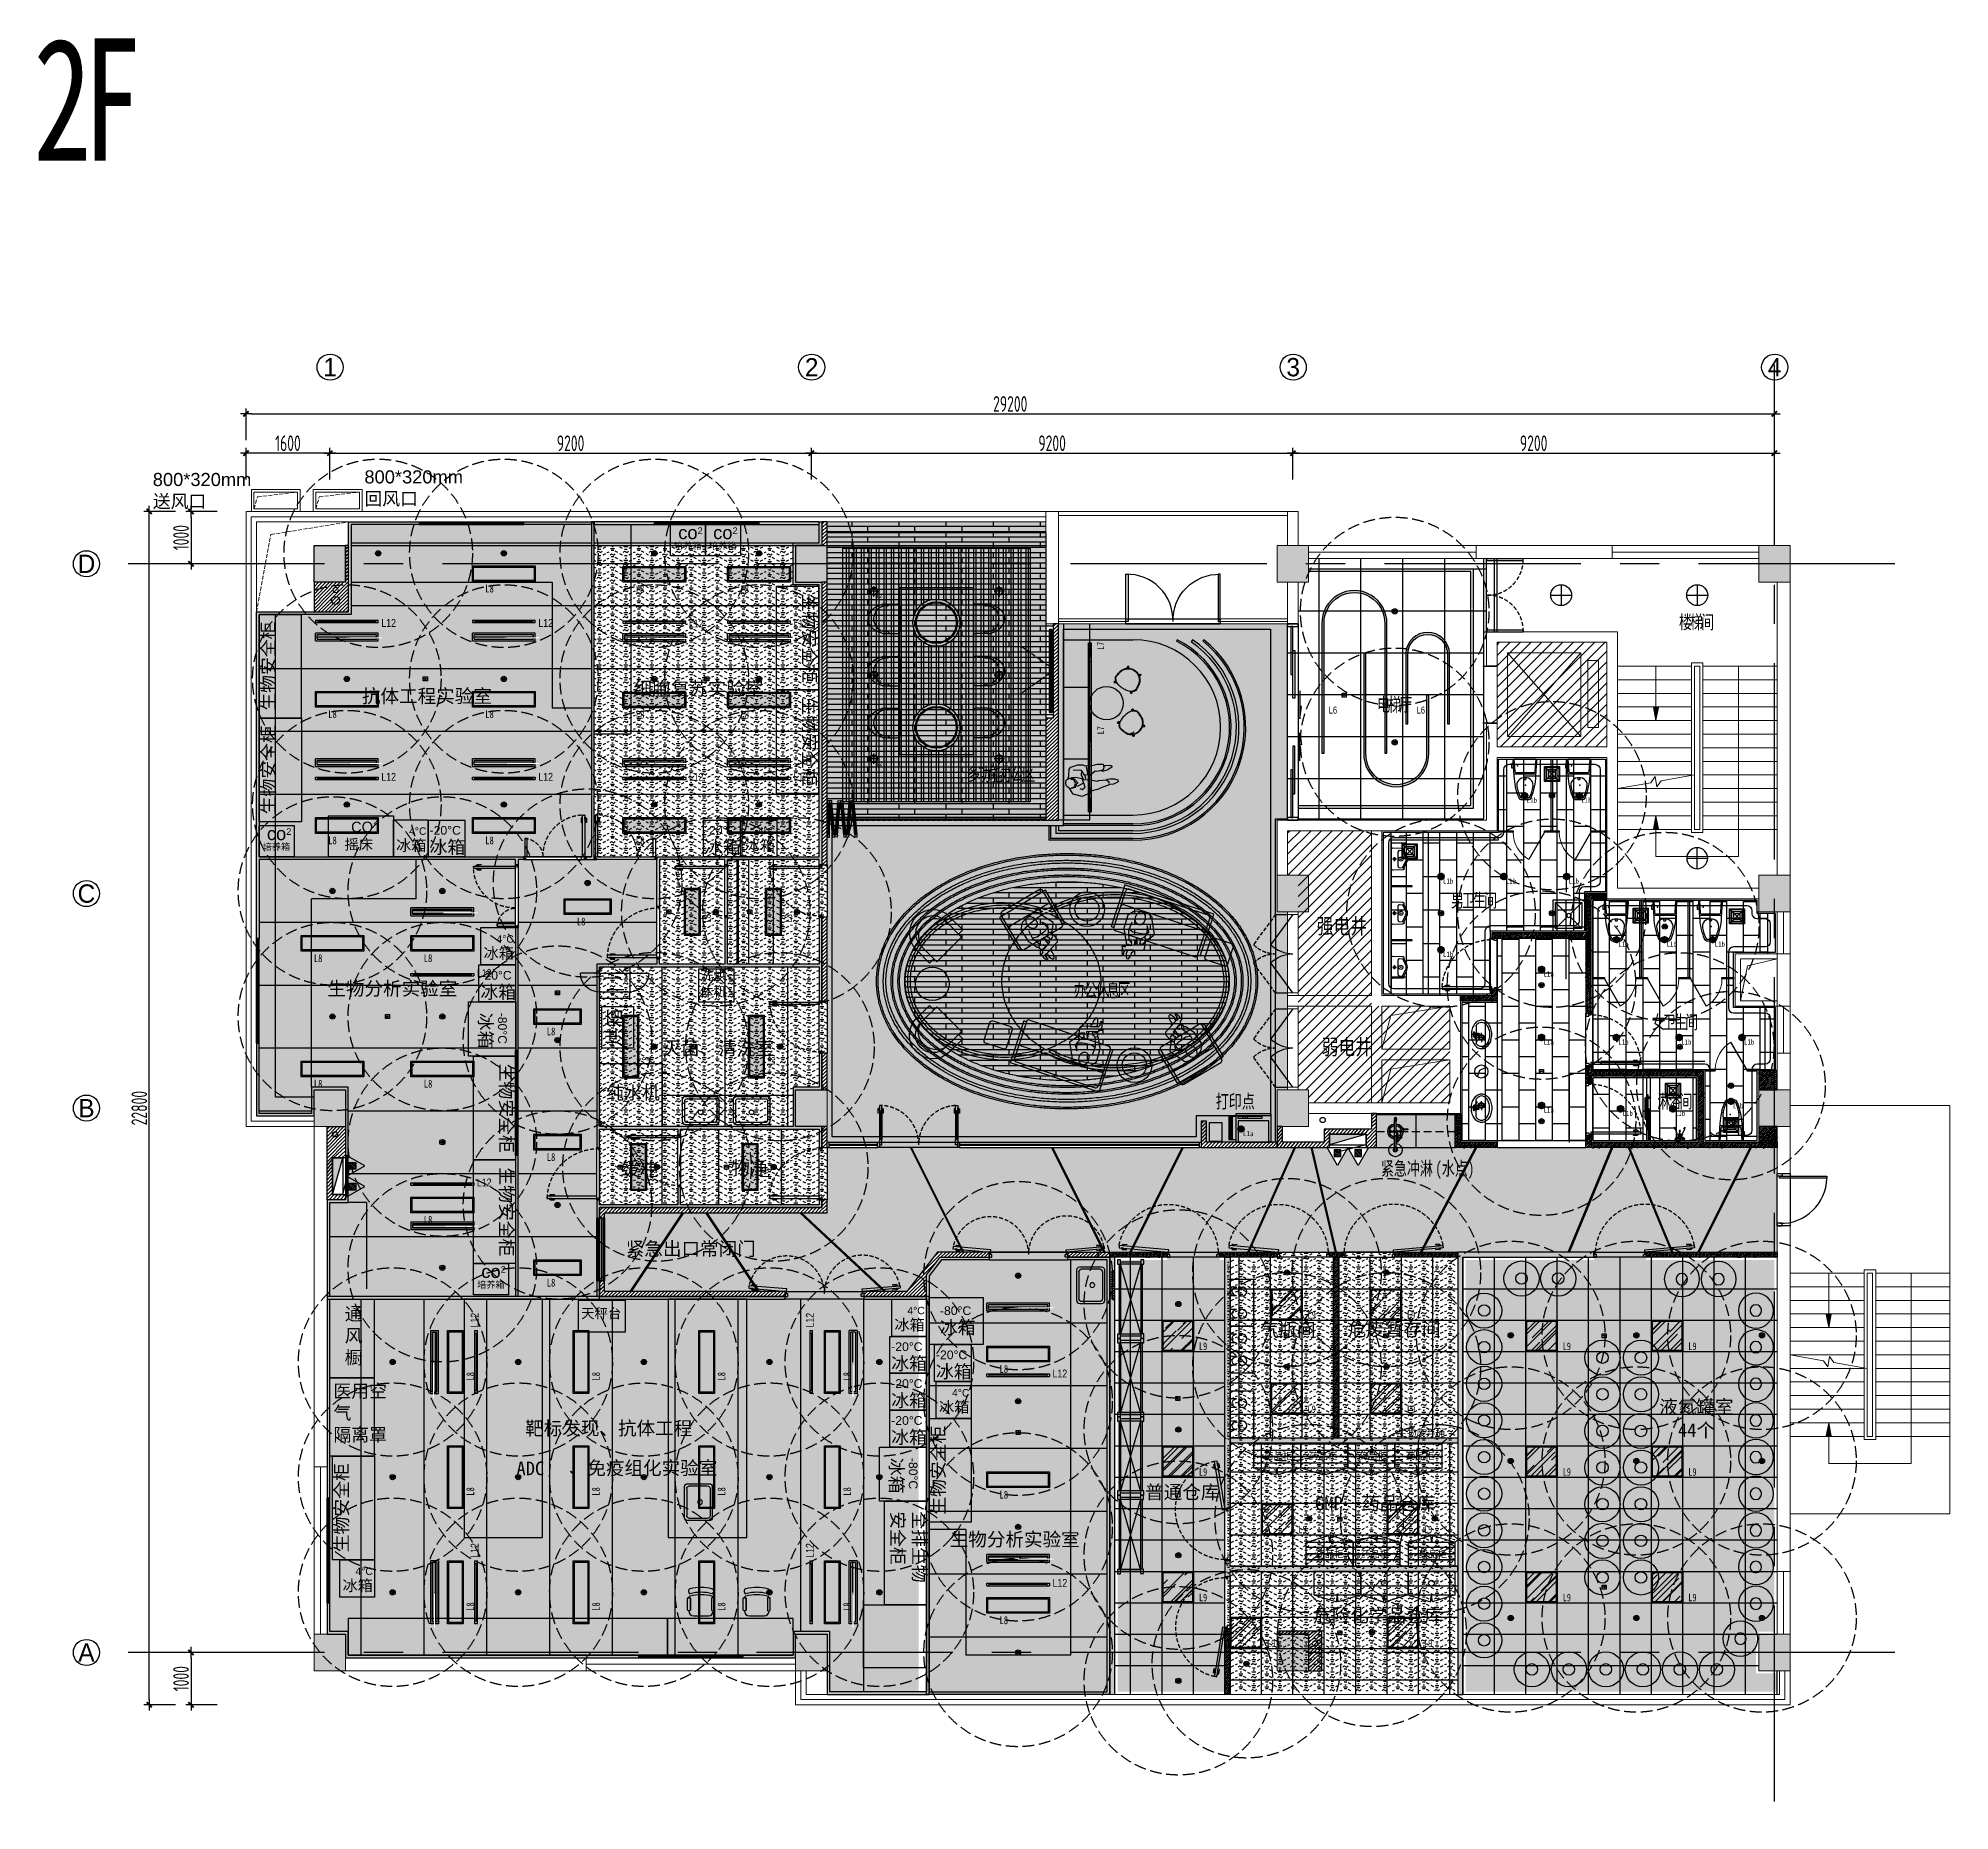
# Model space of a CAD drawing. Header units: millimetres. Extents: x -79903 to 358239, y -413462 to -100990.
# Drawn here: x -11349 to 25172, y -210841 to -176976 of the extents above; entities that cross this region are included whole.
import ezdxf
from ezdxf.enums import TextEntityAlignment as Align

# ---------------------------------------------------------------- set-up
doc = ezdxf.new("R2018")
doc.units = ezdxf.units.MM
doc.header["$LTSCALE"] = 300
for name, pattern in [('__DASH', [0.35, 0.25, -0.1]), ('CENTER', [2, 1.25, -0.25, 0.25, -0.25]), ('DASH', [0.35, 0.25, -0.1]), ('DASHED', [19.05, 12.7, -6.35]), ('DASHED2', [0.375, 0.25, -0.125])]:
    doc.linetypes.add(name, pattern=pattern)
doc.layers.get('DEFPOINTS').update_dxf_attribs({"color": 250})
for name, color, linetype, lineweight in [('2.12-玻璃隔断&成品隔断', 147, 'Continuous', 15), ('P-10 文字说明', 50, 'Continuous', 0), ('P-16 楼梯扶梯', 30, 'Continuous', 0), ('Q-01 原始墙柱', 7, 'Continuous', 0), ('Q-02 墙柱填充', 250, 'Continuous', 0), ('Q-07 新建墙体', 5, 'Continuous', 0), ('Q-11 建筑幕墙', 60, 'Continuous', 0)]:
    doc.layers.add(name, color=color, linetype=linetype, lineweight=lineweight)
for name, color, linetype in [('6.2.1-家具-活动', 251, 'Continuous'), ('A—墙体-填充', 8, 'Continuous'), ('A—轴线', 1, 'CENTER'), ('A—轴线尺寸', 1, 'Continuous'), ('C-LTN-TEXT', 161, 'Continuous'), ('C—平顶—喷淋', 5, 'Continuous'), ('C—平顶—填充01(线状)', 8, 'Continuous'), ('C—平顶—暖通', 47, 'Continuous'), ('C—平顶—灯具', 1, 'Continuous'), ('C—平顶—烟感 温感', 127, 'Continuous'), ('C—平顶—轮廓线', 4, 'Continuous'), ('D-03 地材填充', 250, 'Continuous'), ('EQUIP_消火栓', 7, 'Continuous'), ('EQUIP_灭火器', 7, 'Continuous'), ('F—地坪—hatch', 8, 'Continuous'), ('F—地坪—分格', 5, 'Continuous'), ('I-FA', 8, 'Continuous'), ('I—平面—移动家具', 165, 'Continuous'), ('I—文字—房间名称', 40, 'Continuous'), ('K轲禹-实验家具', 140, 'Continuous'), ('P—平面—卫生间隔断1', 4, 'Continuous'), ('P—平面—卫生间隔断2', 4, 'Continuous'), ('P—平面—固定家具(不到顶)', 4, 'Continuous'), ('P—平面—固定家具(到顶)', 3, 'Continuous'), ('P—平面—洁具1', 4, 'Continuous'), ('P—平面—灯具', 1, 'Continuous'), ('P—平面—电器', 251, 'Continuous'), ('P—平面—移动家具1', 165, 'Continuous'), ('P—平面—装饰面层线', 6, 'Continuous'), ('P—平面—门', 1, 'Continuous'), ('P—隔墙—玻璃（到顶）', 4, 'Continuous'), ('P—隔墙—石膏板墙（到顶）', 2, 'Continuous'), ('um fur', 1, 'Continuous'), ('VPIPE-消防', 2, 'Continuous'), ('WALL', 7, 'Continuous')]:
    doc.layers.add(name, color=color, linetype=linetype)
doc.styles.add('_TCH_SPACE', font='isocp.shx', dxfattribs={"bigfont": 'HZDX.SHX'})
doc.styles.add('ADD-dim', font='isocp.shx', dxfattribs={"width": 0.7, "bigfont": 'hztxt.shx'})
doc.styles.add('CVD', font='isocp.shx', dxfattribs={"width": 0.7, "bigfont": 'hztxt.shx'})
doc.styles.add('HZTXT', font='t.shx', dxfattribs={"bigfont": 'hztxt.shx'})
doc.styles.add('MtXpl_Arial_Unicode_', font='')
doc.styles.add('ROMANS', font='romans.shx')
doc.styles.get("Standard").update_dxf_attribs({"font": 'arial.ttf'})
doc.styles.add('黑体', font='simhei.ttf', dxfattribs={"width": 0.8})
doc.styles.get('MtXpl_Arial_Unicode_').set_extended_font_data('Arial Unicode MS')
doc.linetypes.add('R_LINE', pattern='A,0.3,-0.1,["D",Standard,S=0.08,R=0,X=-0.03,Y=-0.03],-0.1', length=0.5)
doc.linetypes.add('灯带', pattern='A,20,-4,["R",ROMANS,S=4,R=0,X=-2,Y=-2],-4', length=28)
doc.dimstyles.new('ADD-(模型空间)', dxfattribs={"dimscale": 100, "dimtxt": 3, "dimasz": 1, "dimexe": 1, "dimexo": 1, "dimgap": 0.4, "dimtad": 1, "dimdec": 0, "dimrnd": 5, "dimzin": 0, "dimdsep": 46, "dimtxsty": 'ADD-dim', "dimblk1": 'DIM1', "dimblk2": 'DIM1', "dimsah": 1, "dimcen": 2, "dimclrd": 33, "dimclre": 33, "dimclrt": 4, "dimadec": 0, "dimazin": 0, "dimtfac": 2, "dimtdec": 0, "dimtix": 1, "dimtmove": 2, "dimatfit": 3, "dimldrblk": 'HBA_Leader_Arrow', "dimfxl": 5, "dimfxlon": 1, "dimtolj": 1, "dimtzin": 0, "dimarcsym": 0})
doc.dimstyles.new('布局1：100', dxfattribs={"dimtxt": 2.5, "dimasz": 1, "dimexe": 1, "dimexo": 1, "dimgap": 0.3, "dimtad": 1, "dimdec": 0, "dimlfac": 100, "dimrnd": 5, "dimzin": 0, "dimdsep": 46, "dimtxsty": 'CVD', "dimblk1": 'DIM1', "dimblk2": 'DIM1', "dimsah": 1, "dimcen": 2, "dimclrd": 9, "dimclre": 9, "dimclrt": 1, "dimadec": 0, "dimazin": 0, "dimtfac": 2, "dimtdec": 0, "dimtix": 1, "dimtmove": 2, "dimatfit": 3, "dimldrblk": 'HBA_Leader_Arrow', "dimfxl": 4, "dimfxlon": 1, "dimtolj": 1, "dimtzin": 0, "dimarcsym": 0})
pattern_1 = [(45, (86372955.634, -1129558288.413), (-34.6380826442, 34.6380826442), [])]
pattern_2 = [(45, (86331711.166, -1129558288.413), (-17.67766952966, 17.67766952966), []), (50, (86331711.17, -1129558288.41), (182.184668996, -15.939085539), [19.05, -209.55]), (355, (86331711.17, -1129558288.41), (-35.242825976, 191.056642882), [15.24, -167.64]), (100.451, (86331726.35, -1129558289.74), (146.942501666, 175.11668782), [16.19, -178.09]), (46.1842, (86331711.17, -1129558237.61), (271.07904089, -42.042327933), [28.575, -314.325]), (96.6356, (86331733.76, -1129558241.12), (237.404234466, 247.42555589), [24.285, -267.135]), (351.184, (86331711.17, -1129558237.6), (237.404605814, 247.42511786), [22.86, -251.46]), (21, (86331736.57, -1129558250.31), (151.614879835, -102.265518517), [19.05, -209.55]), (326, (86331736.57, -1129558250.31), (61.802028348, 184.187966122), [15.24, -167.64]), (71.4514, (86331749.2, -1129558258.83), (213.41649077, 81.922857716), [16.19, -178.09]), (37.5, (86331711.166, -1129558288.41), (3.0886032506, 84.555038873), [0, -165.608, 0, -170.18, 0, -168.275]), (7.5, (86331711.17, -1129558288.41), (66.81966251, 100.180574818), [0, -97.028, 0, -161.798, 0, -64.135]), (327.5, (86331654.524, -1129558288.41), (135.590595167, -5.7287439927), [0, -63.5, 0, -198.12, 0, -262.89]), (317.5, (86331629.12, -1129558288.41), (148.129181386, 25.426491033), [0, -82.55, 0, -131.572, 0, -186.69])]
pattern_3 = [(45, (0, 0), (-101.02788, 101.02788), [])]
pattern_4 = [(45, (0, 0), (-34.638083, 34.638083), [])]
pattern_5 = [(45, (0, 0), (-17.6776695, 17.6776695), []), (50, (0, 0), (182.18467, -15.93909), [19.05, -209.55]), (355, (0, 0), (-35.24283, 191.05664), [15.24, -167.64]), (100.451, (15.18, -1.33), (146.9425, 175.11669), [16.19, -178.09]), (46.1842, (0, 50.8), (271.07904, -42.04233), [28.575, -314.325]), (96.6356, (22.6, 47.3), (237.40423, 247.42556), [24.285, -267.135]), (351.184, (0, 50.8), (237.4046, 247.4251), [22.86, -251.46]), (21, (25.4, 38.1), (151.61488, -102.26552), [19.05, -209.55]), (326, (25.4, 38.1), (61.80203, 184.18797), [15.24, -167.64]), (71.4514, (38.03, 29.58), (213.41649, 81.92286), [16.19, -178.09]), (37.5, (0, 0), (3.088603, 84.555039), [0, -165.608, 0, -170.18, 0, -168.275]), (7.5, (0, 0), (66.819663, 100.180575), [0, -97.028, 0, -161.798, 0, -64.135]), (327.5, (-56.64, 0), (135.590595, -5.728744), [0, -63.5, 0, -198.12, 0, -262.89]), (317.5, (-82.04, 0), (148.12918, 25.42649), [0, -82.55, 0, -131.572, 0, -186.69])]
pattern_6 = [(0, (-778, -192617.4), (0, 1200), [])]
pattern_7 = [(0, (14.4, 7.5), (30, 15), [1.2, -28.8]), (90, (7.5, 14.4), (-15, 30), [1.2, -28.8]), (45, (9.3, 19.8), (0, 30), [1.272792, -41.153614]), (45, (19.8, 9.3), (0, 30), [1.272792, -41.153614]), (135, (10.2, 9.3), (-30, 2e-15), [1.272792, -41.153614]), (135, (20.7, 19.8), (-30, 2e-15), [1.272792, -41.153614]), (36.8698977, (10.2, 20.7), (30, 30), [1.5, -148.5]), (36.8698977, (18.6, 8.4), (30, 30), [1.5, -148.5]), (53.1301024, (20.7, 10.2), (-30, -30), [1.5, -148.5]), (53.1301024, (8.4, 18.6), (-30, -30), [1.5, -148.5]), (126.8698976, (9.3, 10.2), (-30, 30), [1.5, -148.5]), (126.8698976, (21.6, 18.6), (-30, 30), [1.5, -148.5]), (143.1301023, (19.8, 20.7), (-30, 30), [1.5, -148.5]), (143.1301023, (11.4, 8.4), (-30, 30), [1.5, -148.5]), (11.3099325, (15.6, 7.5), (29.99999992, 4e-08), [1.529706, -151.44087]), (11.3099325, (12.9, 22.2), (29.99999992, 4e-08), [1.529706, -151.44087]), (78.6900675, (7.5, 15.6), (4e-08, 29.99999992), [1.529706, -151.44087]), (78.6900675, (22.2, 12.9), (4e-08, 29.99999992), [1.529706, -151.44087]), (101.3099325, (22.5, 15.6), (-2e-09, -29.99999972), [1.529706, -151.44087]), (101.3099325, (7.8, 12.9), (-2e-09, -29.99999972), [1.529706, -151.44087]), (168.6900675, (14.4, 7.5), (-29.99999992, 4e-08), [1.529706, -151.44087]), (168.6900675, (17.1, 22.2), (-29.99999992, 4e-08), [1.529706, -151.44087]), (21.8014095, (11.4, 21.6), (59.99999998, 29.99999994), [1.6155494, -159.93939]), (21.8014095, (17.1, 7.8), (59.99999998, 29.99999994), [1.6155494, -159.93939]), (68.1985905, (7.8, 17.1), (-29.99999968, -59.99999933), [1.6155494, -159.93939]), (68.1985905, (21.6, 11.4), (-29.99999968, -59.99999933), [1.6155494, -159.93939]), (111.8014095, (8.4, 11.4), (-29.99999994, 59.99999998), [1.6155494, -159.93939]), (111.8014095, (22.2, 17.1), (-29.99999994, 59.99999998), [1.6155494, -159.93939]), (158.1985905, (12.9, 7.8), (-60.00000002, 29.99999984), [1.6155494, -159.93939]), (158.1985905, (18.6, 21.6), (-60.00000002, 29.99999984), [1.6155494, -159.93939])]
pattern_8 = [(37.5, (0, 0), (-8.00016, 244.70662), [0, -193.04, 0, -215.9, 0, -206.375]), (7.5, (0, 0), (224.76164, 358.41255), [0, -104.14, 0, -173.99, 0, -66.675]), (327.5, (-156.2, 0), (395.49619, 0.7186), [0, -63.5, 0, -228.6, 0, -298.45]), (317.5, (-156.2, 0), (381.7782, 111.46466), [0, -31.75, 0, -149.86, 0, -171.45])]
pattern_9 = [(333.435, (350, 475), (-500.00023, 6e-07), [55.9015, -1062.135]), (0, (362.5, 350), (0, 500), [25, -475]), (0, (337.5, 312.5), (0, 500), [75, -425]), (0, (337.5, 50), (0, 500), [75, -425]), (0, (362.5, 87.5), (0, 500), [25, -475]), (333.435, (350, 225), (-500.00023, 6e-07), [55.9015, -1062.135]), (0, (350, 387.5), (0, 500), [50, -450]), (0, (350, 262.5), (0, 500), [50, -450]), (0, (350, 137.5), (0, 500), [50, -450]), (0, (350, 12.5), (0, 500), [50, -450]), (153.435, (312.5, 275), (-500.00023, 6e-07), [55.9015, -1062.135]), (0, (87.5, 275), (0, 500), [75, -425]), (0, (87.5, 25), (0, 500), [75, -425]), (333.435, (100, 175), (-500.00023, 6e-07), [55.9015, -1062.135]), (180, (150, 237.5), (-6e-14, -500), [50, -450]), (180, (150, 112.5), (-6e-14, -500), [50, -450]), (18.4349, (25, 75), (-500.00021, -5e-05), [39.5284, -1541.615]), (0, (112.5, 62.5), (0, 500), [25, -475]), (45, (75, 150), (-500.00015, 0), [35.3554, -671.75]), (18.4349, (25, 200), (-500.00021, -5e-05), [39.5284, -1541.615]), (153.435, (225, 75), (-500.00023, 6e-07), [55.9015, -1062.135]), (153.435, (312.5, 25), (-500.00023, 6e-07), [55.9015, -1062.135]), (45, (150, 150), (0, 500.00015), [35.3554, -671.75]), (153.435, (225, 200), (-500.00023, 6e-07), [55.9015, -1062.135]), (153.435, (312.5, 150), (-500.00023, 6e-07), [55.9015, -1062.135]), (45, (325, 200), (-500.00015, 0), [35.3554, -671.75]), (333.435, (100, 425), (-500.00023, 6e-07), [55.9015, -1062.135]), (180, (150, 487.5), (-6e-14, -500), [50, -450]), (180, (150, 362.5), (-6e-14, -500), [50, -450]), (18.4349, (25, 325), (-500.00021, -5e-05), [39.5284, -1541.615]), (0, (112.5, 312.5), (0, 500), [25, -475]), (45, (75, 400), (-500.00015, 0), [35.3554, -671.75]), (18.4349, (25, 450), (-500.00021, -5e-05), [39.5284, -1541.615]), (153.435, (225, 325), (-500.00023, 6e-07), [55.9015, -1062.135]), (45, (150, 400), (0, 500.00015), [35.3554, -671.75]), (153.435, (312.5, 400), (-500.00023, 6e-07), [55.9015, -1062.135]), (153.435, (225, 450), (-500.00023, 6e-07), [55.9015, -1062.135]), (45, (325, 450), (0, 500.00015), [35.3554, -671.75]), (206.565, (487.5, 50), (-500.00023, -6e-07), [55.9015, -1062.135]), (206.565, (487.5, 175), (-500.00023, -6e-07), [55.9015, -1062.135]), (45, (400, 200), (-500.00015, 0), [35.3554, -671.75]), (206.565, (487.5, 300), (-500.00023, -6e-07), [55.9015, -1062.135]), (206.565, (487.5, 425), (-500.00023, -6e-07), [55.9015, -1062.135]), (45, (400, 450), (0, 500.00015), [35.3554, -671.75])]
pattern_10 = [(333.435, (350, 475), (-500.00023, 6e-07), [55.9015, -1062.135]), (0, (362.5, 350), (0, 500), [25, -475]), (0, (337.5, 312.5), (0, 500), [75, -425]), (0, (337.5, 50), (0, 500), [75, -425]), (0, (362.5, 87.5), (0, 500), [25, -475]), (333.435, (350, 225), (-500.00023, 6e-07), [55.9015, -1062.135]), (0, (350, 387.5), (0, 500), [50, -450]), (0, (350, 262.5), (0, 500), [50, -450]), (0, (350, 137.5), (0, 500), [50, -450]), (0, (350, 12.5), (0, 500), [50, -450]), (153.435, (312.5, 275), (-500.00023, 6e-07), [55.9015, -1062.135]), (0, (87.5, 275), (0, 500), [75, -425]), (0, (87.5, 25), (0, 500), [75, -425]), (333.435, (100, 175), (-500.00023, 6e-07), [55.9015, -1062.135]), (180, (150, 237.5), (-6e-14, -500), [50, -450]), (180, (150, 112.5), (-6e-14, -500), [50, -450]), (18.4349, (25, 75), (-500.00021, -5e-05), [39.5284, -1541.615]), (0, (112.5, 62.5), (0, 500), [25, -475]), (45, (75, 150), (-500.00015, 0), [35.3554, -671.75]), (18.4349, (25, 200), (-500.00021, -5e-05), [39.5284, -1541.615]), (153.435, (225, 75), (-500.00023, 6e-07), [55.9015, -1062.135]), (153.435, (312.5, 25), (-500.00023, 6e-07), [55.9015, -1062.135]), (45, (150, 150), (0, 500.00015), [35.3554, -671.75]), (153.435, (225, 200), (-500.00023, 6e-07), [55.9015, -1062.135]), (153.435, (312.5, 150), (-500.00023, 6e-07), [55.9015, -1062.135]), (45, (325, 200), (-500.00015, 0), [35.3554, -671.75]), (333.435, (100, 425), (-500.00023, 6e-07), [55.9015, -1062.135]), (180, (150, 487.5), (-6e-14, -500), [50, -450]), (180, (150, 362.5), (-6e-14, -500), [50, -450]), (18.4349, (25, 325), (-500.00021, -5e-05), [39.5284, -1541.615]), (0, (112.5, 312.5), (0, 500), [25, -475]), (45, (75, 400), (-500.00015, 0), [35.3554, -671.75]), (18.4349, (25, 450), (-500.00021, -5e-05), [39.5284, -1541.615]), (153.435, (225, 325), (-500.00023, 6e-07), [55.9015, -1062.135]), (45, (150, 400), (0, 500.00015), [35.3554, -671.75]), (153.435, (312.5, 400), (-500.00023, 6e-07), [55.9015, -1062.135]), (153.435, (225, 450), (-500.00023, 6e-07), [55.9015, -1062.135]), (45, (325, 450), (0, 500.00015), [35.3554, -671.75]), (206.565, (487.5, 50), (-500.00023, -6e-07), [55.9015, -1062.135]), (206.565, (487.5, 175), (-500.00023, -6e-07), [55.9015, -1062.135]), (45, (400, 200), (-500.00015, 0), [35.3554, -671.75]), (206.565, (487.5, 300), (-500.00023, -6e-07), [55.9015, -1062.135]), (206.565, (487.5, 425), (-500.00023, -6e-07), [55.9015, -1062.135]), (45, (400, 450), (0, 500.00015), [35.3554, -671.75])]
pattern_11 = [(0, (0, 0), (0, 100), []), (90, (0, 0), (-900, 6e-14), [100, -100]), (90, (-300, -100), (-900, 6e-14), [100, -100])]
pattern_12 = [(50, (0, 0), (182.18467, -15.93909), [19.05, -209.55]), (355, (0, 0), (-35.24283, 191.05664), [15.24, -167.64]), (100.451, (15.18, -1.33), (146.9425, 175.11669), [16.19, -178.09]), (46.1842, (0, 50.8), (271.07904, -42.04233), [28.575, -314.325]), (96.6356, (22.6, 47.3), (237.40423, 247.42556), [24.285, -267.135]), (351.184, (0, 50.8), (237.4046, 247.4251), [22.86, -251.46]), (21, (25.4, 38.1), (151.61488, -102.26552), [19.05, -209.55]), (326, (25.4, 38.1), (61.80203, 184.18797), [15.24, -167.64]), (71.4514, (38.03, 29.58), (213.41649, 81.92286), [16.19, -178.09]), (37.5, (0, 0), (3.088603, 84.555039), [0, -165.608, 0, -170.18, 0, -168.275]), (7.5, (0, 0), (66.819663, 100.180575), [0, -97.028, 0, -161.798, 0, -64.135]), (327.5, (-56.64, 0), (135.590595, -5.728744), [0, -63.5, 0, -198.12, 0, -262.89]), (317.5, (-82.04, 0), (148.12918, 25.42649), [0, -82.55, 0, -131.572, 0, -186.69])]

msp = doc.modelspace()

# ---------------------------------------------------------------- texts
at = {"layer": 'C—平顶—灯具', "style": 'MtXpl_Arial_Unicode_', "width": 0.7}
for p in [(13307.619, -189879.726), (14985.717, -189879.726)]:
    msp.add_text('L6', height=134.4, rotation=359.9964995, dxfattribs=at).set_placement(p)
at = {"layer": 'I—文字—房间名称', "style": '黑体'}
for s, p in [('抗体工程实验室', (-5164.073, -189674.247)), ('细胞复苏实验室', (24.31, -189531.566)), ('生物分析实验室', (-5825.487, -195262.57)), ('灭菌、清洗室', (578.872, -196400.801)), ('缓冲', (-218.421, -198703.56)), ('物净', (1892.527, -198688.336)), ('紧急出口常闭门', (-123.085, -200235.686)), ('气瓶间', (11992.468, -201782.708, -1.332)), ('危废暂存间', (13670.465, -201768.872, -1.332)), ('靶标发现、抗体工程', (-2045.511, -203663.943)), ('、免疫组化实验室', (-1211.874, -204422.268)), ('ADC', (-2212.295, -204430.071)), ('普通仓库', (9799.579, -204883.367)), ('GMP', (13043.875, -205097.249, -1.332)), ('药品仓库', (13930.499, -205097.249, -1.332)), ('生物分析实验室', (6065.734, -205785.755)), ('危险化学品仓库', (13009.081, -207239.46, -1.332))]:
    msp.add_text(s, height=260, rotation=360, dxfattribs=at).set_placement(p)
at = {"layer": 'I—文字—房间名称'}
for s, height, style, p in [('强电井', 337.5887, '_TCH_SPACE', (13077.615, -194119.629)), ('弱电井', 337.5887, '_TCH_SPACE', (13172.396, -196428.513)), ('液氮罐室', 260, '黑体', (19621.875, -203253.172)), ('44个', 260, '黑体', (19979.688, -203697.849)), ('生物废弃桶', 130, '黑体', (14619.82, -203684.954, -0.666))]:
    msp.add_text(s, height=height, dxfattribs=dict(at, style=style)).set_placement(p)
at = {"layer": 'I—文字—房间名称', "style": '黑体', "width": 0.7}
for s, p in [('打印点', (11148.909, -197417.578)), ('紧急冲淋', (14303.826, -198700.719)), ('(水点)', (15343.419, -198700.719))]:
    msp.add_text(s, height=260, dxfattribs=at).set_placement(p)
at = {"layer": 'I—文字—房间名称', "char_height": 260, "width": 3342.99145, "style": '黑体'}
for s, insert, attachment_point in [('{\\W0.7;\\T0.8;楼梯间}', (20315.642, -187999.655, 5835.233), 2), ('{\\W0.7;\\T0.8;电梯厅}', (14546.805, -189577.311, 5835.233), 2), ('{\\W0.7;\\T0.8;多功能办公区}', (7028.519, -190904.927, 5835.233), 2), ('{\\W0.7;\\T0.8;男卫生间}', (16063.341, -193606.947), 8), ('{\\W0.7;\\T0.8;办公休息区}', (8958.151, -195035.416, 5835.233), 2), ('{\\W0.7;\\T0.8;女卫生间}', (19903.238, -195931.342), 8), ('{\\W0.7;\\T0.8;淋浴间}', (19899.498, -197445.832), 8)]:
    msp.add_mtext(s, dxfattribs=dict(at, insert=insert, attachment_point=attachment_point))
at = {"layer": 'K轲禹-实验家具', "style": '黑体'}
for p in [(12068.019, -204129.306, -1.332), (12926.564, -204129.306, -1.332), (13867.972, -204129.306, -1.332), (14780.199, -204129.306, -1.332), (13048.114, -206003.804, -1.332), (13919.148, -206003.804, -1.332), (15021.161, -206002.815, 0)]:
    msp.add_text('药品柜', height=130, dxfattribs=at).set_placement(p)
at = {"layer": 'K轲禹-实验家具', "attachment_point": 1}
for s, width, gutter_width, insert, char_height in [('洗烘一体机', 973.00593, 750, (1291.489, -194787.91), 187.5), ('纯水机', 1297.34123, 1000, (-497.594, -196999.87), 250), ('通风橱', 497.92922, 1000, (-5492.926, -201223.46), 250), ('天秤台', 973.00593, 750, (-976.594, -201243.918), 187.5), ('医用空气\\P隔离罩', 1080.62359, 1000, (-5708.508, -202696.502), 250)]:
    msp.add_mtext_dynamic_manual_height_columns(s, width=width, gutter_width=gutter_width, heights=[0], dxfattribs=dict(at, insert=insert, char_height=char_height))
at = {"layer": 'P-10 文字说明', "insert": (-10495.218, -179316.415), "char_height": 2340, "width": 11915.87488, "attachment_point": 8, "style": '黑体'}
msp.add_mtext('{\\W0.7;\\T0.8;2F }', dxfattribs=at)
at = {"layer": 'Q-11 建筑幕墙', "color": 4, "char_height": 250, "attachment_point": 1}
for s, insert in [('800*320mm\\P送风口', (-9160.031, -185281.959)), ('800*320mm\\P回风口', (-5116.855, -185232.048))]:
    msp.add_mtext_dynamic_manual_height_columns(s, width=1297.34123, gutter_width=1000, heights=[0], dxfattribs=dict(at, insert=insert))

# ---------------------------------------------------------------- blocks, each defined once
blk = doc.blocks.new('SYL09144810')
for p, q in [((424, 1500), (0, 926)), ((424, 0), (0, 574))]:
    blk.add_line(p, q)
blk.add_ellipse((424, 1350), major_axis=(-220, -558), ratio=1, start_param=-0.410206, end_param=0.375192)
at = {"extrusion": (0, 0, -1)}
blk.add_ellipse((424, 150), major_axis=(-220, 558), ratio=1, start_param=-0.410206, end_param=0.375192, dxfattribs=at)
blk = doc.blocks.new('zhlstair2_4300_3050_1_0_1475_4_13_13_00')
at = {"layer": 'P-16 楼梯扶梯', "color": 0, "linetype": 'ByBlock'}
for p, q in [((0, 0), (0, -1415)), ((260, 0), (260, -1415)), ((520, 0), (520, -1415)), ((780, 0), (780, -1415)), ((1040, 0), (1040, -1415)), ((1300, 0), (1300, -1415)), ((1560, 0), (1560, -1415)), ((1820, 0), (1820, -1415)), ((2080, 0), (2080, -1415)), ((2340, 0), (2227, -639)), ((2340, 0), (2340, -1415)), ((2600, 0), (2600, -1415)), ((2860, 0), (2860, -1415)), ((3120, 0), (3120, -1415)), ((1040, -737), (790, -687)), ((2227, -639), (2112, -720)), ((2112, -720), (2308, -755)), ((2860, -737), (3110, -687)), ((0, -737), (1040, -737)), ((1040, -737), (790, -787)), ((2193, -836), (2080, -1475)), ((2308, -755), (2193, -836)), ((3640, -737), (2860, -737)), ((2860, -737), (3110, -787)), ((3640, -2313), (3640, -737)), ((-60, -1415), (3180, -1415)), ((-60, -1415), (-60, -1635)), ((3180, -1415), (3180, -1635)), ((-60, -1635), (3180, -1635)), ((0, -1475), (3120, -1475)), ((0, -1475), (0, -1575)), ((0, -1575), (3120, -1575)), ((0, -3050), (0, -1635)), ((260, -3050), (260, -1635)), ((520, -3050), (520, -1635)), ((780, -3050), (780, -1635)), ((1040, -3050), (1040, -1635)), ((1300, -3050), (1300, -1635)), ((1560, -3050), (1560, -1635)), ((1820, -3050), (1820, -1635)), ((2080, -3050), (2080, -1635)), ((2340, -3050), (2340, -1635)), ((2600, -3050), (2600, -1635)), ((2860, -3050), (2860, -1635)), ((3120, -1475), (3120, -1575)), ((3120, -3050), (3120, -1635)), ((0, -2313), (3640, -2313))]:
    blk.add_line(p, q, dxfattribs=at)
for points in [[(790, -687), (790, -787), (1040, -737)], [(3110, -687), (3110, -787), (2860, -737)]]:
    blk.add_solid(points, dxfattribs=at)
blk = doc.blocks.new('SDSZDFSFDHFJGK')
at = {"color": 8}
blk.add_line((859, -50), (-41, -50), dxfattribs=at)
for points in [[(-41, 0), (-41, 900), (0, 900), (0, 0)], [(-41, 50), (-41, -50), (-91, -50), (-91, 50)], [(859, 50), (859, -50), (909, -50), (909, 50)]]:
    blk.add_lwpolyline(points, close=True)
blk.add_arc((-17, 23), 877, 358.5147, 88.8721, dxfattribs=at)
blk = doc.blocks.new('SYL09141993')
at = {"layer": 'P—平面—门'}
for p, q in [((0, 0), (0, 700)), ((38, 700), (0, 700)), ((38, 0), (38, 700)), ((1363, 0), (1363, 700)), ((1363, 700), (1400, 700)), ((1400, 0), (1400, 700)), ((0, 0), (38, 0)), ((1400, 0), (1363, 0))]:
    blk.add_line(p, q, dxfattribs=at)
at = {"layer": 'P—平面—门', "color": 251, "linetype": 'DASHED2'}
blk.add_line((1363, 0), (38, 0), dxfattribs=at)
for centre, start, end in [((19, 19), 358.403, 91.5765), ((1381, 19), 88.4235, 181.597)]:
    blk.add_arc(centre, 682, start, end, dxfattribs=at)
blk = doc.blocks.new('SYL09143174')
at = {"layer": 'P—平面—门'}
blk.add_lwpolyline([(0, 900), (40, 900), (40, 0), (0, 0)], close=True, dxfattribs=at)
blk.add_arc((25, 25), 875, 358.3634, 91.6366, dxfattribs=at)
blk = doc.blocks.new('A$C09D84DE3')
at = {"color": 8}
for p, q in [((0, 721), (83, 876)), ((23, 598), (0, 721)), ((83, 876), (195, 911)), ((157, 731), (126, 694)), ((203, 917), (196, 878)), ((196, 878), (199, 802)), ((199, 802), (229, 773)), ((201, 876), (208, 822)), ((203, 917), (232, 945)), ((208, 822), (267, 785)), ((210, 759), (237, 645)), ((229, 773), (259, 760)), ((232, 945), (270, 963)), ((259, 760), (266, 741)), ((266, 741), (272, 740)), ((267, 785), (316, 793)), ((270, 963), (314, 963)), ((272, 740), (284, 759)), ((284, 759), (312, 764)), ((308, 628), (372, 753)), ((312, 764), (347, 785)), ((314, 963), (369, 939)), ((316, 793), (345, 808)), ((345, 808), (363, 855)), ((347, 785), (370, 817)), ((363, 855), (355, 816)), ((355, 816), (363, 810)), ((384, 871), (369, 939)), ((370, 817), (384, 871)), ((372, 753), (386, 833)), ((405, 896), (380, 905)), ((405, 896), (438, 875)), ((438, 875), (554, 836)), ((478, 617), (520, 768)), ((554, 836), (585, 797)), ((585, 797), (593, 659)), ((57, 541), (23, 598)), ((59, 390), (57, 541)), ((119, 544), (59, 559)), ((79, 326), (59, 390)), ((274, 537), (119, 544)), ((126, 694), (155, 629)), ((155, 629), (309, 638)), ((278, 532), (213, 379)), ((213, 379), (219, 351)), ((309, 638), (274, 537)), ((331, 526), (278, 532)), ((367, 580), (305, 582)), ((396, 644), (308, 628)), ((403, 372), (331, 526)), ((366, 523), (377, 584)), ((521, 520), (366, 523)), ((377, 584), (478, 617)), ((391, 342), (403, 372)), ((469, 618), (396, 644)), ((523, 409), (521, 307)), ((545, 535), (523, 409)), ((570, 568), (545, 535)), ((593, 659), (570, 568)), ((91, 192), (79, 326)), ((86, 95), (97, 164)), ((107, 4), (86, 95)), ((108, 177), (91, 192)), ((97, 164), (108, 177)), ((142, 0), (107, 4)), ((164, 179), (129, 173)), ((175, 54), (142, 0)), ((189, 199), (164, 179)), ((197, 141), (175, 54)), ((219, 351), (195, 208)), ((195, 208), (203, 193)), ((203, 193), (197, 141)), ((363, 239), (387, 254)), ((374, 136), (363, 239)), ((405, 48), (374, 136)), ((392, 222), (384, 277)), ((387, 254), (391, 342)), ((430, 201), (392, 222)), ((437, 54), (405, 48)), ((465, 197), (430, 201)), ((449, 88), (437, 54)), ((456, 154), (449, 88)), ((469, 197), (456, 154)), ((496, 198), (469, 197)), ((521, 307), (496, 198))]:
    blk.add_line(p, q, dxfattribs=at)
blk = doc.blocks.new('$WINLIB2D$00000001')
at = {"color": 0}
for points in [[(-0.5, 0.5), (-0.5, -0.5)], [(-0.5, 0.5), (0.5, 0.5)], [(0.5, -0.5), (0.5, 0.5)], [(0.5, 0.167), (-0.5, 0.167)], [(0.5, -0.167), (-0.5, -0.167)], [(-0.5, -0.5), (0.5, -0.5)]]:
    blk.add_lwpolyline(points, dxfattribs=at)
blk = doc.blocks.new('SYL11079147')
for p, q in [((329, 2881), (555, 2881)), ((605, 2831), (605, 2366)), ((2005, 2831), (2005, 2366)), ((2280, 2881), (2055, 2881)), ((329, 2316), (555, 2316)), ((2280, 2316), (2055, 2316)), ((329, 1882), (555, 1882)), ((605, 1832), (605, 1368)), ((2005, 1832), (2005, 1368)), ((2280, 1882), (2055, 1882)), ((329, 1318), (555, 1318)), ((2280, 1318), (2055, 1318)), ((329, 892), (555, 892)), ((605, 842), (605, 378)), ((2005, 842), (2005, 378)), ((2280, 892), (2055, 892)), ((329, 328), (555, 328)), ((2280, 328), (2055, 328))]:
    blk.add_line(p, q)
blk.add_lwpolyline([(2005, 0), (605, 0), (605, 3200), (2005, 3200)], close=True)
for centre, radius, start, end in [((355, 2599), 250, 90, 270), ((329, 2585), 296, 90, 103.1184), ((361, 2899), 51.2, 262.9501, 338.7217), ((555, 2831), 50, 0, 90), ((2055, 2831), 50, 90, 180), ((2248, 2899), 51.2, 201.2783, 277.0499), ((2255, 2599), 250, 270, 90), ((2280, 2585), 296, 76.8816, 90), ((329, 2613), 296, 256.8816, 270.1058), ((361, 2298), 51.2, 21.2783, 97.0499), ((555, 2366), 50, 270, 0), ((2055, 2366), 50, 180, 270), ((2248, 2298), 51.2, 82.9501, 158.7217), ((2280, 2613), 296, 269.8942, 283.1184), ((355, 1600), 250, 90, 270), ((329, 1586), 296, 90, 103.1184), ((361, 1901), 51.2, 262.9501, 338.7217), ((555, 1832), 50, 0, 90), ((2055, 1832), 50, 90, 180), ((2248, 1901), 51.2, 201.2783, 277.0499), ((2255, 1600), 250, 270, 90), ((2280, 1586), 296, 76.8816, 90), ((329, 1614), 296, 256.8816, 270.1058), ((361, 1299), 51.2, 21.2783, 97.0499), ((555, 1368), 50, 270, 0), ((2055, 1368), 50, 180, 270), ((2248, 1299), 51.2, 82.9501, 158.7217), ((2280, 1614), 296, 269.8942, 283.1184), ((355, 610), 250, 90, 270), ((329, 596), 296, 90, 103.1184), ((361, 911), 51.2, 262.9501, 338.7217), ((555, 842), 50, 0, 90), ((2055, 842), 50, 90, 180), ((2248, 911), 51.2, 201.2783, 277.0499), ((2255, 610), 250, 270, 90), ((2280, 596), 296, 76.8816, 90), ((555, 378), 50, 270, 0), ((2055, 378), 50, 180, 270), ((329, 624), 296, 256.8816, 270.1058), ((361, 309), 51.2, 21.2783, 97.0499), ((2248, 309), 51.2, 82.9501, 158.7217), ((2280, 624), 296, 269.8942, 283.1184)]:
    blk.add_arc(centre, radius, start, end)
at = {"extrusion": (0, 0, -1)}
for centre in [(396, 2599), (396, 1600), (396, 610)]:
    blk.add_ellipse(centre, major_axis=(-396, 0), ratio=0.73706, start_param=5.056635, end_param=7.509736, dxfattribs=at)
for centre in [(2214, 2599), (2214, 1600), (2214, 610)]:
    blk.add_ellipse(centre, major_axis=(396, 0), ratio=0.73706, start_param=5.056635, end_param=7.509736)
at = {"layer": 'I—文字—房间名称', "color": 8}
blk.add_line((1305, 0), (1305, 3200), dxfattribs=at)
blk = doc.blocks.new('*U340')
at = {"color": 20}
for p, q in [((-11954, -3442), (-10445, -3442)), ((-11921, -3428), (-11873, -3408)), ((-11873, -3408), (-10526, -3408)), ((-10478, -3428), (-10526, -3408))]:
    blk.add_line(p, q, dxfattribs=at)
at = {"color": 20, "linetype": 'DASH'}
for p, q in [((-11251, -3480), (-11609, -3994)), ((-11107, -3480), (-10749, -3994))]:
    blk.add_line(p, q, dxfattribs=at)
at = {"color": 20}
blk.add_lwpolyline([(-11946, -3428), (-10452, -3428, -0.414214), (-10445, -3436), (-10445, -3472, -0.414214), (-10452, -3480), (-11946, -3480, -0.414214), (-11954, -3472), (-11954, -3436, -0.414214)], format="xyb", close=True, dxfattribs=at)
blk.add_lwpolyline([(-11942, -3445), (-10457, -3445), (-10457, -3473), (-11942, -3473)], close=True, dxfattribs=at)
blk = doc.blocks.new('平面紧急冲淋')
for p, q in [((-94, -330), (-90, -330)), ((-75, -341), (-22, -341)), ((-75, -354), (-17, -355)), ((-16, -50), (-16, -261)), ((-16, -343), (-16, -537)), ((16, -50), (16, -261)), ((16, -343), (16, -537)), ((75, -356), (18, -355)), ((75, -342), (22, -342)), ((34, -296), (31, -296)), ((34, -302), (31, -302)), ((-20, -545), (-20, -563)), ((20, -545), (20, -563)), ((94, -367), (90, -366)), ((139, -398), (135, -398)), ((142, -383), (147, -383)), ((142, -392), (147, -392))]:
    blk.add_line(p, q)
for points in [[(-20, -20), (-31, 0), (-16, 27), (16, 27), (31, 0)], [(31, 0), (20, -20)], [(22, -321), (22, -343), (-22, -343), (-22, -321)], [(24, -286), (31, -286), (31, -311), (24, -311)], [(34, -166), (28, -166), (28, -174), (34, -174)], [(139, -398), (141, -398), (142, -397), (142, -378), (141, -376)]]:
    blk.add_lwpolyline(points)
for points in [[(20, 0), (20, -50), (-20, -50), (-20, 0, -1)], [(-106, -347, -0.092425), (-105, -341, -0.095768), (-101, -335, -0.100909), (-96, -331, -0.104872), (-90, -330, -0.104872), (-84, -332, -0.100909), (-78, -335, -0.095768), (-75, -341, -0.092425), (-74, -348, -0.092425), (-75, -354, -0.095768), (-78, -360, -0.100909), (-84, -364, -0.104872), (-90, -365, -0.104872), (-96, -364, -0.100909), (-101, -360, -0.095768), (-105, -354, -0.092425)], [(106, -349, -0.092425), (105, -356, -0.095768), (102, -362, -0.100909), (96, -365, -0.104872), (90, -366, -0.104872), (84, -365, -0.100909), (79, -361, -0.095768), (75, -356, -0.092425), (74, -349, -0.092425), (75, -342, -0.095768), (79, -337, -0.100909), (84, -333, -0.104872), (90, -332, -0.104872), (97, -333, -0.100909), (102, -337, -0.095768), (105, -343, -0.092425)], [(148, -375), (156, -375, -0.414214), (158, -376), (158, -382, 0.414214), (159, -383), (240, -383, -0.414214), (241, -384), (241, -391, -0.414214), (240, -391), (159, -391, 0.414214), (158, -393), (158, -398, -0.414214), (156, -400), (148, -400, -0.414214), (147, -398), (147, -376, -0.414214)]]:
    blk.add_lwpolyline(points, format="xyb", close=True)
for points in [[(-110, -347, -0.092425), (-109, -341, -0.095768), (-105, -335, -0.100909), (-100, -331, -0.104872), (-94, -330, -0.001591), (-94, -330, -0.100909)], [(-92, -365, -0.034962), (-94, -365, -0.104872), (-100, -364, -0.100909), (-106, -360, -0.095768), (-109, -354, -0.092425), (-110, -347, -0.092425)], [(23, -269), (23, -262, 0.154019), (19, -261), (-19, -261, 0.154019), (-23, -262), (-23, -269)], [(16, -127), (128, -238, -1), (122, -243)], [(45, -166), (16, -138, -1)], [(38, -166), (54, -166, -1), (54, -174), (38, -174)], [(38, -308, 0.153738), (38, -310), (43, -310, 0.078248), (44, -308), (44, -293, 0.153738), (43, -290), (38, -290, 0.153738), (38, -293)], [(122, -243), (53, -174, -1)], [(93, -332, -0.034962), (95, -332, -0.104872), (101, -333, -0.100909), (106, -337, -0.095768), (110, -343, -0.092425), (111, -349, -0.092425)], [(111, -349, -0.092425), (109, -356, -0.095768), (106, -362, -0.100909), (101, -365, -0.104872), (94, -367, -0.001591), (94, -367, -0.100909)]]:
    blk.add_lwpolyline(points, format="xyb")
for points in [[(-24, -269), (24, -269), (24, -319), (22, -321), (-22, -321), (-24, -319)], [(38, -157), (34, -157), (34, -311), (38, -311)], [(22, -537), (22, -545), (-22, -545), (-22, -537)]]:
    blk.add_lwpolyline(points, close=True)
for centre, radius in [((60, -175), 3.91), ((0, -579), 26.3), ((0, -579), 16.4)]:
    blk.add_circle(centre, radius)
for centre, radius, start, end in [((0, 0), 125, 277.5816, 262.419), ((0, 0), 37.5, 301.3804, 238.6121), ((0, -348), 144, 96.5663, 263.4343), ((0, -348), 139, 96.804, 263.1966), ((0, -348), 111, 98.6256, 261.375), ((0, -348), 36, 128.7702, 168.6934), ((0, -348), 36, 190.3072, 242.4104), ((0, -348), 18.8, 164.0295, 207.2237), ((0, -348), 144, 276.5663, 83.4343), ((0, -348), 139, 276.804, 83.1966), ((0, -348), 111, 278.3801, 81.6205), ((0, -348), 18.8, 329.7809, 15.9711), ((0, -348), 36, 296.7475, 348.6934), ((0, -348), 36, 10.3072, 51.764)]:
    blk.add_arc(centre, radius, start, end)
for p in [(-144, -348), (-144, -348), (-130, -287), (144, -348)]:
    blk.add_point(p)
blk = doc.blocks.new('A$C4A390889')
at = {"color": 251}
for p, q in [((191, 295, 1), (154, 427, 1)), ((243, 452, 1), (310, 254, 1)), ((341, 482, 1), (371, 437, 1)), ((371, 437, 1), (474, 475, 1)), ((474, 475, 1), (535, 495, 1)), ((517, 408, 1), (547, 494, 1)), ((531, 246, 1), (517, 408, 1)), ((535, 495, 1), (704, 481, 1)), ((298, 297, 1), (296, 297, 1)), ((447, 314, 1), (298, 297, 1)), ((310, 254, 1), (447, 314, 1)), ((462, 136, 1), (436, 129, 1)), ((487, 176, 1), (462, 136, 1)), ((612, 116, 1), (487, 176, 1)), ((559, 149, 1), (531, 246, 1)), ((559, 149, 1), (548, 147, 1)), ((643, 158, 1), (559, 149, 1)), ((612, 116, 1), (710, 179, 1)), ((710, 179, 1), (643, 158, 1))]:
    blk.add_line(p, q, dxfattribs=at)
at = {"color": 251, "elevation": 1}
for points in [[(363, 449), (353, 431), (335, 378), (327, 401), (310, 371), (284, 370), (270, 382), (269, 402), (268, 421), (267, 447), (271, 459)], [(487, 175), (413, 245), (407, 225), (336, 222), (364, 158), (372, 146), (392, 141), (436, 135), (447, 132)]]:
    blk.add_lwpolyline(points, dxfattribs=at)
for points in [[(687, 340), (693, 375, -0.106122), (719, 409, -0.085601), (761, 434), (806, 443), (856, 439, -0.085601), (896, 421, -0.106122), (926, 391), (931, 378)], [(935, 345), (931, 323, -0.106122), (905, 289, -0.085601), (868, 266), (819, 255), (769, 259, -0.085601), (728, 276, -0.106122), (698, 306), (687, 340)]]:
    blk.add_lwpolyline(points, format="xyb", dxfattribs=at)
at = {"color": 0, "invisible_edges": 15}
for points in [[(137, 410, 1), (137, 410, 1), (87, 414, 1), (0, 379, 1)], [(137, 410, 1), (137, 410, 1), (0, 379, 1), (138, 326, 1)], [(0, 379, 1), (0, 379, 1), (57, 324, 1), (138, 326, 1)], [(850, 120, 1), (850, 120, 1), (243, 452, 1), (137, 410, 1)], [(243, 452, 1), (243, 452, 1), (154, 427, 1), (137, 410, 1)], [(137, 410, 1), (137, 410, 1), (191, 295, 1), (850, 120, 1)], [(137, 410, 1), (137, 410, 1), (138, 326, 1), (191, 295, 1)], [(243, 452, 1), (243, 452, 1), (203, 469, 1), (154, 427, 1)], [(203, 469, 1), (203, 469, 1), (194, 530, 1), (163, 441, 1)], [(194, 530, 1), (194, 530, 1), (164, 505, 1), (163, 441, 1)], [(850, 120, 1), (850, 120, 1), (804, 597, 1), (243, 452, 1)], [(804, 597, 1), (804, 597, 1), (341, 482, 1), (271, 459, 1)], [(804, 597, 1), (804, 597, 1), (356, 508, 1), (341, 482, 1)], [(850, 120, 1), (850, 120, 1), (931, 378, 1), (804, 597, 1)], [(850, 120, 1), (850, 120, 1), (935, 345, 1), (931, 378, 1)], [(191, 295, 1), (191, 295, 1), (436, 129, 1), (850, 120, 1)]]:
    blk.add_3dface(points, dxfattribs=at)
at = {"color": 251}
for points, invisible_edges in [([(87, 414, 1), (87, 414, 1), (40, 401, 1), (0, 379, 1)], 9), ([(0, 379, 1), (0, 379, 1), (5, 346, 1), (57, 324, 1)], 9), ([(133, 514, 1), (133, 514, 1), (36, 479, 1), (118, 462, 1)], 13), ([(36, 479, 1), (36, 479, 1), (48, 456, 1), (118, 462, 1)], 9), ([(137, 410, 1), (137, 410, 1), (124, 415, 1), (87, 414, 1)], 9), ([(164, 505, 1), (164, 505, 1), (133, 514, 1), (118, 462, 1)], 13), ([(164, 505, 1), (164, 505, 1), (118, 462, 1), (163, 441, 1)], 11), ([(154, 427, 1), (154, 427, 1), (144, 426, 1), (137, 410, 1)], 9), ([(203, 469, 1), (203, 469, 1), (163, 441, 1), (154, 427, 1)], 11), ([(194, 530, 1), (194, 530, 1), (164, 519, 1), (164, 505, 1)], 9), ([(203, 469, 1), (203, 469, 1), (209, 480, 1), (194, 530, 1)], 9), ([(237, 471, 1), (237, 471, 1), (220, 477, 1), (203, 469, 1)], 9), ([(243, 452, 1), (243, 452, 1), (237, 471, 1), (203, 469, 1)], 13), ([(804, 597, 1), (804, 597, 1), (271, 459, 1), (243, 452, 1)], 11), ([(341, 482, 1), (341, 482, 1), (312, 481, 1), (271, 459, 1)], 13), ([(312, 481, 1), (312, 481, 1), (286, 473, 1), (271, 459, 1)], 13), ([(286, 473, 1), (286, 473, 1), (273, 467, 1), (271, 459, 1)], 9), ([(356, 508, 1), (356, 508, 1), (337, 488, 1), (341, 482, 1)], 9), ([(804, 597, 1), (804, 597, 1), (541, 593, 1), (356, 508, 1)], 9), ([(931, 378, 1), (931, 378, 1), (920, 459, 1), (804, 597, 1)], 13), ([(920, 459, 1), (920, 459, 1), (905, 504, 1), (804, 597, 1)], 9), ([(935, 345, 1), (935, 345, 1), (938, 358, 1), (931, 378, 1)], 9), ([(57, 324, 1), (57, 324, 1), (111, 316, 1), (138, 326, 1)], 9), ([(138, 326, 1), (138, 326, 1), (166, 295, 1), (191, 295, 1)], 11), ([(138, 326, 1), (138, 326, 1), (138, 321, 1), (166, 295, 1)], 9), ([(191, 295, 1), (191, 295, 1), (238, 125, 1), (436, 129, 1)], 13), ([(238, 125, 1), (238, 125, 1), (276, 103, 1), (436, 129, 1)], 9), ([(436, 129, 1), (436, 129, 1), (563, 17, 1), (850, 120, 1)], 13), ([(563, 17, 1), (563, 17, 1), (591, 0, 1), (850, 120, 1)], 9), ([(850, 120, 1), (850, 120, 1), (901, 135, 1), (935, 345, 1)], 13), ([(901, 135, 1), (901, 135, 1), (948, 246, 1), (935, 345, 1)], 9)]:
    blk.add_3dface(points, dxfattribs=dict(at, invisible_edges=invisible_edges))
blk = doc.blocks.new('1212121212')
for p, q in [((106521, 37579), (106521, 39168)), ((106571, 39218), (107309, 39218)), ((107041, 37579), (107041, 39168)), ((107359, 37579), (107359, 39168)), ((106571, 37529), (107309, 37529))]:
    blk.add_line(p, q)
for centre, start, end in [((106571, 39168), 90, 180), ((106991, 39168), 0, 90), ((107309, 39168), 0, 90), ((106571, 37579), 180, 270), ((106991, 37579), 270, 0), ((107309, 37579), 270, 0)]:
    blk.add_arc(centre, 50, start, end)
at = {"rotation": 1.642872000686571}
blk.add_blockref('A$C4A390889', (106093, 38418, -1), dxfattribs=at)
blk = doc.blocks.new('DSFDGHFH')
for p, q in [((-460, 788), (-460, 50)), ((-410, 838), (410, 838)), ((460, 788), (460, 50)), ((-410, 318), (410, 318)), ((-410, 0), (410, 0))]:
    blk.add_line(p, q)
for centre, start, end in [((-410, 788), 90, 180), ((410, 788), 0, 90), ((-410, 368), 180, 270), ((410, 368), 270, 0), ((-410, 50), 180, 270), ((410, 50), 270, 0)]:
    blk.add_arc(centre, 50, start, end)
at = {"rotation": 271.6428821926095}
blk.add_blockref('A$C4A390889', (-340, 1266, -1), dxfattribs=at)
blk = doc.blocks.new('DDFGFHJ')
for p, q in [((-72, 544), (236, 236)), ((10, 626), (260, 376)), ((260, 376), (178, 294)), ((-236, -236), (-544, 73)), ((236, 236), (-236, -236)), ((-377, -260), (-626, -9)), ((-294, -177), (-377, -260))]:
    blk.add_line(p, q)
for centre, radius, start, end in [((-308, 309), 450, 44.9397, 224.9397), ((-308, 309), 333, 44.9397, 224.9397), ((-239, 240), 347, 61.1999, 208.6795)]:
    blk.add_arc(centre, radius, start, end)
blk = doc.blocks.new('A$C29DA0998')
for radius in [335, 110]:
    blk.add_circle((335, 335), radius)
blk = doc.blocks.new('$lvtry$00000234')
at = {"color": 0}
for p, q in [((-161, -154), (-167, -227)), ((-166, -214), (-46, -274)), ((-140, -132), (140, -132)), ((-39, -63), (38, -63)), ((166, -214), (45, -274)), ((161, -154), (167, -226))]:
    blk.add_line(p, q, dxfattribs=at)
blk.add_lwpolyline([(171, -239, 0.002799), (171, -239, 0.105175), (177, -247, 0.168909), (184, -249, 0.168909), (190, -247, 0.105175), (196, -239, 0.067291), (200, -229, 0.053441), (201, -215), (209, -22, 0.426355), (188, 0), (-188, 0, 0.42618), (-209, -22), (-201, -215, 0.050566), (-200, -230, 0.064405), (-196, -240, 0.10395), (-190, -249, 0.176068), (-184, -251, 0.176068), (-178, -249, 0.10395), (-171, -240, 0.009138), (-171, -239), (-57, -295, 0.276361), (57, -295), (171, -239)], format="xyb", dxfattribs=at)
for points in [[(-167, -227), (-171, -239)], [(167, -229), (171, -239)]]:
    blk.add_lwpolyline(points)
for centre, radius in [((0, -184), 39.1), ((0, -63), 25)]:
    blk.add_circle(centre, radius, dxfattribs=at)
for centre, radius, start, end in [((-140, -153), 21, 90, 182.3309), ((0, -200), 87.2, 238.5236, 301.4764), ((140, -153), 21, 357.6352, 90), ((230, -215), 64.1, 189.8691, 192.2361)]:
    blk.add_arc(centre, radius, start, end, dxfattribs=at)
for p in [(-1, -63), (0, -184)]:
    blk.add_point(p, dxfattribs=at)
blk = doc.blocks.new('A-Lavatory-Washingpool-600x600')
for p, q in [((0, 0), (0, -600)), ((600, 0), (0, 0)), ((600, -600), (600, 0)), ((273, -273), (50, -50)), ((50, -50), (50, -550)), ((550, -50), (50, -50)), ((273, -327), (50, -550)), ((550, -50), (327, -273)), ((550, -550), (327, -327)), ((550, -550), (550, -50)), ((0, -600), (600, -600)), ((50, -550), (550, -550))]:
    blk.add_line(p, q)
blk.add_ellipse((300, -300), major_axis=(26.5, 26.5), ratio=1, start_param=5.497787, end_param=11.780972)
blk = doc.blocks.new('$lvtry$00000217')
at = {"color": 0}
for p, q in [((-214, -281), (214, -281)), ((-212, -2), (-196, -239)), ((-176, -258), (176, -258)), ((-62, -744), (62, -744))]:
    blk.add_line(p, q, dxfattribs=at)
blk.add_lwpolyline([(-211, -324, 0.09149), (-120, -736, 0.301236), (-62, -774), (62, -774, 0.301236), (120, -736, 0.09149), (211, -324), (230, -32, 0.433369), (200, 0), (-200, 0, 0.433369), (-230, -32)], format="xyb", close=True, dxfattribs=at)
blk.add_lwpolyline([(-221, -173), (-249, -173), (-249, -87), (-226, -87)], dxfattribs=at)
for points in [[(176, -258, 0.395314), (196, -239), (212, -2)], [(-92, -724, 0.301236), (-62, -744)], [(62, -744, 0.301236), (92, -724)]]:
    blk.add_lwpolyline(points, format="xyb", dxfattribs=at)
for centre, radius, start, end in [((-176, -238), 20, 183.7216, 270), ((-13, -500), 144, 84.8454, 194.899), ((-1, -369), 25, 157.1889, 19.5662), ((13, -500), 144, 345.101, 95.1546), ((951, -283), 1133, 192.4462, 202.9433), ((-951, -283), 1133, 337.0567, 347.5538)]:
    blk.add_arc(centre, radius, start, end, dxfattribs=at)
for p in [(-141, -128), (13, -500)]:
    blk.add_point(p, dxfattribs=at)
blk = doc.blocks.new('A$C69FA766B')
at = {"layer": 'P—平面—洁具1'}
for p, q in [((180, 64), (167, 64)), ((167, 64), (167, 60)), ((180, 60), (167, 60)), ((167, 50), (193, 50)), ((167, 50), (169, 47)), ((169, 47), (191, 47)), ((169, 47), (169, 40)), ((193, 64), (180, 64)), ((193, 60), (180, 60)), ((191, 47), (193, 50)), ((191, 42), (191, 47)), ((193, 60), (193, 64)), ((209, 0), (571, 0)), ((569, 22), (211, 22)), ((589, 63), (587, 60)), ((613, 60), (587, 60)), ((587, 50), (613, 50)), ((587, 50), (589, 47)), ((589, 63), (589, 99)), ((589, 67), (589, 63)), ((611, 63), (589, 63)), ((589, 47), (611, 47)), ((589, 47), (589, 42)), ((611, 63), (611, 99)), ((611, 63), (611, 67)), ((613, 60), (611, 63)), ((611, 47), (613, 50)), ((611, 40), (611, 47))]:
    blk.add_line(p, q, dxfattribs=at)
blk.add_lwpolyline([(648, 60), (650, 58), (650, 52), (648, 50), (2, 50), (0, 52), (0, 58), (2, 60)], close=True, dxfattribs=at)
for centre, radius, start, end in [((209, 40), 40, 180.0248, 270.0248), ((211, 42), 20, 180.0248, 270.0248), ((569, 42), 20, 270.0248, 0.0248), ((571, 40), 40, 270.0248, 0.0248), ((600, 99), 11, 0.0248, 180.0248)]:
    blk.add_arc(centre, radius, start, end, dxfattribs=at)
blk = doc.blocks.new('$TCHSYS$APDOOR2D')
blk.add_line((0.5, 0), (0, 0.866))
at = {"lineweight": 13}
blk.add_arc((0.5, 0), 1, 120, 180, dxfattribs=at)
blk = doc.blocks.new('A$C6d60e384')
at = {"layer": 'P—平面—门', "extrusion": (6.02225e-09, 9.30859e-09, 1), "elevation": 0}
blk.add_lwpolyline([(100, 1000), (0, 1000), (0, 950), (55, 950), (55, 975), (100, 975)], close=True, dxfattribs=at)
at = {"layer": 'P—平面—门', "extrusion": (6.02225e-09, 9.30859e-09, 1)}
for points in [[(0, 0), (0, 50), (55, 50), (55, 25), (100, 25), (100, 0)], [(100, 0), (0, 0)]]:
    blk.add_lwpolyline(points, dxfattribs=at)
at = {"layer": 'P—平面—门', "elevation": 0}
blk.add_lwpolyline([(1050, 70), (1050, 25), (100, 25), (100, 70)], close=True, dxfattribs=at)
at = {"layer": 'P—平面—门', "color": 9, "extrusion": (6.02225e-09, 9.30859e-09, 1), "elevation": 0}
for points in [[(987, 80), (987, 98), (987, 98), (907, 98), (907, 91), (980, 91), (980, 80)], [(987, 15), (987, -3), (987, -3), (907, -3), (907, 4), (980, 4), (980, 15)]]:
    blk.add_lwpolyline(points, dxfattribs=at)
for points in [[(967, 80), (967, 70), (1007, 70), (1007, 80)], [(967, 15), (967, 25), (1007, 25), (1007, 15)]]:
    blk.add_lwpolyline(points, close=True, dxfattribs=at)
at = {"layer": 'P—平面—门', "color": 251, "linetype": 'DASHED2', "extrusion": (6.02225e-09, 9.30859e-09, 1)}
blk.add_arc((91, 14, -380905906), 961, 3.3192, 89.4601, dxfattribs=at)
blk = doc.blocks.new('*U336')
at = {"linetype": 'ByBlock'}
for points in [[(-102, -258), (-77, -218), (-92, -212)], [(-10, -173), (0, -208), (10, -173)], [(77, -218), (102, -258), (92, -212)]]:
    blk.add_hatch(color=8, dxfattribs=at).paths.add_polyline_path(points)
at = {"color": 0, "linetype": 'ByBlock', "lineweight": -2}
for p, q in [((-97, 0), (-97, -4)), ((-48, -4), (-48, 0)), ((48, -4), (48, 0)), ((97, 0), (97, -4)), ((-97, -4), (-83, -19)), ((-87, -35), (87, -35)), ((-87, -40), (-87, -35)), ((-87, -40), (-87, -35)), ((-83, -21), (-86, -22)), ((-86, -22), (-86, -34)), ((-83, -19), (-83, -21)), ((-48, -4), (-62, -19)), ((-62, -19), (-62, -21)), ((-59, -22), (-62, -21)), ((-59, -22), (-59, -34)), ((48, -4), (62, -19)), ((59, -22), (62, -21)), ((59, -22), (59, -34)), ((62, -19), (62, -21)), ((97, -4), (83, -19)), ((83, -19), (83, -21)), ((83, -21), (86, -22)), ((86, -22), (86, -34)), ((87, -40), (87, -35))]:
    blk.add_line(p, q, dxfattribs=at)
at = {"color": 0, "linetype": 'ByBlock'}
for p, q in [((-48, -122), (0, 0)), ((48, -122), (0, 0)), ((48, -122), (-48, -122))]:
    blk.add_line(p, q, dxfattribs=at)
at = {"color": 8, "linetype": 'ByBlock'}
for p, q in [((-92, -212), (-102, -258)), ((-77, -218), (-102, -258)), ((-77, -218), (-92, -212)), ((-56, -141), (-85, -215)), ((-10, -173), (0, -208)), ((10, -173), (-10, -173)), ((0, -124), (0, -173)), ((10, -173), (0, -208)), ((56, -141), (85, -215)), ((77, -218), (92, -212)), ((77, -218), (102, -258)), ((92, -212), (102, -258))]:
    blk.add_line(p, q, dxfattribs=at)
at = {"color": 8, "linetype": 'ByBlock', "lineweight": -2}
for p, q in [((-48, -4), (-97, -4)), ((-62, -19), (-83, -19)), ((-62, -21), (-83, -21)), ((-61, -54), (-29, -54)), ((-13, -102), (-23, -59)), ((13, -102), (23, -59)), ((61, -54), (29, -54)), ((48, -4), (97, -4)), ((62, -19), (83, -19)), ((62, -21), (83, -21))]:
    blk.add_line(p, q, dxfattribs=at)
at = {"color": 0, "linetype": 'ByBlock', "lineweight": -2}
for centre, radius, start, end in [((-62, -31), 26.4, 200.4623, 270.1085), ((-77, -22), 15, 231.7445, 245.2764), ((-68, -22), 15, 294.7236, 308.2555), ((-74, -113), 56.9, 5.4695, 77.8669), ((0, -86), 28, 232.2659, 307.7341), ((74, -113), 56.9, 102.1331, 174.5305), ((68, -22), 15, 231.7445, 245.2764), ((62, -31), 26.4, 269.8915, 339.5377), ((77, -22), 15, 294.7236, 308.2555)]:
    blk.add_arc(centre, radius, start, end, dxfattribs=at)
at = {"color": 8, "linetype": 'ByBlock', "lineweight": -2}
for centre, radius, start, end in [((-13, -57), 10, 143.7957, 192.6228), ((0, -66), 26.6, 36.2043, 143.7957), ((0, -96), 14.8, 204.7082, 335.2918), ((13, -57), 10, 347.3772, 36.2043)]:
    blk.add_arc(centre, radius, start, end, dxfattribs=at)
for centre, major_axis, ratio, start_param, end_param in [((0, -55), (11.5, 0), 0.917478, -1.570796, 4.712389), ((0, -94), (0, 10.5), 0.880278, -3.141592653589793, 3.141592653589793)]:
    blk.add_ellipse(centre, major_axis=major_axis, ratio=ratio, start_param=start_param, end_param=end_param, dxfattribs=at)
blk.add_open_spline([(0, -105), (1, -105), (1, -105), (3, -105), (5, -104), (7, -103), (7, -102), (9, -100), (9, -98), (10, -96), (10, -95), (10, -92), (10, -91), (9, -88), (8, -87), (7, -85), (6, -84), (4, -83), (2, -82), (0, -82), (-1, -82), (-4, -83), (-5, -83), (-7, -85), (-8, -86), (-9, -88), (-10, -89), (-10, -92), (-10, -93), (-10, -96), (-10, -97), (-9, -100), (-8, -101), (-7, -103), (-6, -104), (-3, -105), (-2, -105), (-1, -105), (0, -105), (0, -105)], degree=3, knots=[-3.141593, -3.141593, -3.141593, -3.141593, -2.927355, -2.927355, -2.57646, -2.57646, -2.225564, -2.225564, -1.874668, -1.874668, -1.523773, -1.523773, -1.172877, -1.172877, -0.821981, -0.821981, -0.471086, -0.471086, -0.12019, -0.12019, 0.230705, 0.230705, 0.581601, 0.581601, 0.932497, 0.932497, 1.283392, 1.283392, 1.634288, 1.634288, 1.985183, 1.985183, 2.336079, 2.336079, 2.686975, 2.686975, 3.03787, 3.03787, 3.141593, 3.141593, 3.141593, 3.141593], dxfattribs=at)
blk = doc.blocks.new('$lvtry$00000195')
at = {"color": 0}
for p, q in [((-165, -91), (-34, -91)), ((-17, -58), (-17, -48)), ((-16, -91), (-11, -91)), ((11, -91), (165, -91)), ((17, -58), (17, -48))]:
    blk.add_line(p, q, dxfattribs=at)
blk.add_lwpolyline([(273, -195, -0.132138), (254, -266, -0.106661), (193, -332, -0.083339), (108, -374, -0.072039), (0, -389, -0.072039), (-108, -374, -0.083339), (-193, -332, -0.106661), (-254, -266, -0.132138), (-273, -195, -0.132138), (-254, -124, -0.106661), (-193, -57, -0.083339), (-108, -16, -0.072039), (0, 0, -0.072039), (108, -16, -0.083339), (193, -57, -0.106661), (254, -124, -0.132138)], format="xyb", close=True, dxfattribs=at)
blk.add_circle((0, -58), 16.7, dxfattribs=at)
for centre, radius, start, end in [((-131, -195), 101, 149.8906, 180), ((-131, -195), 101, 180, 210.1094), ((-68, -231), 174, 128.9257, 149.8906), ((-68, -158), 174, 210.1094, 234.4623), ((-165, -111), 20, 90, 128.9257), ((-27, -100), 245, 234.4623, 253.5183), ((0, -9), 340, 253.5183, 270), ((-40, -49), 10.1, 106.6096, 258.1648), ((-64, 218), 259, 274.7069, 282.3732), ((-75, -228), 173, 71.36, 79.1873), ((-29, -95), 6.77, 155.344, 308.3224), ((-171, 3), 166, 324.8411, 338.1337), ((-171, 3), 170, 324.8411, 331.3523), ((-29, -95), 3.37, 155.344, 308.3224), ((100, -210), 170, 132.3141, 138.8253), ((100, -210), 166, 125.5327, 138.8253), ((0, -131), 25, 112.516, 67.484), ((-12, -74), 10.6, 201.8924, 261.774), ((0, -48), 16.7, 0, 180), ((-381, -131), 372, 2.3982, 6.7627), ((0, -111), 9.9, 201.7837, 338.2163), ((0, -9), 340, 270, 286.4817), ((64, 218), 259, 257.6268, 265.2931), ((381, -131), 372, 170.1008, 177.6018), ((75, -228), 173, 100.8127, 110.4191), ((40, -49), 10.1, 281.8352, 73.3904), ((27, -100), 245, 286.4817, 305.5377), ((165, -111), 20, 51.0743, 90), ((165, -111), 20, 51.0743, 90), ((68, -158), 174, 305.5377, 329.8906), ((68, -231), 174, 30.1094, 51.0743), ((131, -195), 101, 0, 30.1094), ((131, -195), 101, 329.8906, 0)]:
    blk.add_arc(centre, radius, start, end, dxfattribs=at)
for p in [(0, -58), (0, -131)]:
    blk.add_point(p, dxfattribs=at)
blk = doc.blocks.new('$TWTSYS$00000508')
for p, q in [((-0.5, 0.5), (0.324, 1.224)), ((-0.5, 0.5), (-0.5, -0.5)), ((-0.5, -0.5), (0.5, 0.5)), ((0.5, 0.5), (-0.5, 0.5)), ((0.5, -0.5), (0.5, 0.5)), ((-0.5, -0.5), (0.5, -0.5))]:
    blk.add_line(p, q)
blk.add_solid([(0.5, -0.5), (0.5, 0.5), (-0.5, -0.5)])
blk = doc.blocks.new('$TwtSys$00000546')
h = blk.add_hatch()
h.set_pattern_fill('ANSI31', color=256, scale=200, style=0)
h.set_pattern_definition([(45, (-38543.802, -6670.83), (-17.67767, 17.67767), [])])
h.paths.add_polyline_path([(-65, 174), (65, 174), (65, 44), (-65, 44)])
for points in [[(0, 344), (-198, 0), (198, 0)], [(-65, 174), (65, 174), (65, 44), (-65, 44)]]:
    blk.add_lwpolyline(points, close=True)
blk = doc.blocks.new('*U341')
at = {"color": 4, "ltscale": 0.5}
for points in [[(-17276, 100), (-17226, 100), (-17226, -50), (-17276, -50)], [(-10351, 100), (-10301, 100), (-10301, -50), (-10351, -50)]]:
    blk.add_lwpolyline(points, close=True, dxfattribs=at)
at = {"color": 8, "ltscale": 0.5}
for points in [[(-17226, 100), (-10351, 100)], [(-17226, -50), (-10351, -50)]]:
    blk.add_lwpolyline(points, dxfattribs=at)
at = {"color": 4, "ltscale": 0.5}
for points in [[(-17226, 40), (-10351, 40)], [(-17226, 10), (-10351, 10)]]:
    blk.add_lwpolyline(points, dxfattribs=at)
blk = doc.blocks.new('A$C8e6a60f8')
at = {"layer": 'P—平面—门'}
for p, q in [((28, 650, 0), (28, 100, 0)), ((73, 650, 0), (73, 100, 0)), ((1483, 650, 0), (1483, 100, 0)), ((1528, 650, 0), (1528, 100, 0))]:
    blk.add_line(p, q, dxfattribs=at)
at = {"layer": 'P—平面—门', "color": 9}
for p, q in [((45, 650, 0), (45, 100, 0)), ((57, 650, 0), (57, 100, 0)), ((1500, 650, 0), (1500, 100, 0)), ((1512, 650, 0), (1512, 100, 0))]:
    blk.add_line(p, q, dxfattribs=at)
at = {"layer": 'P—平面—门', "elevation": 0}
for points in [[(73, 750), (28, 750), (28, 650), (73, 650)], [(1483, 750), (1528, 750), (1528, 650), (1483, 650)], [(73, 100), (28, 100), (28, 0), (73, 0)], [(1483, 100), (1528, 100), (1528, 0), (1483, 0)]]:
    blk.add_lwpolyline(points, close=True, dxfattribs=at)
at = {"layer": 'P—平面—门', "color": 9, "extrusion": (9.30859e-09, 6.02225e-09, 1), "elevation": 0}
for points in [[(18, 687), (0, 687), (0, 687), (0, 607), (7, 607), (7, 680), (18, 680)], [(83, 687), (101, 687), (101, 687), (101, 607), (94, 607), (94, 680), (83, 680)]]:
    blk.add_lwpolyline(points, dxfattribs=at)
for points in [[(18, 667), (28, 667), (28, 707), (18, 707)], [(83, 667), (73, 667), (73, 707), (83, 707)]]:
    blk.add_lwpolyline(points, close=True, dxfattribs=at)
at = {"layer": 'P—平面—门', "color": 9, "extrusion": (-9.30859e-09, 6.02225e-09, 1), "elevation": 0}
for points in [[(1473, 687), (1455, 687), (1455, 687), (1455, 607), (1462, 607), (1462, 680), (1473, 680)], [(1538, 687), (1556, 687), (1556, 687), (1556, 607), (1549, 607), (1549, 680), (1538, 680)]]:
    blk.add_lwpolyline(points, dxfattribs=at)
for points in [[(1473, 667), (1483, 667), (1483, 707), (1473, 707)], [(1538, 667), (1528, 667), (1528, 707), (1538, 707)]]:
    blk.add_lwpolyline(points, close=True, dxfattribs=at)
at = {"layer": 'P—平面—门', "color": 251, "linetype": 'DASHED2', "extrusion": (9.30859e-09, 6.02225e-09, 1)}
blk.add_arc((34, 6, 0), 745, 359.5009, 86.9562, dxfattribs=at)
at = {"layer": 'P—平面—门', "color": 251, "linetype": 'DASHED2', "extrusion": (-9.30859e-09, 6.02225e-09, 1)}
blk.add_arc((1523, 6, 0), 745, 93.0438, 180.4991, dxfattribs=at)
blk = doc.blocks.new('A$Cd7831774')
at = {"layer": 'P—平面—装饰面层线', "color": 251, "linetype": 'DASH'}
for p, q in [((0, 0), (-424, -574)), ((0, -1500), (-424, -926))]:
    blk.add_line(p, q, dxfattribs=at)
blk.add_ellipse((0, -150), major_axis=(-220, -558), ratio=1, start_param=-0.410206, end_param=0.375192, dxfattribs=at)
at = {"layer": 'P—平面—装饰面层线', "color": 251, "linetype": 'DASH', "extrusion": (0, 0, -1)}
blk.add_ellipse((0, -1350), major_axis=(-220, 558), ratio=1, start_param=-0.410206, end_param=0.375192, dxfattribs=at)
blk = doc.blocks.new('A$C33273399')
at = {"layer": 'P—平面—移动家具1'}
for p, q in [((-249, 4), (-263, -15)), ((-214, 1), (-248, 4)), ((-140, 106), (-120, 124)), ((-100, 143), (-120, 124)), ((12, 206), (12, 240)), ((13, 241), (33, 253)), ((33, 253), (31, 212)), ((34, 253), (37, 250)), ((35, 213), (37, 250)), ((41, 214), (42, 235)), ((-263, -15), (-222, -17)), ((-263, -16), (-260, -19)), ((-223, -22), (-260, -19)), ((-225, -27), (-245, -26)), ((25, -238), (30, -262)), ((30, -238), (40, -275)), ((45, -277), (34, -237)), ((44, -277), (40, -275)), ((60, -259), (45, -277)), ((53, -234), (60, -258)), ((220, -83), (243, -92)), ((264, -78), (225, -64)), ((226, -60), (262, -73)), ((227, -55), (250, -63)), ((244, -92), (263, -79)), ((264, -78), (262, -74))]:
    blk.add_line(p, q, dxfattribs=at)
for centre, radius, start, end in [((-248, 3), 0.8, 85.9576, 141.8702), ((2, -99), 238, 144.5994, 166.8553), ((61, -105), 291, 133.6711, 150.337), ((91, -78), 291, 114.0937, 130.7596), ((90, -19), 238, 97.5754, 119.8313), ((13, 240), 0.8, 122.5605, 178.4731), ((33, -77), 287, 77.3499, 91.4797), ((33, 253), 0.8, 42.2153, 122.5605), ((36, 249), 0.8, 353.013, 42.2153), ((53, 247), 16.6, 173.013, 226.314), ((41, 235), 0.8, 356.195, 46.314), ((67, 113), 104, 72.1553, 94.2774), ((71, 129), 78.7, 41.1517, 71.6622), ((71, 129), 88.3, 41.1517, 71.6622), ((-755, -514), 1125, 34.3182, 38.1662), ((-755, -514), 1135, 34.3182, 38.1662), ((-325, -209), 598, 26.7424, 33.3514), ((-325, -209), 608, 26.7083, 33.3514), ((61, 0), 159, 359.1148, 22.3829), ((61, 0), 169, 359.1148, 22.5081), ((-262, -15), 0.8, 141.8702, 222.2153), ((-259, -19), 0.8, 222.2153, 271.4177), ((-259, -36), 16.6, 38.1167, 91.4177), ((-245, -25), 0.8, 218.1167, 268.2357), ((-127, -62), 104, 170.1533, 192.2754), ((-143, -65), 88.3, 192.7685, 223.279), ((66, -47), 287, 172.951, 187.0808), ((-143, -65), 78.7, 192.7685, 223.279), ((577, 694), 1135, 226.2645, 230.1125), ((577, 694), 1125, 226.2645, 230.1125), ((232, 297), 608, 231.0793, 237.7224), ((232, 297), 598, 231.0793, 237.6883), ((-14, -68), 169, 241.9226, 265.3159), ((-14, -68), 159, 242.0478, 265.3159), ((6, -8), 222, 261.4962, 281.0798), ((6, -9), 230, 261.6101, 281.0954), ((31, -262), 0.8, 193.7263, 243.8453), ((24, -277), 16.6, 10.5443, 63.8453), ((41, -274), 0.8, 190.5443, 239.7467), ((44, -276), 0.8, 239.7467, 320.0919), ((0, 0), 231, 282.1762, 310.9676), ((0, 0), 240, 282.1762, 310.9676), ((59, -258), 0.8, 320.0919, 16.0044), ((-8, -7), 231, 313.4631, 342.2545), ((-8, -7), 240, 313.4631, 342.2545), ((0, -14), 222, 343.3509, 2.9345), ((0, -14), 230, 343.3353, 2.8206), ((244, -91), 0.8, 248.4263, 304.3388), ((266, -57), 16.6, 200.5854, 253.8864), ((250, -63), 0.8, 20.5854, 70.7044), ((261, -74), 0.8, 24.684, 73.8864), ((263, -78), 0.8, 304.3388, 24.684)]:
    blk.add_arc(centre, radius, start, end, dxfattribs=at)
blk = doc.blocks.new('A$C44da5c16')
at = {"layer": 'P—平面—门'}
for p, q in [((45, 45, 0), (652, 45)), ((45, 0, 0), (652, 0))]:
    blk.add_line(p, q, dxfattribs=at)
at = {"layer": 'P—平面—门', "color": 9}
for p, q in [((45, 29, 0), (652, 29)), ((45, 17, 0), (652, 17))]:
    blk.add_line(p, q, dxfattribs=at)
at = {"layer": 'P—平面—门'}
blk.add_lwpolyline([(0, 45), (0, 0), (45, 0), (45, 45)], close=True, dxfattribs=at)
at = {"layer": 'P—平面—门', "elevation": 0}
blk.add_lwpolyline([(652, 45), (652, 0), (697, 0), (697, 45)], close=True, dxfattribs=at)
blk = doc.blocks.new('*U346')
at = {"color": 4, "ltscale": 0.5}
for points in [[(-18274, 100), (-18224, 100), (-18224, -50), (-18274, -50)], [(-16824, 100), (-16774, 100), (-16774, -50), (-16824, -50)]]:
    blk.add_lwpolyline(points, close=True, dxfattribs=at)
at = {"color": 8, "ltscale": 0.5}
for points in [[(-18224, 100), (-16824, 100)], [(-18224, -50), (-16824, -50)]]:
    blk.add_lwpolyline(points, dxfattribs=at)
at = {"color": 4, "ltscale": 0.5}
for points in [[(-18224, 40), (-16824, 40)], [(-18224, 10), (-16824, 10)]]:
    blk.add_lwpolyline(points, dxfattribs=at)
blk = doc.blocks.new('A$C17bff991')
at = {"layer": 'P—平面—门', "extrusion": (-9.30859e-09, 6.02225e-09, 1), "elevation": 0}
blk.add_lwpolyline([(-1000, 100), (-1000, 0), (-950, 0), (-950, 55), (-975, 55), (-975, 100)], close=True, dxfattribs=at)
at = {"layer": 'P—平面—门', "extrusion": (-9.30859e-09, 6.02225e-09, 1)}
for points in [[(0, 0), (-50, 0), (-50, 55), (-25, 55), (-25, 100), (0, 100)], [(0, 100), (0, 0)]]:
    blk.add_lwpolyline(points, dxfattribs=at)
at = {"layer": 'P—平面—门', "elevation": 0}
blk.add_lwpolyline([(917, 228), (921, 183), (-25, 100), (-29, 145)], close=True, dxfattribs=at)
at = {"layer": 'P—平面—门', "color": 9, "extrusion": (5.18804e-09, 9.79804e-09, 1), "elevation": 0}
for points in [[(854, 232), (852, 250), (852, 250), (772, 243), (773, 236), (846, 243), (847, 231)], [(859, 167), (861, 149), (861, 149), (781, 142), (781, 149), (853, 156), (852, 167)]]:
    blk.add_lwpolyline(points, dxfattribs=at)
for points in [[(834, 230), (835, 220), (874, 224), (873, 234)], [(839, 166), (838, 176), (878, 179), (879, 169)]]:
    blk.add_lwpolyline(points, close=True, dxfattribs=at)
at = {"layer": 'P—平面—门', "color": 251, "linetype": 'DASHED2', "extrusion": (5.18804e-09, 9.79804e-09, 1)}
blk.add_arc((-21, 53, 380905906), 955, 10.5363, 177.18, dxfattribs=at)
blk = doc.blocks.new('A$Ca394d6af')
at = {"layer": 'P—平面—门', "elevation": 0}
for points in [[(4, 208), (0, 163), (722, 100), (726, 145)], [(2891, 208), (2894, 163), (2172, 100), (2168, 145)]]:
    blk.add_lwpolyline(points, close=True, dxfattribs=at)
at = {"layer": 'P—平面—门', "color": 9, "extrusion": (-5.18804e-09, 9.79804e-09, 1), "elevation": 0}
for points in [[(82, 146), (83, 156), (43, 159), (42, 149)], [(88, 211), (87, 201), (47, 204), (48, 214)]]:
    blk.add_lwpolyline(points, close=True, dxfattribs=at)
for points in [[(62, 148), (61, 130), (61, 130), (140, 123), (141, 130), (68, 136), (69, 147)], [(68, 212), (69, 231), (69, 231), (149, 224), (148, 217), (76, 223), (75, 212)]]:
    blk.add_lwpolyline(points, dxfattribs=at)
at = {"layer": 'P—平面—门', "extrusion": (9.30859e-09, 6.02225e-09, 1), "elevation": 0}
for points in [[(697, 100), (697, 0)], [(697, 0), (747, 0), (747, 55), (722, 55), (722, 100), (697, 100)]]:
    blk.add_lwpolyline(points, dxfattribs=at)
blk.add_lwpolyline([(2197, 100), (2197, 0), (2147, 0), (2147, 55), (2172, 55), (2172, 100)], close=True, dxfattribs=at)
at = {"layer": 'P—平面—门', "color": 9, "extrusion": (5.18804e-09, 9.79804e-09, 1), "elevation": 0}
for points in [[(2827, 212), (2825, 231), (2825, 231), (2745, 224), (2746, 217), (2819, 223), (2820, 212)], [(2832, 148), (2834, 130), (2834, 130), (2754, 123), (2754, 130), (2826, 136), (2825, 147)]]:
    blk.add_lwpolyline(points, dxfattribs=at)
for points in [[(2807, 211), (2808, 201), (2847, 204), (2847, 214)], [(2812, 146), (2812, 156), (2851, 159), (2852, 149)]]:
    blk.add_lwpolyline(points, close=True, dxfattribs=at)
at = {"layer": 'P—平面—门', "color": 251, "linetype": 'DASHED2', "extrusion": (-5.18804e-09, 9.79804e-09, 1)}
blk.add_arc((717, 48, -380905906), 731, 0.5726, 167.3239, dxfattribs=at)
at = {"layer": 'P—平面—门', "color": 251, "linetype": 'DASHED2', "extrusion": (5.18804e-09, 9.79804e-09, 1)}
blk.add_arc((2176, 64, -380905906), 729, 11.4081, 180.6954, dxfattribs=at)
blk = doc.blocks.new('传递窗')
for p, q in [((-245, -100), (-550, -100)), ((-101, -177), (-30, -158)), ((-101, -177), (-30, -158)), ((171, -177), (-101, -177)), ((171, -177), (-101, -177)), ((245, -100), (550, -100)), ((-151, -368), (121, -368)), ((-151, -368), (121, -368)), ((121, -368), (50, -349)), ((121, -368), (50, -349))]:
    blk.add_line(p, q)
for points in [[(245, -100), (245, 0), (-245, 0), (-245, -100)], [(245, -405), (245, -505), (-245, -505), (-245, -405)]]:
    blk.add_lwpolyline(points)
blk.add_lwpolyline([(-245, -100), (-245, -405), (245, -405), (245, -100)], close=True)
for centre, start, end in [((-245, -100), 180, 270), ((245, -100), 270, 0)]:
    blk.add_arc(centre, 305, start, end)
blk = doc.blocks.new('*U362')
at = {"layer": 'K轲禹-实验家具'}
blk.add_lwpolyline([(0, 0), (2000, 0), (2000, -400), (0, -400)], close=True, dxfattribs=at)
at = {"layer": 'K轲禹-实验家具', "ltscale": 10}
blk.add_lwpolyline([(0, -181), (2000, -181), (2000, -205), (0, -205)], close=True, dxfattribs=at)
blk = doc.blocks.new('SYL11071716')
for p, q in [((94, 493), (56, 493)), ((197, 479), (197, 497)), ((197, 497), (197, 479)), ((432, 516), (216, 516)), ((432, 460), (216, 460)), ((216, 460), (432, 460)), ((451, 479), (451, 497)), ((544, 399), (544, 117)), ((56, 23), (94, 23)), ((197, 19), (197, 38)), ((216, 56), (432, 56)), ((432, 0), (216, 0)), ((451, 38), (451, 19))]:
    blk.add_line(p, q)
at = {"extrusion": (4.35835e-14, -2.32116e-13, -1)}
blk.add_ellipse((771, 258), major_axis=(-549, -541), ratio=1, start_param=0.507042, end_param=1.049152, dxfattribs=at)
at = {"extrusion": (4.35842e-14, -2.32116e-13, -1)}
for centre, start_param, end_param in [((56, 465), 0.785398, 2.356195), ((94, 465), 2.356195, 3.926991), ((197, 465), 0.785398, 2.356195), ((56, 52), -0.785398, 0.785398), ((94, 52), 3.926991, 5.497787), ((197, 52), -0.785398, 0.785398)]:
    blk.add_ellipse(centre, major_axis=(-19.9, -19.9), ratio=1, start_param=start_param, end_param=end_param, dxfattribs=at)
at = {"extrusion": (4.35836e-14, -2.32116e-13, -1)}
for centre in [(865, 258), (912, 258)]:
    blk.add_ellipse(centre, major_axis=(-545, -545), ratio=1, start_param=0.514343, end_param=1.056454, dxfattribs=at)
at = {"extrusion": (4.35829e-14, -2.32117e-13, -1)}
for centre, start_param, end_param in [((216, 497), 0.785398, 2.356195), ((216, 479), -0.785398, 0.785398), ((432, 38), 2.356195, 3.926991), ((432, 19), 3.926991, 5.497787)]:
    blk.add_ellipse(centre, major_axis=(-13.3, -13.3), ratio=1, start_param=start_param, end_param=end_param, dxfattribs=at)
for centre, major_axis, start_param, end_param in [((216, 497), (-13.3, -13.3), 3.926991, 5.497787), ((216, 479), (-13.3, -13.3), 5.497787, 7.068583), ((432, 497), (13.3, -13.3), 0.785398, 2.356194), ((432, 479), (13.3, -13.3), -0.785398, 0.785398)]:
    blk.add_ellipse(centre, major_axis=major_axis, ratio=1, start_param=start_param, end_param=end_param)
at = {"extrusion": (4.35837e-14, -2.32116e-13, -1)}
for centre, start_param, end_param in [((451, 399), 2.356195, 3.926991), ((451, 117), 3.926991, 5.497787)]:
    blk.add_ellipse(centre, major_axis=(-66.4, -66.4), ratio=1, start_param=start_param, end_param=end_param, dxfattribs=at)
at = {"extrusion": (4.36043e-14, -2.32104e-13, -1)}
for centre, start_param, end_param in [((216, 38), 2.356195, 3.926991), ((216, 19), 0.785398, 2.356195)]:
    blk.add_ellipse(centre, major_axis=(13.3, -13.3), ratio=1, start_param=start_param, end_param=end_param, dxfattribs=at)
blk = doc.blocks.new('*U361')
at = {"layer": 'K轲禹-实验家具'}
for p, q in [((42, -442, 0), (42, -58)), ((84, -29), (1416, -29)), ((84, -442, 0), (84, -58)), ((84, -58), (1416, -58)), ((84, -442, 0), (1416, -58)), ((1416, -442, 0), (84, -58)), ((1416, -442, 0), (1416, -58)), ((1458, -442, 0), (1458, -58)), ((84, -442, 0), (1416, -442, 0)), ((84, -471, 0), (1416, -471, 0))]:
    blk.add_line(p, q, dxfattribs=at)
for points in [[(84, -58), (0, -58), (0, 0), (84, 0)], [(1500, -58), (1416, -58), (1416, 0), (1500, 0)], [(1498, -500), (1414, -500), (1414, -442), (1498, -442)]]:
    blk.add_lwpolyline(points, close=True, dxfattribs=at)
at = {"layer": 'K轲禹-实验家具', "elevation": 0}
blk.add_lwpolyline([(84, -500), (0, -500), (0, -442), (84, -442)], close=True, dxfattribs=at)
blk = doc.blocks.new('*U358')
at = {"layer": 'K轲禹-实验家具'}
for p, q in [((42, -442, 0), (42, -58)), ((84, -29), (1416, -29)), ((84, -442, 0), (84, -58)), ((84, -58), (1416, -58)), ((84, -442, 0), (1416, -58)), ((1416, -442, 0), (84, -58)), ((1416, -442, 0), (1416, -58)), ((1458, -442, 0), (1458, -58)), ((84, -442, 0), (1416, -442, 0)), ((84, -471, 0), (1416, -471, 0))]:
    blk.add_line(p, q, dxfattribs=at)
for points in [[(84, -58), (0, -58), (0, 0), (84, 0)], [(1500, -58), (1416, -58), (1416, 0), (1500, 0)], [(1498, -500), (1414, -500), (1414, -442), (1498, -442)]]:
    blk.add_lwpolyline(points, close=True, dxfattribs=at)
at = {"layer": 'K轲禹-实验家具', "elevation": 0}
blk.add_lwpolyline([(84, -500), (0, -500), (0, -442), (84, -442)], close=True, dxfattribs=at)
blk = doc.blocks.new('*U359')
at = {"layer": 'K轲禹-实验家具'}
for p, q in [((42, -442, 0), (42, -58)), ((84, -29), (1416, -29)), ((84, -442, 0), (84, -58)), ((84, -58), (1416, -58)), ((84, -442, 0), (1416, -58)), ((1416, -442, 0), (84, -58)), ((1416, -442, 0), (1416, -58)), ((1458, -442, 0), (1458, -58)), ((84, -442, 0), (1416, -442, 0)), ((84, -471, 0), (1416, -471, 0))]:
    blk.add_line(p, q, dxfattribs=at)
for points in [[(84, -58), (0, -58), (0, 0), (84, 0)], [(1500, -58), (1416, -58), (1416, 0), (1500, 0)], [(1498, -500), (1414, -500), (1414, -442), (1498, -442)]]:
    blk.add_lwpolyline(points, close=True, dxfattribs=at)
at = {"layer": 'K轲禹-实验家具', "elevation": 0}
blk.add_lwpolyline([(84, -500), (0, -500), (0, -442), (84, -442)], close=True, dxfattribs=at)
blk = doc.blocks.new('*U360')
at = {"layer": 'K轲禹-实验家具'}
for p, q in [((42, -442, 0), (42, -58)), ((84, -29), (1416, -29)), ((84, -442, 0), (84, -58)), ((84, -58), (1416, -58)), ((84, -442, 0), (1416, -58)), ((1416, -442, 0), (84, -58)), ((1416, -442, 0), (1416, -58)), ((1458, -442, 0), (1458, -58)), ((84, -442, 0), (1416, -442, 0)), ((84, -471, 0), (1416, -471, 0))]:
    blk.add_line(p, q, dxfattribs=at)
for points in [[(84, -58), (0, -58), (0, 0), (84, 0)], [(1500, -58), (1416, -58), (1416, 0), (1500, 0)], [(1498, -500), (1414, -500), (1414, -442), (1498, -442)]]:
    blk.add_lwpolyline(points, close=True, dxfattribs=at)
at = {"layer": 'K轲禹-实验家具', "elevation": 0}
blk.add_lwpolyline([(84, -500), (0, -500), (0, -442), (84, -442)], close=True, dxfattribs=at)
blk = doc.blocks.new('A$C074D4DC8')
at = {"linetype": 'Continuous'}
for p, q in [((335, 264), (335, 0)), ((699, 264), (699, 0)), ((1266, 264), (1266, 0)), ((1630, 264), (1630, 0))]:
    blk.add_line(p, q, dxfattribs=at)
blk.add_lwpolyline([(1965, 0), (1965, 983), (0, 983), (0, 0)], close=True, dxfattribs=at)
for centre in [(517, 516), (1448, 516)]:
    blk.add_circle(centre, 182, dxfattribs=at)
for centre in [(517, 264), (1448, 264)]:
    blk.add_arc(centre, 182, 180, 0, dxfattribs=at)
blk = doc.blocks.new('RC')
for p, q in [((0, 0), (-900, 0)), ((-900, 0), (-900, -450)), ((0, -450), (0, 0)), ((-900, -450), (-468, -585)), ((-900, -450), (0, -450)), ((-468, -585), (-450, -450)), ((-432, -585), (-450, -450)), ((0, -450), (-432, -585))]:
    blk.add_line(p, q)
blk = doc.blocks.new('排风试剂柜')
for p, q in [((0, 0), (-900, 0)), ((-900, 0), (-900, -450)), ((0, -450), (0, 0)), ((-900, -450), (-468, -585)), ((-900, -450), (0, -450)), ((-468, -585), (-450, -450)), ((-432, -585), (-450, -450)), ((0, -450), (-432, -585))]:
    blk.add_line(p, q)
blk.add_circle((-452, -225), 55)
blk = doc.blocks.new('WT444')
for p, q in [((86780, -20402), (86780, -20398)), ((86780, -20402), (87330, -20402)), ((86780, -20447), (86780, -20402)), ((86780, -20447), (86798, -20447)), ((86790, -20406), (86785, -20406)), ((86785, -20406), (86785, -20447)), ((86790, -20402), (86818, -20402)), ((86790, -20407), (86790, -20402)), ((86790, -20407), (86818, -20407)), ((86812, -20407), (86796, -20407)), ((86796, -20407), (86812, -20407)), ((86796, -20407), (86812, -20407)), ((86796, -20407), (86799, -20459)), ((86796, -20407), (86799, -20459)), ((86796, -20407), (86812, -20407)), ((86804, -20407), (86804, -20454)), ((86812, -20407), (86808, -20459)), ((86809, -20447), (86844, -20447)), ((86818, -20402), (86818, -20407)), ((86836, -20402), (86863, -20402)), ((86836, -20402), (86863, -20402)), ((86837, -20407), (86837, -20402)), ((86837, -20407), (86837, -20402)), ((86837, -20407), (86863, -20407)), ((86837, -20407), (86863, -20407)), ((86857, -20407), (86841, -20407)), ((86841, -20407), (86857, -20407)), ((86841, -20407), (86857, -20407)), ((86841, -20407), (86857, -20407)), ((86857, -20407), (86841, -20407)), ((86841, -20407), (86857, -20407)), ((86841, -20407), (86857, -20407)), ((86841, -20407), (86857, -20407)), ((86842, -20407), (86845, -20459)), ((86842, -20407), (86845, -20459)), ((86842, -20407), (86845, -20459)), ((86842, -20407), (86845, -20459)), ((86850, -20407), (86850, -20454)), ((86850, -20407), (86850, -20454)), ((86858, -20407), (86855, -20459)), ((86858, -20407), (86855, -20459)), ((86858, -20407), (86855, -20459)), ((86858, -20407), (86855, -20459)), ((86856, -20447), (86890, -20447)), ((86863, -20402), (86863, -20407)), ((86863, -20402), (86863, -20407)), ((86883, -20402), (86910, -20402)), ((86883, -20407), (86883, -20402)), ((86883, -20407), (86910, -20407)), ((86904, -20407), (86888, -20407)), ((86888, -20407), (86904, -20407)), ((86888, -20407), (86904, -20407)), ((86888, -20407), (86891, -20459)), ((86888, -20407), (86891, -20459)), ((86888, -20407), (86904, -20407)), ((86896, -20407), (86896, -20454)), ((86904, -20407), (86901, -20459)), ((86902, -20447), (86937, -20447)), ((86910, -20402), (86910, -20407)), ((86929, -20402), (86957, -20402)), ((86929, -20407), (86929, -20402)), ((86929, -20402), (86957, -20402)), ((86929, -20407), (86929, -20402)), ((86929, -20407), (86957, -20407)), ((86929, -20407), (86957, -20407)), ((86951, -20407), (86935, -20407)), ((86935, -20407), (86951, -20407)), ((86935, -20407), (86951, -20407)), ((86935, -20407), (86938, -20459)), ((86935, -20407), (86938, -20459)), ((86935, -20407), (86951, -20407)), ((86951, -20407), (86935, -20407)), ((86935, -20407), (86951, -20407)), ((86935, -20407), (86951, -20407)), ((86935, -20407), (86938, -20459)), ((86935, -20407), (86938, -20459)), ((86935, -20407), (86951, -20407)), ((86943, -20407), (86943, -20454)), ((86943, -20407), (86943, -20454)), ((86951, -20407), (86947, -20459)), ((86951, -20407), (86947, -20459)), ((86951, -20407), (86947, -20459)), ((86951, -20407), (86947, -20459)), ((86948, -20447), (86983, -20447)), ((86957, -20402), (86957, -20407)), ((86957, -20402), (86957, -20407)), ((86975, -20402), (87002, -20402)), ((86975, -20407), (86975, -20402)), ((86975, -20407), (87002, -20407)), ((86997, -20407), (86981, -20407)), ((86981, -20407), (86997, -20407)), ((86981, -20407), (86997, -20407)), ((86981, -20407), (86984, -20459)), ((86981, -20407), (86984, -20459)), ((86981, -20407), (86997, -20407)), ((86989, -20407), (86989, -20454)), ((86997, -20407), (86993, -20459)), ((86994, -20447), (87029, -20447)), ((87002, -20402), (87002, -20407)), ((87021, -20402), (87049, -20402)), ((87021, -20407), (87021, -20402)), ((87021, -20402), (87049, -20402)), ((87021, -20407), (87021, -20402)), ((87021, -20407), (87049, -20407)), ((87021, -20407), (87049, -20407)), ((87043, -20407), (87027, -20407)), ((87027, -20407), (87043, -20407)), ((87027, -20407), (87043, -20407)), ((87027, -20407), (87030, -20459)), ((87027, -20407), (87030, -20459)), ((87027, -20407), (87043, -20407)), ((87043, -20407), (87027, -20407)), ((87027, -20407), (87043, -20407)), ((87027, -20407), (87043, -20407)), ((87027, -20407), (87030, -20459)), ((87027, -20407), (87030, -20459)), ((87027, -20407), (87043, -20407)), ((87035, -20407), (87035, -20454)), ((87035, -20407), (87035, -20454)), ((87043, -20407), (87040, -20459)), ((87041, -20447), (87076, -20447)), ((87049, -20402), (87049, -20407)), ((87049, -20402), (87049, -20407)), ((87068, -20402), (87096, -20402)), ((87068, -20407), (87068, -20402)), ((87068, -20407), (87096, -20407)), ((87090, -20407), (87074, -20407)), ((87074, -20407), (87090, -20407)), ((87074, -20407), (87090, -20407)), ((87074, -20407), (87077, -20459)), ((87074, -20407), (87077, -20459)), ((87074, -20407), (87090, -20407)), ((87082, -20407), (87082, -20454)), ((87090, -20407), (87087, -20459)), ((87087, -20447), (87123, -20447)), ((87096, -20402), (87096, -20407)), ((87115, -20402), (87142, -20402)), ((87115, -20407), (87115, -20402)), ((87115, -20402), (87142, -20402)), ((87115, -20407), (87115, -20402)), ((87115, -20407), (87142, -20407)), ((87115, -20407), (87142, -20407)), ((87136, -20407), (87120, -20407)), ((87120, -20407), (87136, -20407)), ((87120, -20407), (87136, -20407)), ((87120, -20407), (87123, -20459)), ((87120, -20407), (87123, -20459)), ((87120, -20407), (87136, -20407)), ((87136, -20407), (87120, -20407)), ((87120, -20407), (87136, -20407)), ((87120, -20407), (87136, -20407)), ((87120, -20407), (87123, -20459)), ((87120, -20407), (87123, -20459)), ((87120, -20407), (87136, -20407)), ((87128, -20407), (87128, -20454)), ((87128, -20407), (87128, -20454)), ((87136, -20407), (87133, -20459)), ((87134, -20447), (87162, -20447)), ((87142, -20402), (87142, -20407)), ((87142, -20402), (87142, -20407)), ((87154, -20402), (87182, -20402)), ((87154, -20407), (87154, -20402)), ((87154, -20407), (87182, -20407)), ((87176, -20407), (87160, -20407)), ((87160, -20407), (87176, -20407)), ((87160, -20407), (87176, -20407)), ((87160, -20407), (87163, -20459)), ((87160, -20407), (87163, -20459)), ((87160, -20407), (87176, -20407)), ((87168, -20407), (87168, -20454)), ((87176, -20407), (87173, -20459)), ((87176, -20407), (87173, -20459)), ((87174, -20447), (87209, -20447)), ((87182, -20402), (87182, -20407)), ((87201, -20402), (87228, -20402)), ((87201, -20407), (87201, -20402)), ((87201, -20402), (87228, -20402)), ((87201, -20407), (87201, -20402)), ((87201, -20407), (87228, -20407)), ((87201, -20407), (87228, -20407)), ((87223, -20407), (87207, -20407)), ((87207, -20407), (87223, -20407)), ((87207, -20407), (87223, -20407)), ((87207, -20407), (87210, -20459)), ((87207, -20407), (87210, -20459)), ((87207, -20407), (87223, -20407)), ((87223, -20407), (87207, -20407)), ((87207, -20407), (87223, -20407)), ((87207, -20407), (87223, -20407)), ((87207, -20407), (87210, -20459)), ((87207, -20407), (87210, -20459)), ((87207, -20407), (87223, -20407)), ((87215, -20407), (87215, -20454)), ((87215, -20407), (87215, -20454)), ((87223, -20407), (87219, -20459)), ((87220, -20447), (87256, -20447)), ((87228, -20402), (87228, -20407)), ((87228, -20402), (87228, -20407)), ((87248, -20402), (87275, -20402)), ((87248, -20407), (87248, -20402)), ((87248, -20407), (87275, -20407)), ((87270, -20407), (87253, -20407)), ((87253, -20407), (87270, -20407)), ((87253, -20407), (87270, -20407)), ((87253, -20407), (87256, -20459)), ((87253, -20407), (87256, -20459)), ((87253, -20407), (87270, -20407)), ((87262, -20407), (87262, -20454)), ((87270, -20407), (87266, -20459)), ((87267, -20447), (87299, -20447)), ((87275, -20402), (87275, -20407)), ((87292, -20402), (87320, -20402)), ((87292, -20407), (87292, -20402)), ((87292, -20402), (87320, -20402)), ((87292, -20407), (87292, -20402)), ((87292, -20407), (87320, -20407)), ((87292, -20407), (87320, -20407)), ((87313, -20407), (87297, -20407)), ((87297, -20407), (87313, -20407)), ((87297, -20407), (87313, -20407)), ((87297, -20407), (87300, -20459)), ((87297, -20407), (87300, -20459)), ((87297, -20407), (87313, -20407)), ((87313, -20407), (87297, -20407)), ((87297, -20407), (87313, -20407)), ((87297, -20407), (87313, -20407)), ((87297, -20407), (87300, -20459)), ((87297, -20407), (87300, -20459)), ((87297, -20407), (87313, -20407)), ((87305, -20407), (87305, -20454)), ((87305, -20407), (87305, -20454)), ((87313, -20407), (87310, -20459)), ((87311, -20447), (87330, -20447)), ((87320, -20402), (87320, -20407)), ((87320, -20402), (87320, -20407)), ((87320, -20406), (87325, -20406)), ((87325, -20406), (87325, -20447)), ((87330, -20398), (87330, -20447))]:
    blk.add_line(p, q)
for centre in [(86804, -20459), (86850, -20459), (86850, -20459), (86896, -20459), (86942, -20459), (86942, -20459), (86988, -20459), (87035, -20459), (87035, -20459), (87082, -20459), (87128, -20459), (87128, -20459), (87168, -20459), (87214, -20459), (87214, -20459), (87261, -20459), (87305, -20459), (87305, -20459)]:
    blk.add_circle(centre, 4.83)
for centre in [(86804, -20459), (86850, -20459), (86850, -20459), (86896, -20459), (86942, -20459), (86942, -20459), (86988, -20459), (87035, -20459), (87035, -20459), (87082, -20459), (87128, -20459), (87128, -20459), (87168, -20459), (87214, -20459), (87214, -20459), (87261, -20459), (87305, -20459), (87305, -20459)]:
    blk.add_arc(centre, 4.83, 180, 0)
blk = doc.blocks.new('SYL12067290')
blk.add_lwpolyline([(0, 600), (800, 600), (800, 0), (0, 0)], close=True)
at = {"insert": (758, 498), "char_height": 400, "attachment_point": 3}
blk.add_mtext_dynamic_manual_height_columns('{\\H0.66667x;烘箱}', width=833.92, gutter_width=800, heights=[0], dxfattribs=at)
blk = doc.blocks.new('SYL12063194')
blk.add_lwpolyline([(0, 803), (1981, 803), (1981, 0), (0, 0)], close=True)
at = {"insert": (144, 756), "char_height": 250, "attachment_point": 1}
blk.add_mtext_dynamic_manual_height_columns('生物安全柜', width=2292.07, gutter_width=1000, heights=[0], dxfattribs=at)
blk = doc.blocks.new('SYL12060000')
blk.add_lwpolyline([(0, 900), (1035, 900), (1035, 0), (0, 0)], close=True)
at = {"insert": (207, 175), "char_height": 250, "attachment_point": 7}
blk.add_mtext_dynamic_manual_height_columns('{\\H0.66667x;-80%%DC}冰箱', width=887.01, gutter_width=1000, heights=[0], dxfattribs=at)
blk = doc.blocks.new('SYL12063467')
blk.add_lwpolyline([(0, 705), (700, 705), (700, 0), (0, 0)], close=True)
at = {"insert": (27, 36), "char_height": 250, "attachment_point": 7}
blk.add_mtext_dynamic_manual_height_columns('{\\H0.66667x;-20%%DC}冰箱', width=688.08, gutter_width=1000, heights=[0], dxfattribs=at)
blk = doc.blocks.new('SYL12068265')
blk.add_lwpolyline([(51, 710), (716, 710), (716, 0), (51, 0)], close=True)
at = {"insert": (683, 92), "char_height": 212.5, "attachment_point": 9}
blk.add_mtext_dynamic_manual_height_columns('{\\H0.66667x;4%%DC\\P\\fSimSun|b0|i0|c134|p2;\\H1.49999x;冰箱}', width=683.3, gutter_width=0, heights=[1020], dxfattribs=at)
blk = doc.blocks.new('SYL12067331')
blk.add_lwpolyline([(290, 785), (1530, 785), (1530, 0), (290, 0)], close=True)
at = {"attachment_point": 3}
for s, width, gutter_width, insert, char_height in [('2', 922.23, 500, (1249, 747), 125), ('CO\\P{\\fSimSun|b0|i0|c134|p2;摇床}', 1475.57, 800, (1142, 672), 200)]:
    blk.add_mtext_dynamic_manual_height_columns(s, width=width, gutter_width=gutter_width, heights=[0], dxfattribs=dict(at, insert=insert, char_height=char_height))
blk = doc.blocks.new('SYL12064042')
blk.add_lwpolyline([(0, 600), (668, 600), (668, 0), (0, 0)], close=True)
at = {"attachment_point": 1}
for s, width, gutter_width, insert, char_height in [('{\\H0.66667x;co}', 523.6, 1000, (148, 571), 375), ('{\\H0.66667x;2}', 523.6, 1000, (518, 546), 187.5), ('{\\H0.66667x;培养箱}', 562.33, 500, (68, 255), 187.5)]:
    blk.add_mtext_dynamic_manual_height_columns(s, width=width, gutter_width=gutter_width, heights=[0], dxfattribs=dict(at, insert=insert, char_height=char_height))
blk = doc.blocks.new('SYL12069614')
blk.add_lwpolyline([(0, 803), (1981, 803), (1981, 0), (0, 0)], close=True)
at = {"insert": (192, 797), "char_height": 250, "attachment_point": 1}
blk.add_mtext_dynamic_manual_height_columns('全排生物安全柜', width=1515.86, gutter_width=1000, heights=[0], dxfattribs=at)
blk = doc.blocks.new('A$Cf82854d8')
at = {"layer": 'P—平面—门', "extrusion": (6.02225e-09, 9.30859e-09, 1), "elevation": 0}
blk.add_lwpolyline([(50, 1003), (0, 1003), (0, 953), (10, 953), (10, 978), (50, 978)], close=True, dxfattribs=at)
for points in [[(0, 3), (0, 53), (10, 53), (10, 28), (50, 28), (50, 3)], [(50, 3), (0, 3)]]:
    blk.add_lwpolyline(points, dxfattribs=at)
at = {"layer": 'P—平面—门', "extrusion": (-6.24277e-08, 3.82387e-08, 1), "elevation": 0}
blk.add_lwpolyline([(1000, 73), (1000, 28), (50, 28), (50, 73)], close=True, dxfattribs=at)
at = {"layer": 'P—平面—门', "color": 9, "extrusion": (-5.64054e-08, 4.75473e-08, 1), "elevation": 0}
for points in [[(937, 83), (937, 101), (937, 101), (857, 101), (857, 94), (930, 94), (930, 83)], [(937, 18), (937, 0), (937, 0), (857, 0), (857, 7), (930, 7), (930, 18)]]:
    blk.add_lwpolyline(points, dxfattribs=at)
for points in [[(917, 83), (917, 73), (957, 73), (957, 83)], [(917, 18), (917, 28), (957, 28), (957, 18)]]:
    blk.add_lwpolyline(points, close=True, dxfattribs=at)
at = {"layer": 'P—平面—门', "color": 251, "linetype": 'DASHED2', "extrusion": (1.10285e-08, -1.13548e-09, 1)}
blk.add_arc((29, 7, -380905906), 971, 1.2386, 88.7614, dxfattribs=at)
blk = doc.blocks.new('HQS')
at = {"color": 9}
for p, q in [((-217, -217), (217, 217)), ((-216, 217), (217, -217))]:
    blk.add_line(p, q, dxfattribs=at)
at = {"ltscale": 0.5}
blk.add_lwpolyline([(-237, 237), (237, 237), (237, -237), (-237, -237)], close=True, dxfattribs=at)
at = {"color": 9, "ltscale": 0.5}
for points in [[(-217, 217), (217, 217), (217, -217), (-217, -217)], [(-157, 157), (157, 157), (157, -157), (-157, -157)], [(-97, 97), (97, 97), (97, -97), (-97, -97)]]:
    blk.add_lwpolyline(points, close=True, dxfattribs=at)
blk = doc.blocks.new('L2a')
at = {"layer": 'C—平顶—灯具'}
h = blk.add_hatch(color=7, dxfattribs=at)
h.set_gradient(color1=(255, 255, 255), color2=(128, 128, 128), name='SPHERICAL')
edge = h.paths.add_edge_path()
edge.add_arc((0, 0), 48, 0, 360)
for p, q in [((68, 0), (-68, 0)), ((0, 68), (0, -68))]:
    blk.add_line(p, q, dxfattribs=at)
for radius in [60, 48]:
    blk.add_circle((0, 0), radius, dxfattribs=at)
at = {"layer": 'C—平顶—灯具', "style": '黑体', "width": 0.8}
blk.add_text('L1b', height=100, dxfattribs=at).set_placement((137, -85, 75), align=Align.MIDDLE_CENTER)
blk = doc.blocks.new('A$C23090EF4')
at = {"layer": 'C—平顶—灯具', "color": 1}
for p, q in [((80, 189, 0), (290, 189, 0)), ((147, 189, 0), (80, 189, 0)), ((166, 208, 0), (166, 275, 0)), ((166, 169, 0), (166, 102, 0)), ((185, 189, 0), (253, 189, 0))]:
    blk.add_line(p, q, dxfattribs=at)
at = {"layer": 'C—平顶—灯具'}
for p, q in [((238, 251, 0), (253, 262, 0)), ((288, 187, 0), (238, 251, 0)), ((238, 123, 0), (288, 187, 0)), ((254, 112, 0), (238, 123, 0)), ((253, 262, 0), (297, 187, 0)), ((297, 187, 0), (254, 112, 0))]:
    blk.add_line(p, q, dxfattribs=at)
at = {"layer": 'C—平顶—灯具', "color": 1}
blk.add_ellipse((166, 189, 0), major_axis=(39.4, 39.4), ratio=1, start_param=0.785398, end_param=7.068583, dxfattribs=at)
at = {"layer": 'C—平顶—灯具', "color": 8}
blk.add_ellipse((166, 189, 0), major_axis=(-29.5, 29.5), ratio=1, start_param=-0.785398, end_param=5.497787, dxfattribs=at)
at = {"layer": 'C—平顶—灯具', "color": 9}
for points in [[(238, 251, 0), (288, 187, 0), (253, 262, 0), (297, 187, 0)], [(238, 123, 0), (288, 187, 0), (254, 112, 0), (297, 187, 0)]]:
    blk.add_solid(points, dxfattribs=at)
at = {"layer": 'C—平顶—灯具', "color": 1, "lineweight": 30, "flags": 104}
blk.add_attdef('L0', text='', height=100, dxfattribs=at).set_placement((3, 131, 0), align=Align.TOP_LEFT)
blk = doc.blocks.new('A$C57ED5969')
at = {"layer": 'C—平顶—灯具'}
h = blk.add_hatch(color=7, dxfattribs=at)
h.set_gradient(color1=(255, 255, 255), color2=(128, 128, 128), name='SPHERICAL')
edge = h.paths.add_edge_path()
edge.add_arc((0, 0), 48, 0, 360)
for p, q in [((68, 0), (-68, 0)), ((0, 68), (0, -68))]:
    blk.add_line(p, q, dxfattribs=at)
for radius in [60, 48]:
    blk.add_circle((0, 0), radius, dxfattribs=at)
at = {"layer": 'C—平顶—灯具', "style": '黑体', "width": 0.8}
blk.add_text('L1a', height=100, dxfattribs=at).set_placement((137, -85, 75), align=Align.MIDDLE_CENTER)
blk = doc.blocks.new('smoker')
at = {"layer": 'C—平顶—烟感 温感'}
for p, q in [((-74, -74), (-74, 74)), ((-74, 74), (74, 74)), ((-15, -30), (-45, 30)), ((15, 30), (-15, -30)), ((45, -30), (15, 30)), ((74, 74), (74, -74)), ((74, -74), (-74, -74))]:
    blk.add_line(p, q, dxfattribs=at)
blk = doc.blocks.new('pen lin')
at = {"layer": 'C—平顶—喷淋'}
blk.add_hatch(color=8, dxfattribs=at).paths.add_polyline_path([(-27.5, 0, 1), (27.5, 0, 1)])
for radius in [50, 27.5]:
    blk.add_circle((0, 0), radius, dxfattribs=at)
at = {"layer": 'DEFPOINTS', "color": 251, "linetype": 'DASH', "ltscale": 3}
blk.add_circle((0, 0), 1800, dxfattribs=at)
blk = doc.blocks.new('A$C7c99df20')
at = {"layer": 'C—平顶—灯具'}
h = blk.add_hatch(dxfattribs=at)
h.set_pattern_fill('AR-RROOF', color=251, scale=10, angle=45)
h.set_pattern_definition([(45, (600, 2.36), (215.53, 574.74), [3810, -508, 1270, -254]), (45, (749.07, 331.04), (-418.48, 59.27), [762, -83.82, 1524, -190.5]), (45, (537.14, 244.83), (813.61, 1054.28), [2032, -355.6, 1016, -254])])
h.paths.add_polyline_path([(20, 582), (580, 582), (580, 22), (20, 22)])
blk.add_lwpolyline([(600, 2), (0, 2), (0, 602), (600, 602)], close=True, dxfattribs=at)
at = {"layer": 'C—平顶—灯具', "color": 9}
blk.add_lwpolyline([(20, 582), (580, 582), (580, 22), (20, 22)], close=True, dxfattribs=at)
at = {"layer": 'C—平顶—灯具', "style": '黑体', "width": 0.8}
blk.add_text('L9', height=144.4, dxfattribs=at).set_placement((784, 103, 118), align=Align.MIDDLE_CENTER)
blk = doc.blocks.new('xdd')
at = {"layer": 'C—平顶—灯具'}
for p, q in [((-200, 0), (200, 0)), ((0, 200), (0, -200))]:
    blk.add_line(p, q, dxfattribs=at)
blk.add_circle((0, 0), 200, dxfattribs=at)
blk = doc.blocks.new('L1')
at = {"layer": 'C—平顶—灯具'}
for p, q in [((118, 0), (-118, 0)), ((0, 118), (0, -118))]:
    blk.add_line(p, q, dxfattribs=at)
blk.add_circle((0, 0), 90, dxfattribs=at)
at = {"layer": 'C—平顶—灯具', "color": 9}
blk.add_circle((0, 0), 76.2, dxfattribs=at)
at = {"layer": 'C—平顶—灯具', "style": '黑体', "width": 0.8}
blk.add_text('L2', height=100, dxfattribs=at).set_placement((131, -105, 130), align=Align.MIDDLE_CENTER)
blk = doc.blocks.new('A$Ca69c63b6')
at = {"layer": 'K轲禹-实验家具'}
for p, q in [((0, 590, 0), (0, 69, 0)), ((50, 540, 0), (50, 119, 0)), ((811, 659, 0), (69, 659, 0)), ((119, 609, 0), (760, 609, 0)), ((829, 119, 0), (829, 540, 0)), ((880, 69, 0), (880, 590, 0)), ((69, 0, 0), (811, 0, 0)), ((119, 50, 0), (760, 50, 0))]:
    blk.add_line(p, q, dxfattribs=at)
blk.add_circle((437, 290, 0), 56.2, dxfattribs=at)
for centre, start, end in [((69, 590, 0), 90, 180), ((119, 540, 0), 90, 180), ((760, 540, 0), 0, 90), ((811, 590, 0), 0, 90), ((69, 69, 0), 180, 270), ((119, 119, 0), 180, 270), ((760, 119, 0), 270, 0), ((811, 69, 0), 270, 0)]:
    blk.add_arc(centre, 68.8, start, end, dxfattribs=at)
blk = doc.blocks.new('*U389')
h = blk.add_hatch(color=251)
h.dxf.hatch_style = 1
h.set_gradient(color1=(91, 91, 91), one_color=1, tint=1, name='SPHERICAL')
h.paths.add_polyline_path([(785, 185), (785, 15), (15, 15), (15, 185)])
for points in [[(800, 200), (800, 0), (0, 0), (0, 200)], [(785, 185), (785, 15), (15, 15), (15, 185)]]:
    blk.add_lwpolyline(points, close=True)
at = {"layer": 'C—平顶—灯具', "style": '黑体', "width": 0.8}
blk.add_text('L8', height=100, dxfattribs=at).set_placement((218, -89, 118), align=Align.MIDDLE_CENTER)
blk = doc.blocks.new('*U385')
at = {"linetype": 'DASHED', "ltscale": 5}
h = blk.add_hatch(dxfattribs=at)
h.set_pattern_fill('ANSI31', color=250, scale=8, angle=315, style=0)
h.set_pattern_definition([(0, (483.662, 4e-11), (9e-15, 25.4), [])])
h.paths.add_polyline_path([(16, 59), (16, 16), (584, 16), (584, 59)])
blk.add_line((0, 75), (0, 0))
at = {"color": 251}
blk.add_line((16, 59), (16, 16), dxfattribs=at)
blk.add_lwpolyline([(0, 75), (600, 75), (600, 0), (0, 0)])
blk.add_lwpolyline([(0, 75), (600, 75), (600, 0), (0, 0)])
blk.add_lwpolyline([(16, 59), (584, 59), (584, 16), (16, 16)], dxfattribs=at)
blk.add_lwpolyline([(16, 59), (584, 59), (584, 16), (16, 16)], dxfattribs=at)
at = {"lineweight": 30, "flags": 104}
blk.add_attdef('A/S', text='', height=40, dxfattribs=at).set_placement((633, 76), align=Align.MIDDLE_CENTER)
blk = doc.blocks.new('*U387')
at = {"ltscale": 1000}
for p, q in [((-1250, 50), (0, 50)), ((-1250, 0), (-1250, 50)), ((-1250, 0), (0, 0)), ((-1200, 0), (-1200, 50)), ((-50, 50), (-50, 0)), ((0, 50), (0, 0))]:
    blk.add_line(p, q, dxfattribs=at)
at = {"linetype": 'CENTER', "ltscale": 0.01, "const_width": 20}
blk.add_lwpolyline([(-1200, 25), (-50, 25)], dxfattribs=at)
at = {"layer": 'C-LTN-TEXT', "width": 0.8}
blk.add_attdef('灯具', (114, 183), '', height=200, dxfattribs=at)
blk = doc.blocks.new('*U390')
h = blk.add_hatch(color=251)
h.dxf.hatch_style = 1
h.set_gradient(color1=(91, 91, 91), one_color=1, tint=1, name='SPHERICAL')
h.paths.add_polyline_path([(585, 185), (585, 15), (15, 15), (15, 185)])
for points in [[(600, 200), (600, 0), (0, 0), (0, 200)], [(585, 185), (585, 15), (15, 15), (15, 185)]]:
    blk.add_lwpolyline(points, close=True)
at = {"layer": 'C—平顶—灯具', "style": '黑体', "width": 0.8}
blk.add_text('L8', height=100, dxfattribs=at).set_placement((218, -89, 118), align=Align.MIDDLE_CENTER)
blk = doc.blocks.new('A$C1a6f4e2f')
at = {"layer": 'C—平顶—填充01(线状)'}
h = blk.add_hatch(color=7, dxfattribs=at)
h.set_gradient(color1=(255, 255, 255), color2=(128, 128, 128), rotation=45, name='INVCYLINDER')
h.paths.add_polyline_path([(780, 400, 1), (20, 400, 1)])
at = {"layer": 'C—平顶—灯具'}
for radius in [400, 380]:
    blk.add_circle((400, 400), radius, dxfattribs=at)
blk = doc.blocks.new('A$C38514D10')
at = {"layer": 'C—平顶—灯具'}
h = blk.add_hatch(color=7, dxfattribs=at)
h.dxf.hatch_style = 1
h.set_gradient(color1=(255, 255, 255), color2=(91, 91, 91), name='SPHERICAL')
edge = h.paths.add_edge_path()
edge.add_arc((125, 0), 25, 0, 360)
edge = h.paths.add_edge_path()
edge.add_arc((75, 0), 25, 0, 360)
edge = h.paths.add_edge_path()
edge.add_arc((-125, 0), 25, 0, 360)
edge = h.paths.add_edge_path()
edge.add_arc((-75, 0), 25, 0, 360)
edge = h.paths.add_edge_path()
edge.add_arc((-25, 0), 25, 0, 360)
edge = h.paths.add_edge_path()
edge.add_arc((25, 0), 25, 0, 360)
for p, q in [((-150, 27), (-150, -27)), ((150, 27), (150, -27))]:
    blk.add_line(p, q, dxfattribs=at)
blk.add_lwpolyline([(-150, 27), (150, 27), (150, -27), (-150, -27)], close=True, dxfattribs=at)
for centre in [(-125, 0), (-75, 0), (-25, 0), (25, 0), (75, 0), (125, 0)]:
    blk.add_circle(centre, 25, dxfattribs=at)
blk = doc.blocks.new('A$C3938ad58')
at = {"layer": 'C—平顶—灯具'}
h = blk.add_hatch(color=250, dxfattribs=at)
h.dxf.hatch_style = 1
h.set_gradient(color1=(51, 51, 51), rotation=139.8403, tint=1, name='CYLINDER')
h.paths.add_polyline_path([(1397, 306), (1397, 361), (397, 361), (397, 306)])
at = {"layer": 'C—平顶—灯具', "elevation": 0}
for points in [[(0, 361), (1794, 361), (1794, 306), (0, 306)], [(397, 361), (1397, 361), (1397, 306), (397, 306)]]:
    blk.add_lwpolyline(points, close=True, dxfattribs=at)
for p in [(150, 333, 0), (1644, 333, 0)]:
    blk.add_blockref('A$C38514D10', p)
at = {"layer": 'C—平顶—灯具', "style": '黑体', "width": 0.8}
blk.add_text('L7', height=144.4, dxfattribs=at).set_placement((1731, 103, 118), align=Align.MIDDLE_CENTER)
blk = doc.blocks.new('A$Cc20f38b4')
at = {"layer": 'P-16 楼梯扶梯', "color": 8}
for p, q in [((3050, 2300), (0, 2300)), ((3050, -5500), (3050, 2300)), ((0, -902), (1415, -902)), ((737, -902), (737, -1942)), ((1415, -4082), (1415, -842)), ((1415, -842), (1635, -842)), ((1475, -4022), (1475, -902)), ((1475, -902), (1575, -902)), ((1575, -4022), (1575, -902)), ((1635, -4082), (1635, -842)), ((3050, -902), (1635, -902)), ((2313, -902), (2313, -4542)), ((0, -1162), (1415, -1162)), ((0, -1422), (1415, -1422)), ((3050, -1162), (1635, -1162)), ((3050, -1422), (1635, -1422)), ((0, -1682), (1415, -1682)), ((737, -1942), (687, -1692)), ((737, -1942), (787, -1692)), ((3050, -1682), (1635, -1682)), ((0, -1942), (1415, -1942)), ((3050, -1942), (1635, -1942)), ((0, -2202), (1415, -2202)), ((0, -2462), (1415, -2462)), ((0, -2463), (639, -2575)), ((720, -2691), (755, -2494)), ((755, -2494), (836, -2610)), ((3050, -2202), (1635, -2202)), ((3050, -2462), (1635, -2462)), ((0, -2722), (1415, -2722)), ((639, -2575), (720, -2691)), ((836, -2610), (1475, -2723)), ((3050, -2722), (1635, -2722)), ((0, -2982), (1415, -2982)), ((0, -3242), (1415, -3242)), ((3050, -2982), (1635, -2982)), ((3050, -3242), (1635, -3242)), ((0, -3502), (1415, -3502)), ((3050, -3502), (1635, -3502)), ((0, -3762), (1415, -3762)), ((737, -3762), (687, -4012)), ((737, -4542), (737, -3762)), ((737, -3762), (787, -4012)), ((3050, -3762), (1635, -3762)), ((0, -4022), (1415, -4022)), ((1415, -4082), (1635, -4082)), ((1475, -4022), (1575, -4022)), ((3050, -4022), (1635, -4022)), ((2313, -4542), (737, -4542)), ((0, -5500), (3050, -5500))]:
    blk.add_line(p, q, dxfattribs=at)
for points in [[(687, -1692), (787, -1692), (737, -1942)], [(687, -4012), (787, -4012), (737, -3762)]]:
    blk.add_solid(points, dxfattribs=at)
blk = doc.blocks.new('DIM1')
at = {"color": 8}
blk.add_line((-1.07, 0), (1.07, 0), dxfattribs=at)
at = {"const_width": 0.357}
blk.add_lwpolyline([(-0.5, -0.5), (0.5, 0.5)], dxfattribs=at)
blk = doc.blocks.new('*D415')
at = {"layer": 'A—轴线尺寸', "color": 33, "lineweight": -2, "transparency": 16777216}
for p, q in [((-1600, 22413), (-1600, 23013)), ((0, 22413), (0, 23013)), ((-100, 22913), (-1500, 22913))]:
    blk.add_line(p, q, dxfattribs=at)
at = {"layer": 'DEFPOINTS', "color": 0, "transparency": 16777216}
for p in [(-1600, 22913), (-1600, 21711), (0, 21883)]:
    blk.add_point(p, dxfattribs=at)
at = {"layer": 'A—轴线尺寸', "color": 33, "lineweight": -2, "transparency": 16777216, "xscale": 100, "yscale": 100, "zscale": 100, "rotation": 180}
blk.add_blockref('DIM1', (-1600, 22913), dxfattribs=at)
at = {"layer": 'A—轴线尺寸', "color": 33, "lineweight": -2, "transparency": 16777216, "xscale": 100, "yscale": 100, "zscale": 100}
blk.add_blockref('DIM1', (0, 22913), dxfattribs=at)
at = {"layer": 'A—轴线尺寸', "color": 4, "transparency": 16777216, "insert": (-800, 23103), "char_height": 300, "attachment_point": 5, "style": 'ADD-dim'}
blk.add_mtext('\\A1;1600', dxfattribs=at)
blk = doc.blocks.new('HBA_Leader_Arrow')
blk.add_line((0, 0), (-1, 0))
at = {"extrusion": (0, 0, -1)}
blk.add_lwpolyline([(0, 0), (0.6, -1.06), (0.96, -0.79), (0.07, 0), (0.96, 0.79), (0.6, 1.06)], close=True, dxfattribs=at)
for points in [[(-0.96, 0.79), (-0.6, 1.06), (-0.07, 0), (0, 0)], [(-0.96, -0.79), (-0.6, -1.06), (-0.07, 0), (0, 0)]]:
    blk.add_solid(points)
blk = doc.blocks.new('*D416')
at = {"layer": 'A—轴线尺寸', "color": 33, "lineweight": -2, "transparency": 16777216}
for p, q in [((0, 22413), (0, 23013)), ((9200, 22413), (9200, 23013)), ((100, 22913), (9100, 22913))]:
    blk.add_line(p, q, dxfattribs=at)
at = {"layer": 'DEFPOINTS', "color": 0, "transparency": 16777216}
for p in [(9200, 22913), (9200, 22030), (0, 21883)]:
    blk.add_point(p, dxfattribs=at)
at = {"layer": 'A—轴线尺寸', "color": 33, "lineweight": -2, "transparency": 16777216, "xscale": 100, "yscale": 100, "zscale": 100, "rotation": 180}
blk.add_blockref('DIM1', (0, 22913), dxfattribs=at)
at = {"layer": 'A—轴线尺寸', "color": 33, "lineweight": -2, "transparency": 16777216, "xscale": 100, "yscale": 100, "zscale": 100}
blk.add_blockref('DIM1', (9200, 22913), dxfattribs=at)
at = {"layer": 'A—轴线尺寸', "color": 4, "transparency": 16777216, "insert": (4600, 23103), "char_height": 300, "attachment_point": 5, "style": 'ADD-dim'}
blk.add_mtext('\\A1;9200', dxfattribs=at)
blk = doc.blocks.new('*D417')
at = {"layer": 'A—轴线尺寸', "color": 33, "lineweight": -2, "transparency": 16777216}
for p, q in [((9200, 22413), (9200, 23013)), ((18400, 22413), (18400, 23013)), ((9300, 22913), (18300, 22913))]:
    blk.add_line(p, q, dxfattribs=at)
at = {"layer": 'DEFPOINTS', "color": 0, "transparency": 16777216}
for p in [(18400, 22913), (9200, 22030), (18400, 22030)]:
    blk.add_point(p, dxfattribs=at)
at = {"layer": 'A—轴线尺寸', "color": 33, "lineweight": -2, "transparency": 16777216, "xscale": 100, "yscale": 100, "zscale": 100, "rotation": 180}
blk.add_blockref('DIM1', (9200, 22913), dxfattribs=at)
at = {"layer": 'A—轴线尺寸', "color": 33, "lineweight": -2, "transparency": 16777216, "xscale": 100, "yscale": 100, "zscale": 100}
blk.add_blockref('DIM1', (18400, 22913), dxfattribs=at)
at = {"layer": 'A—轴线尺寸', "color": 4, "transparency": 16777216, "insert": (13800, 23103), "char_height": 300, "attachment_point": 5, "style": 'ADD-dim'}
blk.add_mtext('\\A1;9200', dxfattribs=at)
blk = doc.blocks.new('*D418')
at = {"layer": 'A—轴线尺寸', "color": 33, "lineweight": -2, "transparency": 16777216}
for p, q in [((18400, 22413), (18400, 23013)), ((27600, 22413), (27600, 23013)), ((18500, 22913), (27500, 22913))]:
    blk.add_line(p, q, dxfattribs=at)
at = {"layer": 'DEFPOINTS', "color": 0, "transparency": 16777216}
for p in [(27600, 22913), (18400, 22030), (27600, 21588)]:
    blk.add_point(p, dxfattribs=at)
at = {"layer": 'A—轴线尺寸', "color": 33, "lineweight": -2, "transparency": 16777216, "xscale": 100, "yscale": 100, "zscale": 100, "rotation": 180}
blk.add_blockref('DIM1', (18400, 22913), dxfattribs=at)
at = {"layer": 'A—轴线尺寸', "color": 33, "lineweight": -2, "transparency": 16777216, "xscale": 100, "yscale": 100, "zscale": 100}
blk.add_blockref('DIM1', (27600, 22913), dxfattribs=at)
at = {"layer": 'A—轴线尺寸', "color": 4, "transparency": 16777216, "insert": (23000, 23103), "char_height": 300, "attachment_point": 5, "style": 'ADD-dim'}
blk.add_mtext('\\A1;9200', dxfattribs=at)
blk = doc.blocks.new('*D419')
at = {"layer": 'A—轴线尺寸', "color": 33, "lineweight": -2, "transparency": 16777216}
for p, q in [((-1600, 23164), (-1600, 23764)), ((27600, 23164), (27600, 23764)), ((-1500, 23664), (27500, 23664))]:
    blk.add_line(p, q, dxfattribs=at)
at = {"layer": 'DEFPOINTS', "color": 0, "transparency": 16777216}
for p in [(27600, 23664), (-1600, 21711), (27600, 21711)]:
    blk.add_point(p, dxfattribs=at)
at = {"layer": 'A—轴线尺寸', "color": 33, "lineweight": -2, "transparency": 16777216, "xscale": 100, "yscale": 100, "zscale": 100, "rotation": 180}
blk.add_blockref('DIM1', (-1600, 23664), dxfattribs=at)
at = {"layer": 'A—轴线尺寸', "color": 33, "lineweight": -2, "transparency": 16777216, "xscale": 100, "yscale": 100, "zscale": 100}
blk.add_blockref('DIM1', (27600, 23664), dxfattribs=at)
at = {"layer": 'A—轴线尺寸', "color": 4, "transparency": 16777216, "insert": (13000, 23854), "char_height": 300, "attachment_point": 5, "style": 'ADD-dim'}
blk.add_mtext('\\A1;29200', dxfattribs=at)
blk = doc.blocks.new('*D420')
at = {"layer": 'A—轴线尺寸', "color": 33, "lineweight": -2, "transparency": 16777216}
for p, q in [((-2152, 21800), (-2752, 21800)), ((-2652, 21700), (-2652, 20900)), ((-2152, 20800), (-2752, 20800))]:
    blk.add_line(p, q, dxfattribs=at)
at = {"layer": 'DEFPOINTS', "color": 0, "transparency": 16777216}
for p in [(-219, 21800), (-2652, 20800), (-219, 20800)]:
    blk.add_point(p, dxfattribs=at)
at = {"layer": 'A—轴线尺寸', "color": 33, "lineweight": -2, "transparency": 16777216, "xscale": 100, "yscale": 100, "zscale": 100}
for p, rotation in [((-2652, 21800), 90), ((-2652, 20800), 270)]:
    blk.add_blockref('DIM1', p, dxfattribs=dict(at, rotation=rotation))
at = {"layer": 'A—轴线尺寸', "color": 4, "transparency": 16777216, "insert": (-2842, 21300), "char_height": 300, "attachment_point": 5, "rotation": 90, "style": 'ADD-dim'}
blk.add_mtext('\\A1;1000', dxfattribs=at)
blk = doc.blocks.new('*D421')
at = {"layer": 'A—轴线尺寸', "color": 33, "lineweight": -2, "transparency": 16777216}
for p, q in [((-2152, 0), (-2752, 0)), ((-2652, -100), (-2652, -900)), ((-2152, -1000), (-2752, -1000))]:
    blk.add_line(p, q, dxfattribs=at)
at = {"layer": 'DEFPOINTS', "color": 0, "transparency": 16777216}
for p in [(0, 0), (-2652, -1000), (10281, -1000)]:
    blk.add_point(p, dxfattribs=at)
at = {"layer": 'A—轴线尺寸', "color": 33, "lineweight": -2, "transparency": 16777216, "xscale": 100, "yscale": 100, "zscale": 100}
for p, rotation in [((-2652, 0), 90), ((-2652, -1000), 270)]:
    blk.add_blockref('DIM1', p, dxfattribs=dict(at, rotation=rotation))
at = {"layer": 'A—轴线尺寸', "color": 4, "transparency": 16777216, "insert": (-2842, -500), "char_height": 300, "attachment_point": 5, "rotation": 90, "style": 'ADD-dim'}
blk.add_mtext('\\A1;1000', dxfattribs=at)
blk = doc.blocks.new('*D414')
at = {"layer": 'A—轴线尺寸', "color": 33, "lineweight": -2, "transparency": 16777216}
for p, q in [((-2950, 21800), (-3550, 21800)), ((-3450, -900), (-3450, 21700)), ((-2950, -1000), (-3550, -1000))]:
    blk.add_line(p, q, dxfattribs=at)
at = {"layer": 'DEFPOINTS', "color": 0, "transparency": 16777216}
for p in [(-3450, 21800), (-473, 21800), (-473, -1000)]:
    blk.add_point(p, dxfattribs=at)
at = {"layer": 'A—轴线尺寸', "color": 33, "lineweight": -2, "transparency": 16777216, "xscale": 100, "yscale": 100, "zscale": 100}
for p, rotation in [((-3450, 21800), 90), ((-3450, -1000), 270)]:
    blk.add_blockref('DIM1', p, dxfattribs=dict(at, rotation=rotation))
at = {"layer": 'A—轴线尺寸', "color": 4, "transparency": 16777216, "insert": (-3640, 10400), "char_height": 300, "attachment_point": 5, "rotation": 90, "style": 'ADD-dim'}
blk.add_mtext('\\A1;22800', dxfattribs=at)
blk = doc.blocks.new('A$C34155FBA')
blk.add_circle((0, 200), 200)
at = {"style": 'HZTXT'}
blk.add_attdef('00', text='', height=200, dxfattribs=at).set_placement((0, 200), align=Align.MIDDLE)
blk = doc.blocks.new('A$C25c0d875')
at = {"layer": 'P—平面—门', "extrusion": (-6.02225e-09, 9.30859e-09, 1)}
blk.add_lwpolyline([(0, 0), (50, 0), (50, -50), (40, -50), (40, -25), (0, -25)], close=True, dxfattribs=at)
at = {"layer": 'P—平面—门', "extrusion": (-2.76904e-08, 6.77691e-08, 1), "elevation": 0}
blk.add_lwpolyline([(-197, -1905), (-153, -1913), (0, -975), (-44, -968)], close=True, dxfattribs=at)
at = {"layer": 'P—平面—门', "extrusion": (-6.02225e-09, 9.30859e-09, 1), "elevation": 0}
for points in [[(50, -1000), (50, -950), (40, -950), (40, -975), (0, -975), (0, -1000)], [(0, -1000), (50, -1000)]]:
    blk.add_lwpolyline(points, dxfattribs=at)
at = {"layer": 'P—平面—门', "color": 9, "extrusion": (-3.7847e-08, 6.33239e-08, 1), "elevation": 0}
for points in [[(-197, -1841), (-215, -1838), (-215, -1838), (-202, -1759), (-195, -1761), (-207, -1833), (-196, -1834)], [(-133, -1852), (-115, -1855), (-115, -1855), (-102, -1776), (-109, -1775), (-121, -1847), (-132, -1845)]]:
    blk.add_lwpolyline(points, dxfattribs=at)
for points in [[(-194, -1822), (-184, -1823), (-190, -1863), (-200, -1861)], [(-130, -1832), (-140, -1830), (-146, -1870), (-136, -1872)]]:
    blk.add_lwpolyline(points, close=True, dxfattribs=at)
at = {"layer": 'P—平面—门', "color": 251, "linetype": 'DASHED2', "extrusion": (-1.10285e-08, -1.13548e-09, 1)}
blk.add_arc((12, -976, 380905906), 951, 90.7508, 259.9855, dxfattribs=at)
blk = doc.blocks.new('dsgg')
for p, q in [((0, 338), (540, 338)), ((0, -338), (0, 338)), ((0, 292), (405, 292)), ((405, 292), (405, -292)), ((495, 158), (450, 158)), ((450, 158), (450, -292)), ((495, -292), (495, 158)), ((540, 338), (540, -338)), ((405, -292), (0, -292)), ((540, -338), (0, -338)), ((45, -338), (45, -416)), ((450, -112), (495, -112)), ((450, -158), (495, -158)), ((450, -202), (495, -202)), ((450, -292), (495, -292)), ((495, -416), (495, -338)), ((45, -402), (495, -402)), ((45, -416), (495, -416)), ((45, -416), (45, -463)), ((45, -447), (495, -447)), ((45, -463), (495, -463)), ((495, -463), (495, -416))]:
    blk.add_line(p, q)
blk = doc.blocks.new('A$C0aa95ff8')
at = {"layer": 'P—平面—门', "color": 9, "extrusion": (4.75473e-08, -5.64054e-08, 1), "elevation": 0}
for points in [[(18, 787), (0, 787), (0, 787), (0, 707), (7, 707), (7, 780), (18, 780)], [(83, 787), (101, 787), (101, 787), (101, 707), (94, 707), (94, 780), (83, 780)]]:
    blk.add_lwpolyline(points, dxfattribs=at)
for points in [[(18, 767), (28, 767), (28, 807), (18, 807)], [(83, 767), (73, 767), (73, 807), (83, 807)]]:
    blk.add_lwpolyline(points, close=True, dxfattribs=at)
at = {"layer": 'P—平面—门', "extrusion": (3.82387e-08, -6.24277e-08, 1), "elevation": 0}
blk.add_lwpolyline([(73, 850), (28, 850), (28, 50), (73, 50)], close=True, dxfattribs=at)
at = {"layer": 'P—平面—门', "extrusion": (-3.82387e-08, -6.24277e-08, 1), "elevation": 0}
blk.add_lwpolyline([(1133, 400), (1178, 400), (1178, 50), (1133, 50)], close=True, dxfattribs=at)
at = {"layer": 'P—平面—门', "extrusion": (9.30859e-09, 6.02225e-09, 1), "elevation": 0}
for points in [[(3, 50), (3, 0)], [(3, 0), (53, 0), (53, 10), (28, 10), (28, 50), (3, 50)]]:
    blk.add_lwpolyline(points, dxfattribs=at)
blk.add_lwpolyline([(1203, 50), (1203, 0), (1153, 0), (1153, 10), (1178, 10), (1178, 50)], close=True, dxfattribs=at)
at = {"layer": 'P—平面—门', "color": 251, "linetype": 'DASHED2', "extrusion": (-1.13548e-09, 1.10285e-08, 1)}
blk.add_arc((46, 68, 380905906), 782, 358.686, 91.283, dxfattribs=at)
at = {"layer": 'P—平面—门', "color": 251, "linetype": 'DASHED2', "extrusion": (1.13548e-09, 1.10285e-08, 1)}
blk.add_arc((1201, 28, 380905906), 373, 93.5263, 176.5445, dxfattribs=at)
blk = doc.blocks.new('*D411')
at = {"color": 9, "lineweight": -2, "transparency": 16777216}
for p, q in [((15203, -192147), (15208, -192147)), ((15207, -192148), (15207, -195236)), ((15203, -195237), (15208, -195237))]:
    blk.add_line(p, q, dxfattribs=at)
at = {"layer": 'DEFPOINTS', "color": 0, "transparency": 16777216}
for p in [(14352, -192147), (14352, -195237), (15207, -195237)]:
    blk.add_point(p, dxfattribs=at)
at = {"color": 9, "lineweight": -2, "transparency": 16777216}
for p, rotation in [((15207, -192147), 90), ((15207, -195237), 270)]:
    blk.add_blockref('DIM1', p, dxfattribs=dict(at, rotation=rotation))
at = {"color": 1, "transparency": 16777216, "insert": (15205, -193692), "char_height": 2.5, "attachment_point": 5, "rotation": 90, "style": 'CVD'}
blk.add_mtext('\\A1;309000', dxfattribs=at)
blk = doc.blocks.new('*D412')
at = {"color": 9, "lineweight": -2, "transparency": 16777216}
for p, q in [((17846, -190747), (17841, -190747)), ((17842, -190748), (17842, -193286)), ((17846, -193287), (17841, -193287))]:
    blk.add_line(p, q, dxfattribs=at)
at = {"layer": 'DEFPOINTS', "color": 0, "transparency": 16777216}
for p in [(18592, -190747), (17842, -193287), (18592, -193287)]:
    blk.add_point(p, dxfattribs=at)
at = {"color": 9, "lineweight": -2, "transparency": 16777216}
for p, rotation in [((17842, -190747), 90), ((17842, -193287), 270)]:
    blk.add_blockref('DIM1', p, dxfattribs=dict(at, rotation=rotation))
at = {"color": 1, "transparency": 16777216, "insert": (17841, -192017), "char_height": 2.5, "attachment_point": 5, "rotation": 90, "style": 'CVD'}
blk.add_mtext('\\A1;254000', dxfattribs=at)
blk = doc.blocks.new('*D423')
at = {"color": 9, "lineweight": -2, "transparency": 16777216}
for p, q in [((17841, -193447), (17836, -193447)), ((17837, -193448), (17837, -194946)), ((17841, -194947), (17836, -194947))]:
    blk.add_line(p, q, dxfattribs=at)
at = {"layer": 'DEFPOINTS', "color": 0, "transparency": 16777216}
for p in [(18352, -193447), (17837, -194947), (18352, -194947)]:
    blk.add_point(p, dxfattribs=at)
at = {"color": 9, "lineweight": -2, "transparency": 16777216}
for p, rotation in [((17837, -193447), 90), ((17837, -194947), 270)]:
    blk.add_blockref('DIM1', p, dxfattribs=dict(at, rotation=rotation))
at = {"color": 1, "transparency": 16777216, "insert": (17835, -194197), "char_height": 2.5, "attachment_point": 5, "rotation": 90, "style": 'CVD'}
blk.add_mtext('\\A1;150000', dxfattribs=at)
blk = doc.blocks.new('*D424')
at = {"color": 9, "lineweight": -2, "transparency": 16777216}
for p, q in [((17905, -196807), (17900, -196807)), ((17901, -196808), (17901, -198066)), ((17905, -198067), (17900, -198067))]:
    blk.add_line(p, q, dxfattribs=at)
at = {"layer": 'DEFPOINTS', "color": 0, "transparency": 16777216}
for p in [(18322, -196807), (17901, -198067), (18322, -198067)]:
    blk.add_point(p, dxfattribs=at)
at = {"color": 9, "lineweight": -2, "transparency": 16777216}
for p, rotation in [((17901, -196807), 90), ((17901, -198067), 270)]:
    blk.add_blockref('DIM1', p, dxfattribs=dict(at, rotation=rotation))
at = {"color": 1, "transparency": 16777216, "insert": (17899, -197437), "char_height": 2.5, "attachment_point": 5, "rotation": 90, "style": 'CVD'}
blk.add_mtext('\\A1;126000', dxfattribs=at)
blk = doc.blocks.new('A$C5AE9663F')
at = {"layer": 'A—轴线', "color": 24, "linetype": 'CENTER', "ltscale": 10}
for p, q in [((27600, -2850), (27600, 24600)), ((29900, 20800), (-4400, 20800)), ((29900, 0), (-4400, 0))]:
    blk.add_line(p, q, dxfattribs=at)
at = {"layer": 'A—轴线尺寸'}
ref = blk.add_blockref('A$C34155FBA', (5.7, 24306.7), dxfattribs=dict(at, xscale=1.25, yscale=1.25, zscale=1.25))
ref.add_attrib('00', '1', dxfattribs={"layer": '0', "color": 4, "height": 350, "style": 'HZTXT'}).set_placement((5.7, 24556.7), align=Align.MIDDLE)
ref = blk.add_blockref('A$C34155FBA', (9205.7, 24306.7), dxfattribs=dict(at, xscale=1.25, yscale=1.25, zscale=1.25))
ref.add_attrib('00', '2', dxfattribs={"layer": '0', "color": 4, "height": 350, "style": 'HZTXT'}).set_placement((9205.7, 24556.7), align=Align.MIDDLE)
ref = blk.add_blockref('A$C34155FBA', (18405.7, 24306.7), dxfattribs=dict(at, xscale=1.25, yscale=1.25, zscale=1.25))
ref.add_attrib('00', '3', dxfattribs={"layer": '0', "color": 4, "height": 350, "style": 'HZTXT'}).set_placement((18405.7, 24556.7), align=Align.MIDDLE)
ref = blk.add_blockref('A$C34155FBA', (27605.7, 24306.7), dxfattribs=dict(at, xscale=1.25, yscale=1.25, zscale=1.25))
ref.add_attrib('00', '4', dxfattribs={"layer": '0', "color": 4, "height": 350, "style": 'HZTXT'}).set_placement((27605.7, 24556.7), align=Align.MIDDLE)
ref = blk.add_blockref('A$C34155FBA', (-4650, 20550), dxfattribs=dict(at, xscale=1.25, yscale=1.25, zscale=1.25))
ref.add_attrib('00', 'D', dxfattribs={"layer": '0', "color": 4, "height": 350, "style": 'HZTXT'}).set_placement((-4650, 20800), align=Align.MIDDLE)
ref = blk.add_blockref('A$C34155FBA', (-4650, 14250), dxfattribs=dict(at, xscale=1.25, yscale=1.25, zscale=1.25))
ref.add_attrib('00', 'C', dxfattribs={"layer": '0', "color": 4, "height": 350, "style": 'HZTXT'}).set_placement((-4650, 14500), align=Align.MIDDLE)
ref = blk.add_blockref('A$C34155FBA', (-4650, 10150), dxfattribs=dict(at, xscale=1.25, yscale=1.25, zscale=1.25))
ref.add_attrib('00', 'B', dxfattribs={"layer": '0', "color": 4, "height": 350, "style": 'HZTXT'}).set_placement((-4650, 10400), align=Align.MIDDLE)
ref = blk.add_blockref('A$C34155FBA', (-4650, -250), dxfattribs=dict(at, xscale=1.25, yscale=1.25, zscale=1.25))
ref.add_attrib('00', 'A', dxfattribs={"layer": '0', "color": 4, "height": 350, "style": 'HZTXT'}).set_placement((-4650, 0), align=Align.MIDDLE)
for base, p1, p2, picture, middle in [((27600, 23664.4), (-1600, 21710.9), (27600, 21710.9), '*D419', (13000, 23854.5)), ((-1600, 22913), (0, 21882.7), (-1600, 21710.9), '*D415', (-800, 23103)), ((9200, 22913), (0, 21882.7), (9200, 22029.9), '*D416', (4600, 23103.1)), ((18400, 22913), (9200, 22029.9), (18400, 22029.9), '*D417', (13800, 23103.1)), ((27600, 22913), (18400, 22029.9), (27600, 21588.5), '*D418', (23000, 23103.1))]:
    dim = blk.add_linear_dim(base=base, p1=p1, p2=p2, dimstyle='ADD-(模型空间)', dxfattribs=at)
    dim.commit()
    dim.dimension.update_dxf_attribs({"geometry": picture, "text_midpoint": middle})
for base, p1, p2, picture, middle in [((-3450.1, 21800), (-473.4, -1000), (-473.4, 21800), '*D414', (-3640.2, 10400)), ((-2652.4, 20800), (-219.5, 21800), (-219.5, 20800), '*D420', (-2842.4, 21300)), ((-2652.4, -1000), (0, 0), (10280.5, -1000), '*D421', (-2842.4, -500))]:
    dim = blk.add_linear_dim(base=base, p1=p1, p2=p2, angle=90, dimstyle='ADD-(模型空间)', dxfattribs=at)
    dim.commit()
    dim.dimension.update_dxf_attribs({"geometry": picture, "text_midpoint": middle})

# ---------------------------------------------------------------- dimensions: what is measured, and where the dimension line sits
for base, p1, p2, picture, middle in [((17842.475, -193287.447), (18591.959, -190747.447), (18591.959, -193287.447), '*D412', (17840.925, -192017.447)), ((15206.726, -195237.447), (14351.959, -192147.447), (14351.959, -195237.447), '*D411', (15205.176, -193692.447))]:
    dim = msp.add_linear_dim(base=base, p1=p1, p2=p2, angle=90, dimstyle='布局1：100')
    dim.commit()
    dim.dimension.update_dxf_attribs({"geometry": picture, "text_midpoint": middle})
at = {"color": 1}
for base, p1, p2, picture, middle in [((17836.65, -194947.447), (18351.959, -193447.447), (18351.959, -194947.447), '*D423', (17835.1, -194197.447)), ((17900.772, -198067.447), (18321.959, -196807.447), (18321.959, -198067.447), '*D424', (17899.222, -197437.447))]:
    dim = msp.add_linear_dim(base=base, p1=p1, p2=p2, angle=90, dimstyle='布局1：100', dxfattribs=at)
    dim.commit()
    dim.dimension.update_dxf_attribs({"geometry": picture, "text_midpoint": middle})

# ---------------------------------------------------------------- hatches: boundary and pattern name
h = msp.add_hatch()
h.set_pattern_fill('LINE', color=252, scale=150, angle=45)
h.set_pattern_definition(pattern_3)
h.paths.add_polyline_path([(16521.959, -188517.447), (18621.959, -188517.447), (18621.959, -190517.447), (16521.959, -190517.447)])
h = msp.add_hatch()
h.set_pattern_fill('LINE', color=252, scale=150, angle=45)
h.set_pattern_definition(pattern_3)
h.paths.add_polyline_path([(12521.959, -192117.447), (14121.959, -192117.447), (14121.959, -195467.447), (15621.959, -195467.447), (15621.959, -197317.447), (12921.959, -197317.447), (12921.959, -197067.447), (12721.959, -197067.447), (12721.959, -192967.447), (12521.959, -192967.447)])
at = {"layer": 'A—墙体-填充'}
h = msp.add_hatch(dxfattribs=at)
h.set_pattern_fill('ANSI31', color=8, scale=30.8571, style=0)
h.set_pattern_definition(pattern_4)
h.paths.add_polyline_path([(3621.959, -186667.447), (3721.959, -186667.447), (3721.959, -186217.447), (3621.959, -186217.447)])
h = msp.add_hatch(dxfattribs=at)
h.set_pattern_fill('ANSI31', color=8, scale=30.8571, style=0)
h.set_pattern_definition(pattern_1)
h.paths.add_polyline_path([(-5418.041, -186667.447), (-5478.041, -186667.447), (-5478.041, -187367.447), (-6078.041, -187367.447), (-6078.041, -187937.447), (-5418.041, -187937.447)])
h = msp.add_hatch(dxfattribs=at)
h.set_pattern_fill('ANSI31', color=8, scale=30.8571, style=0)
h.set_pattern_definition(pattern_4)
h.paths.add_polyline_path([(3621.959, -192767.447), (3721.959, -192767.447), (3721.959, -187367.447), (3621.959, -187367.447)])
h = msp.add_hatch(dxfattribs=at)
h.set_pattern_fill('ANSI31', color=8, scale=30.8571, style=0)
h.set_pattern_definition(pattern_4)
h.paths.add_polyline_path([(8141.96, -188167.447), (8041.959, -188167.447), (8041.959, -189967.606), (7901.959, -189967.606), (7901.959, -191917.765), (8041.959, -191917.765), (8141.96, -191917.765)])
h = msp.add_hatch(dxfattribs=at)
h.set_pattern_fill('A-剖面线2', color=256)
h.set_pattern_definition(pattern_2)
h.paths.add_polyline_path([(18621.959, -193317.447), (18221.959, -193317.447), (18221.959, -194067.447), (16421.959, -194067.447), (16421.959, -194167.447), (18221.959, -194167.447), (18221.959, -195607.447), (18321.959, -195607.447), (18321.959, -193417.447), (18621.959, -193417.447)])
h = msp.add_hatch(dxfattribs=at)
h.set_pattern_fill('ANSI31', color=8, scale=30.8571, style=0)
h.set_pattern_definition(pattern_4)
h.paths.add_polyline_path([(3621.959, -195367.447), (3721.959, -195367.447), (3721.959, -193767.447), (3621.959, -193767.447)])
h = msp.add_hatch(dxfattribs=at)
h.set_pattern_fill('A-剖面线2', color=256)
h.set_pattern_definition(pattern_2)
h.paths.add_polyline_path([(15821.959, -195267.447), (16421.959, -195267.447), (16421.959, -195167.447), (16521.959, -195167.447), (16521.959, -195367.447), (15821.959, -195367.447)])
h = msp.add_hatch(dxfattribs=at)
h.set_pattern_fill('ANSI31', color=8, scale=30.8571, style=0)
h.set_pattern_definition(pattern_4)
h.paths.add_polyline_path([(3621.959, -197067.447), (3721.959, -197067.447), (3721.959, -196367.447), (3621.959, -196367.447)])
h = msp.add_hatch(dxfattribs=at)
h.set_pattern_fill('A-剖面线2', color=256)
h.set_pattern_definition(pattern_2)
h.paths.add_polyline_path([(21871.959, -198167.447), (18221.959, -198167.447), (18221.959, -197937.447), (18321.959, -197937.447), (18321.959, -198067.447), (20361.959, -198067.447), (20361.959, -196807.447), (18321.959, -196807.447), (18321.959, -196937.447), (18221.959, -196937.447), (18221.959, -196607.447), (18321.959, -196607.447), (18321.959, -196707.447), (20461.959, -196707.447), (20461.959, -198067.447), (21871.959, -198067.447)])
h = msp.add_hatch(dxfattribs=at)
h.set_pattern_fill('A-剖面线2', color=256)
h.set_pattern_definition(pattern_2)
h.paths.add_polyline_path([(21521.959, -197067.447), (21871.959, -197067.447), (21871.959, -196697.447), (21521.959, -196697.447)])
h = msp.add_hatch(dxfattribs=at)
h.set_pattern_fill('ANSI31', color=8, scale=30.8571, style=0)
h.set_pattern_definition([(45, (86331711.166, -1129558288.413), (-34.6380826442, 34.6380826442), [])])
h.paths.add_polyline_path([(13321.959, -197917.447), (14021.959, -197917.447), (14021.959, -198167.447), (14221.959, -198167.447), (14221.959, -197517.447), (14121.959, -197517.447), (14121.959, -197817.447), (13221.959, -197817.447), (13221.959, -198067.447), (12421.959, -198067.447), (12421.959, -197767.447), (12321.959, -197767.447), (12321.959, -198167.447), (13321.959, -198167.447)])
h = msp.add_hatch(dxfattribs=at)
h.set_pattern_fill('A-剖面线2', color=256)
h.set_pattern_definition(pattern_2)
h.paths.add_polyline_path([(15821.959, -197517.447), (15821.959, -198067.447), (16521.959, -198067.447), (16521.959, -198167.447), (15721.959, -198167.447), (15721.959, -197517.447)])
h = msp.add_hatch(dxfattribs=at)
h.set_pattern_fill('ANSI31', color=8, scale=30.8571, style=0)
h.set_pattern_definition(pattern_1)
h.paths.add_polyline_path([(-5478.041, -197767.447), (-5478.041, -198368.676), (-5728.392, -198368.676), (-5728.392, -199068.676), (-5478.392, -199068.676), (-5478.392, -199168.676), (-5828.041, -199168.676), (-5828.041, -197767.447)])
h = msp.add_hatch(dxfattribs=at)
h.set_pattern_fill('ANSI31', color=8, scale=30.8571, style=0)
h.set_pattern_definition(pattern_4)
h.paths.add_polyline_path([(3621.959, -198167.447), (3721.959, -198167.447), (3721.959, -197767.447), (3621.959, -197767.447)])
h = msp.add_hatch(dxfattribs=at)
h.set_pattern_fill('ANSI31', color=8, scale=30.8571, style=0)
h.set_pattern_definition(pattern_4)
h.paths.add_polyline_path([(12321.959, -198067.447), (10971.959, -198067.447), (10971.959, -197667.447), (10871.959, -197667.447), (10871.959, -198167.447), (12321.959, -198167.447)])
h = msp.add_hatch(dxfattribs=at)
h.set_pattern_fill('A-剖面线2', color=256)
h.set_pattern_definition(pattern_2)
h.paths.add_polyline_path([(21521.959, -197767.447), (21521.959, -198067.447), (21871.959, -198067.447), (21871.959, -197767.447)])
h = msp.add_hatch(dxfattribs=at)
h.set_pattern_fill('ANSI31', color=8, scale=30.8571, style=0)
h.set_pattern_definition(pattern_4)
h.paths.add_polyline_path([(-628.041, -199517.447), (-528.041, -199517.447), (-528.041, -199417.447), (3721.959, -199417.447), (3721.959, -199167.447), (3621.959, -199167.447), (3621.959, -199317.447), (-628.041, -199317.447)])
h = msp.add_hatch(dxfattribs=at)
h.set_pattern_fill('ANSI31', color=8, scale=30.8571, style=0)
h.set_pattern_definition(pattern_4)
edge = h.paths.add_edge_path()
edge.add_line((5621.959, -200995.272), (5621.959, -200601.428))
edge.add_line((5621.959, -200601.428), (5882.405, -200267.447))
edge.add_line((5882.405, -200267.447), (6821.959, -200267.447))
edge.add_line((6821.959, -200267.447), (6821.959, -200167.447))
edge.add_line((6821.959, -200167.447), (5833.575, -200167.447))
edge.add_line((5833.575, -200167.447), (5248.71, -200917.447))
edge.add_line((5248.71, -200917.447), (4421.959, -200917.447))
edge.add_line((4421.959, -200917.447), (4421.959, -201017.447))
edge.add_line((4421.959, -201017.447), (5521.959, -201017.447))
edge.add_line((5521.959, -201017.447), (5621.959, -201017.447))
h = msp.add_hatch(dxfattribs=at)
h.set_pattern_fill('ANSI31', color=8, scale=30.8571, style=0)
h.set_pattern_definition([(45, (-1100, 0), (-34.638083, 34.638083), [])])
h.paths.add_polyline_path([(9121.959, -200267.447), (8321.959, -200267.447), (8321.959, -200167.447), (9121.959, -200167.447)])
h = msp.add_hatch(dxfattribs=at)
h.set_pattern_fill('A-剖面线2', color=256)
h.set_pattern_definition(pattern_5)
h.paths.add_polyline_path([(10221.959, -200267.447), (9121.959, -200267.447), (9121.959, -200167.447), (10221.959, -200167.447)])
h = msp.add_hatch(dxfattribs=at)
h.set_pattern_fill('A-剖面线2', color=256)
h.set_pattern_definition(pattern_5)
h.paths.add_polyline_path([(9121.959, -200267.447), (9221.959, -200267.447), (9221.959, -208617.447), (9121.959, -208617.447)])
h = msp.add_hatch(dxfattribs=at)
h.set_pattern_fill('A-剖面线2', color=256)
h.set_pattern_definition(pattern_5)
h.paths.add_polyline_path([(12321.959, -200267.447), (11221.959, -200267.447), (11221.959, -200167.447), (12321.959, -200167.447)])
h = msp.add_hatch(dxfattribs=at)
h.set_pattern_fill('A-剖面线2', color=256)
h.set_pattern_definition(pattern_5)
h.paths.add_polyline_path([(11321.959, -200267.447), (11421.959, -200267.447), (11421.959, -205067.447), (11321.959, -205067.447)])
h = msp.add_hatch(dxfattribs=at)
h.set_pattern_fill('A-剖面线2', color=256)
h.set_pattern_definition(pattern_5)
h.paths.add_polyline_path([(13571.959, -200267.447), (13321.959, -200267.447), (13321.959, -200167.447), (13571.959, -200167.447)])
h = msp.add_hatch(dxfattribs=at)
h.set_pattern_fill('A-剖面线2', color=256)
h.set_pattern_definition(pattern_5)
h.paths.add_polyline_path([(13396.959, -200267.447), (13496.959, -200267.447), (13496.959, -203717.447), (13396.959, -203717.447)])
h = msp.add_hatch(dxfattribs=at)
h.set_pattern_fill('A-剖面线2', color=256)
h.set_pattern_definition(pattern_5)
h.paths.add_polyline_path([(15771.959, -200267.447), (14571.959, -200267.447), (14571.959, -200167.447), (15771.959, -200167.447)])
h = msp.add_hatch(dxfattribs=at)
h.set_pattern_fill('A-剖面线2', color=256)
h.set_pattern_definition(pattern_5)
h.paths.add_polyline_path([(15771.959, -200267.447), (15771.959, -208617.447), (15871.959, -208617.447), (15871.959, -200267.447), (18371.959, -200267.447), (18371.959, -200167.447), (15771.959, -200167.447)])
h = msp.add_hatch(dxfattribs=at)
h.set_pattern_fill('A-剖面线2', color=256)
h.set_pattern_definition(pattern_5)
h.paths.add_polyline_path([(19371.959, -200167.447), (21871.959, -200167.447), (21871.959, -200267.447), (19371.959, -200267.447)])
h = msp.add_hatch(dxfattribs=at)
h.set_pattern_fill('ANSI31', color=8, scale=30.8571, style=0)
h.set_pattern_definition(pattern_4)
h.paths.add_polyline_path([(-628.041, -200917.447), (-628.041, -201017.447), (2921.959, -201017.447), (2921.959, -200917.447), (-528.041, -200917.447), (-528.041, -200717.447), (-628.041, -200717.447), (-628.041, -200917.447)])
h = msp.add_hatch(dxfattribs=at)
h.set_pattern_fill('A-剖面线2', color=256)
h.set_pattern_definition(pattern_5)
h.paths.add_polyline_path([(11422.08, -203717.447), (15771.959, -203717.447), (15771.959, -203817.447), (11422.08, -203817.447)])
h = msp.add_hatch(dxfattribs=at)
h.set_pattern_fill('A-剖面线2', color=256)
h.set_pattern_definition(pattern_5)
h.paths.add_polyline_path([(11321.959, -206067.447), (11321.959, -206367.447), (11421.959, -206367.447), (11421.959, -206267.447), (15771.959, -206267.447), (15771.959, -206167.447), (11421.959, -206167.447), (11421.959, -206067.447)])
h = msp.add_hatch(dxfattribs=at)
h.set_pattern_fill('A-剖面线2', color=256)
h.set_pattern_definition(pattern_5)
h.paths.add_polyline_path([(11321.959, -207367.447), (11421.959, -207367.447), (11421.959, -208617.447), (11321.959, -208617.447)])
h = msp.add_hatch(dxfattribs=at)
h.set_pattern_fill('ANSI31', color=8, scale=30.8571, style=0)
h.set_pattern_definition([(45, (86416142.03, -1129558288.413), (-34.6380826442, 34.6380826442), [])])
h.paths.add_polyline_path([(12321.959, -207407.447), (12321.959, -207467.447), (12921.959, -207467.447), (12921.959, -208167.447), (13171.959, -208167.447), (13171.959, -207407.447)])
at = {"layer": 'C—平顶—填充01(线状)'}
h = msp.add_hatch(dxfattribs=at)
h.set_pattern_fill('_USER', color=256, scale=1200, pattern_type=0)
h.set_pattern_definition(pattern_6)
h.paths.add_polyline_path([(-5368.041, -187987.447), (-7128.041, -187987.447), (-7128.041, -192617.447), (-1878.041, -192617.447), (-878.041, -192617.447), (-778.041, -192617.447), (-778.041, -186267.447), (-5368.041, -186267.447)])
h = msp.add_hatch(dxfattribs=at)
h.set_pattern_fill('_USER', color=256, scale=1200, pattern_type=0)
h.set_pattern_definition(pattern_6)
h.paths.add_polyline_path([(3571.959, -187417.447), (3071.959, -187417.447), (3071.959, -186617.447), (3571.959, -186617.447), (3571.959, -186267.447), (-728.041, -186267.447), (-728.041, -192617.447), (-628.041, -192617.447), (371.959, -192617.447), (3571.959, -192617.447)])
h = msp.add_hatch(dxfattribs=at)
h.set_pattern_fill('ANSI32', color=256, scale=30, angle=225)
h.set_pattern_definition([(270, (0, 0), (142.875, -1e-14), []), (270, (-47.63, -47.63), (142.875, -1e-14), [])])
h.paths.add_polyline_path([(4021.959, -186717.447), (7601.959, -186717.447), (7601.959, -191567.765), (4021.959, -191567.765)])
edge = h.paths.add_edge_path(flags=16)
edge.add_arc((5811.959, -188142.606), 450, 0, 360)
edge = h.paths.add_edge_path(flags=16)
edge.add_arc((5811.959, -190142.606), 450, 0, 360)
h = msp.add_hatch(color=7, dxfattribs=at)
h.set_gradient(color1=(255, 255, 255), color2=(128, 128, 128), rotation=45, name='INVCYLINDER')
edge = h.paths.add_edge_path()
edge.add_line((13176.959, -190637.447), (13216.959, -190637.447))
edge.add_line((13216.959, -190637.447), (13216.959, -188167.447))
edge.add_arc((13796.959, -188147.78), 580.333, -1.9420439, 181.9420439, ccw=False)
edge.add_line((14376.959, -188167.447), (14376.959, -190637.447))
edge.add_line((14376.959, -190637.447), (14416.959, -190637.447))
edge.add_line((14416.959, -190637.447), (14416.959, -188167.447))
edge.add_arc((13796.959, -188147.76), 620.313, 358.1812391, 541.8187609)
edge.add_line((13176.959, -188167.447), (13176.959, -190637.447))
edge = h.paths.add_edge_path()
edge.add_line((15216.959, -189527.447), (15176.959, -189527.447))
edge.add_line((15176.959, -189527.447), (15176.959, -190637.447))
edge.add_arc((14596.959, -190657.114), 580.333, -181.9420439, 1.9420439, ccw=False)
edge.add_line((14016.959, -190637.447), (14016.959, -188727.448))
edge.add_line((14016.959, -188727.448), (13976.959, -188727.448))
edge.add_line((13976.959, -188727.448), (13976.959, -190637.447))
edge.add_arc((14596.959, -190657.135), 620.313, 178.1812391, 361.8187609)
edge.add_line((15216.959, -190637.447), (15216.959, -189527.447))
edge = h.paths.add_edge_path()
edge.add_line((14816.959, -190077.447), (14816.959, -188727.448))
edge.add_arc((15196.959, -188748.002), 380.556, 3.0963005, 176.9038792, ccw=False)
edge.add_line((15576.959, -188727.447), (15576.959, -190077.447))
edge.add_line((15576.959, -190077.447), (15616.959, -190077.447))
edge.add_line((15616.959, -190077.447), (15616.959, -188727.447))
edge.add_arc((15196.959, -188747.947), 420.5, 2.7943576, 177.205823)
edge.add_line((14776.959, -188727.448), (14776.959, -190077.447))
edge.add_line((14776.959, -190077.447), (14816.959, -190077.447))
h = msp.add_hatch(dxfattribs=at)
h.set_pattern_fill('AR-CONC', color=256, scale=100)
h.set_pattern_definition(pattern_12)
edge = h.paths.add_edge_path()
edge.add_ellipse((12308.959, -196350.153), major_axis=(98.009, 98.009), ratio=1, start_angle=102.5777335, end_angle=167.4222665, ccw=False)
edge.add_line((12191.959, -196275.839), (12191.959, -196259.055))
edge.add_ellipse((12350.531, -196197.601), major_axis=(120.253, 120.253), ratio=1, start_angle=113.8161903, end_angle=156.1838097, ccw=False)
edge.add_line((12191.959, -196136.146), (12191.959, -195652.802))
edge.add_line((12191.959, -195652.802), (12191.959, -195082.092))
edge.add_line((12191.959, -195082.092), (12191.959, -194560.284))
edge.add_spline(control_points=[(12191.959, -194560.284), (11932.776, -194767.965), (11938.366, -194815.136), (11944.529, -194895.716), (11946.101, -194929.057), (11947.283, -194995.789), (11946.892, -195029.168), (11944.157, -195095.841), (11941.81, -195129.14), (11935.179, -195195.551), (11930.892, -195228.668), (11920.411, -195294.601), (11914.216, -195327.421), (11899.959, -195392.672), (11891.898, -195425.105), (11873.959, -195489.501), (11864.082, -195521.46), (11838.261, -195597.534), (11821.47, -195641.386), (11784.622, -195727.832), (11764.566, -195770.426), (11721.374, -195854.228), (11698.237, -195895.437), (11649.077, -195976.363), (11623.053, -196016.083), (11568.286, -196093.986), (11539.544, -196132.164), (11469.255, -196219.714), (11426.686, -196268.451), (11337.322, -196363.021), (11290.529, -196408.85), (11193.042, -196497.58), (11142.35, -196540.479), (11025.825, -196632.44), (10959.112, -196680.785), (10806.532, -196782.615), (10719.551, -196835.101), (10477.288, -196967.535), (10316.182, -197041.541), (10062.634, -197139.018), (9975.439, -197169.429), (9797.922, -197225.366), (9707.602, -197250.891), (9524.37, -197296.994), (9431.457, -197317.571), (9243.591, -197353.719), (9148.635, -197369.292), (8937.834, -197398.027), (8821.659, -197410.063), (8600.493, -197425.886), (8495.625, -197430.41), (8252.604, -197434.045), (8114.391, -197430.998), (7876.397, -197416.901), (7776.318, -197408.233), (7543.983, -197381.66), (7412.26, -197361.623), (7172.276, -197315.744), (7063.479, -197291.235), (6849.555, -197235.426), (6744.433, -197204.125), (6510.462, -197125.319), (6383.029, -197075.723), (6137.215, -196965.861), (6018.835, -196905.597), (5829.632, -196795.903), (5755.883, -196749.345), (5613.782, -196651.473), (5545.425, -196600.158), (5436.81, -196510.974), (5394.878, -196474.438), (5313.793, -196399.302), (5274.639, -196360.7), (5199.304, -196281.444), (5163.122, -196240.789), (5093.945, -196157.457), (5060.948, -196114.777), (4998.372, -196027.446), (4968.793, -195982.793), (4920.864, -195904.021), (4901.65, -195870.346), (4865.265, -195802.045), (4848.095, -195767.418), (4815.907, -195697.286), (4800.889, -195661.779), (4773.105, -195589.972), (4760.339, -195553.668), (4738.358, -195484.169), (4728.914, -195451.045), (4711.973, -195384.329), (4704.477, -195350.736), (4691.487, -195283.18), (4685.993, -195249.219), (4677.049, -195181.042), (4673.597, -195146.819), (4668.369, -195072.617), (4666.959, -195032.62), (4666.959, -194992.606)], knot_values=[0, 0, 0, 0, 0.051183958, 0.051183958, 0.087176996, 0.087176996, 0.123170035, 0.123170035, 0.159163073, 0.159163073, 0.195156111, 0.195156111, 0.23114915, 0.23114915, 0.267142188, 0.267142188, 0.303135226, 0.303135226, 0.353571271, 0.353571271, 0.404007316, 0.404007316, 0.45444336, 0.45444336, 0.504879405, 0.504879405, 0.55531545, 0.55531545, 0.6229952, 0.6229952, 0.69067495, 0.69067495, 0.7583547, 0.7583547, 0.840901499, 0.840901499, 0.940493975, 0.940493975, 1.108599747, 1.108599747, 1.193943364, 1.193943364, 1.279286981, 1.279286981, 1.364630598, 1.364630598, 1.449974215, 1.449974215, 1.55262482, 1.55262482, 1.644430525, 1.644430525, 1.765168779, 1.765168779, 1.853321158, 1.853321158, 1.97118267, 1.97118267, 2.071254801, 2.071254801, 2.171326932, 2.171326932, 2.298886713, 2.298886713, 2.426446495, 2.426446495, 2.512425176, 2.512425176, 2.598403857, 2.598403857, 2.655256895, 2.655256895, 2.712109933, 2.712109933, 2.76896297, 2.76896297, 2.825816008, 2.825816008, 2.882669045, 2.882669045, 2.924039904, 2.924039904, 2.965410762, 2.965410762, 3.00678162, 3.00678162, 3.048152478, 3.048152478, 3.085230948, 3.085230948, 3.122309418, 3.122309418, 3.159387888, 3.159387888, 3.196466358, 3.196466358, 3.239622986, 3.239622986, 3.239622986, 3.239622986], degree=3, periodic=0)
edge.add_spline(control_points=[(4666.959, -194992.606), (4666.959, -194970.867), (4667.376, -194949.133), (4669.483, -194894.052), (4671.74, -194860.723), (4678.197, -194794.253), (4682.397, -194761.109), (4692.708, -194695.115), (4698.821, -194662.259), (4712.919, -194596.922), (4720.904, -194564.448), (4738.691, -194499.978), (4748.494, -194467.979), (4769.858, -194404.531), (4781.421, -194373.077), (4815.715, -194287.015), (4840.23, -194233.063), (4894.163, -194127.343), (4923.577, -194075.581), (4986.933, -193974.433), (5020.874, -193925.045), (5092.933, -193828.76), (5131.053, -193781.857), (5212.878, -193688.635), (5256.756, -193642.424), (5354.21, -193547.11), (5408.312, -193498.386), (5524.9, -193401.293), (5587.706, -193353.178), (5749.118, -193239.06), (5850.507, -193175.473), (6062.211, -193057.298), (6172.53, -193002.706), (6413.157, -192897.218), (6544.338, -192847.361), (6791.919, -192766.364), (6907.174, -192733.494), (7141.83, -192675.832), (7261.23, -192651.043), (7503.026, -192609.66), (7625.422, -192593.069), (7872.022, -192568.165), (7996.228, -192559.855), (8245.245, -192551.558), (8370.055, -192551.574), (8619.071, -192559.93), (8743.27, -192568.272), (8964.55, -192590.674), (9061.957, -192603.209), (9290.38, -192639.005), (9420.636, -192664.515), (9660.509, -192721.313), (9770.675, -192751.486), (9986.428, -192819.036), (10092.011, -192856.413), (10327.971, -192950.318), (10456.486, -193009.241), (10672.694, -193123.148), (10762.755, -193175.653), (10935.602, -193287.339), (11018.388, -193346.522), (11164.917, -193462.906), (11229.717, -193519.26), (11342.093, -193626.84), (11390.723, -193677.301), (11470.318, -193767.3), (11502.476, -193806.05), (11563.945, -193885.279), (11593.258, -193925.761), (11657.36, -194021.064), (11691.073, -194076.478), (11746.266, -194177.888), (11768.819, -194223.368), (11810.19, -194315.836), (11829.008, -194362.822), (11856.914, -194441.788), (11867.128, -194473.396), (11885.783, -194537.106), (11894.224, -194569.21), (11902.408, -194604.341), (11903.06, -194607.169), (11903.704, -194610)], knot_values=[3.280294032, 3.280294032, 3.280294032, 3.280294032, 3.303740521, 3.303740521, 3.339755749, 3.339755749, 3.375770976, 3.375770976, 3.411786204, 3.411786204, 3.447801431, 3.447801431, 3.483816658, 3.483816658, 3.519831886, 3.519831886, 3.583337883, 3.583337883, 3.646843881, 3.646843881, 3.710349878, 3.710349878, 3.773855876, 3.773855876, 3.840097875, 3.840097875, 3.914751386, 3.914751386, 3.994523052, 3.994523052, 4.112355042, 4.112355042, 4.230187032, 4.230187032, 4.360788727, 4.360788727, 4.469789476, 4.469789476, 4.578790226, 4.578790226, 4.687790975, 4.687790975, 4.796791724, 4.796791724, 4.905792473, 4.905792473, 5.014793222, 5.014793222, 5.101416914, 5.101416914, 5.219755125, 5.219755125, 5.32337006, 5.32337006, 5.426984996, 5.426984996, 5.561122922, 5.561122922, 5.662898321, 5.662898321, 5.76467372, 5.76467372, 5.852409364, 5.852409364, 5.925166288, 5.925166288, 5.978017692, 5.978017692, 6.030869095, 6.030869095, 6.099913961, 6.099913961, 6.15424582, 6.15424582, 6.208577679, 6.208577679, 6.244317442, 6.244317442, 6.280057204, 6.280057204, 6.283185307, 6.283185307, 6.283185307, 6.283185307], degree=3, periodic=0)
edge.add_ellipse((12291.959, -195067.447), major_axis=(-219.869, 558.263), ratio=1, start_angle=-11.9026955, end_angle=18.8259269, ccw=False)
edge.add_line((12191.959, -194475.839), (12191.959, -194459.055))
edge.add_ellipse((12118.596, -194387.215), major_axis=(-72.605, 72.605), ratio=1, start_angle=-90.60114, end_angle=180.60114, ccw=False)
edge.add_line((12191.959, -194315.376), (12191.959, -193852.802))
edge.add_line((12191.959, -193852.802), (12191.959, -191587.447))
edge.add_line((12191.959, -191587.447), (12191.959, -188267.447))
edge.add_line((12191.959, -188267.447), (8241.96, -188267.447))
edge.add_line((8241.96, -188267.447), (8241.96, -188467.447))
edge.add_line((8241.96, -188467.447), (9566.801, -188467.447))
edge.add_arc((9566.801, -190142.606), 1675.159, -90, 90, ccw=False)
edge.add_line((9566.801, -191817.765), (8241.96, -191817.765))
edge.add_line((8241.96, -191817.765), (8241.96, -191987.765))
edge.add_line((8241.96, -191987.765), (9566.801, -191987.765))
edge.add_arc((9566.801, -190142.606), 1845.159, 270, 423.2963006)
edge.add_line((10395.972, -188494.247), (10409.453, -188467.447))
edge.add_arc((9566.801, -190142.606), 1875.159, -90, 63.2963006, ccw=False)
edge.add_line((9566.801, -192017.765), (8241.96, -192017.765))
edge.add_line((8241.96, -192017.765), (8141.96, -192017.765))
edge.add_line((8141.96, -192017.765), (8141.96, -192117.765))
edge.add_line((8141.96, -192117.765), (9566.801, -192117.765))
edge.add_arc((9566.801, -190142.606), 1975.159, 270, 415.8095307)
edge.add_line((10676.733, -188508.806), (10704.83, -188467.447))
edge.add_arc((9566.801, -190142.606), 2025.159, -90, 55.8095307, ccw=False)
edge.add_line((9566.801, -192167.765), (8091.96, -192167.765))
edge.add_line((8091.96, -192167.765), (8091.96, -192017.765))
edge.add_line((8091.96, -192017.765), (7991.96, -192017.765))
edge.add_line((7991.96, -192017.765), (7991.96, -192267.765))
edge.add_line((7991.96, -192267.765), (9566.801, -192267.765))
edge.add_arc((9566.801, -190142.606), 2125.159, 270, 411.0120784)
edge.add_line((10903.858, -188490.765), (10922.733, -188467.447))
edge.add_arc((9566.801, -190142.606), 2155.159, -90, 51.0120784, ccw=False)
edge.add_line((9566.801, -192297.765), (7961.96, -192297.765))
edge.add_line((7961.96, -192297.765), (7961.96, -192017.765))
edge.add_line((7961.96, -192017.765), (3821.959, -192017.765))
edge.add_line((3821.959, -192017.765), (3821.959, -197967.447))
edge.add_line((3821.959, -197967.447), (10771.959, -197967.447))
edge.add_line((10771.959, -197967.447), (10771.959, -197567.447))
edge.add_line((10771.959, -197567.447), (12191.959, -197567.447))
edge.add_line((12191.959, -197567.447), (12191.959, -196882.092))
edge.add_line((12191.959, -196882.092), (12191.959, -196424.467))
h = msp.add_hatch(dxfattribs=at)
h.set_pattern_fill('_USER', color=256, scale=1200, pattern_type=0)
h.set_pattern_definition([(0, (-2228, -192667.4), (0, 1200), [])])
h.paths.add_polyline_path([(-7128.041, -192667.447), (-2228.041, -192667.447), (-2228.041, -201017.447), (-5778.036, -201017.447), (-5778.036, -199218.676), (-5428.041, -199218.676), (-5428.041, -197017.447), (-6128.041, -197017.447), (-6128.041, -197517.447), (-7128.041, -197517.447)])
h = msp.add_hatch(dxfattribs=at)
h.set_pattern_fill('_USER', color=256, scale=1200, pattern_type=0)
h.set_pattern_definition([(0, (-2178, -192667.4), (0, 1200), [])])
h.paths.add_polyline_path([(-2178.041, -192667.447), (471.959, -192667.447), (471.959, -194667.447), (-678.041, -194667.447), (-678.041, -200867.447), (-2178.041, -200867.447)])
h = msp.add_hatch(dxfattribs=at)
h.set_pattern_fill('_USER', color=256, scale=1200, angle=90, pattern_type=0)
h.set_pattern_definition([(90, (2697, -193373.4), (-1200, 7e-14), [])])
h.paths.add_polyline_path([(1821.959, -192667.447), (3571.959, -192667.447), (3571.959, -194667.447), (1821.959, -194667.447)])
h = msp.add_hatch(dxfattribs=at)
h.set_pattern_fill('AR-CONC', color=256, scale=100)
h.set_pattern_definition(pattern_12)
edge = h.paths.add_edge_path(flags=17)
edge.add_spline(control_points=[(5106.959, -194992.606), (5106.959, -195029.67), (5108.59, -195066.734), (5116.236, -195153.607), (5123.584, -195203.354), (5144.112, -195302.222), (5157.291, -195351.342), (5189.347, -195448.634), (5208.222, -195496.805), (5251.491, -195591.91), (5275.885, -195638.845), (5329.99, -195731.23), (5359.7, -195776.68), (5424.219, -195865.875), (5459.027, -195909.62), (5533.511, -195995.21), (5573.186, -196037.056), (5674.608, -196135.62), (5738.677, -196191.296), (5875.363, -196298.013), (5947.981, -196349.054), (6100.992, -196446.074), (6181.385, -196492.052), (6349.112, -196578.551), (6436.447, -196619.072), (6617.165, -196694.3), (6710.548, -196729.007), (6902.414, -196792.296), (7000.897, -196820.879), (7201.959, -196871.658), (7304.539, -196893.854), (7512.755, -196931.656), (7618.39, -196947.261), (7831.641, -196971.734), (7939.255, -196980.602), (8155.369, -196991.518), (8263.867, -196993.565), (8480.642, -196990.82), (8588.919, -196986.028), (8804.146, -196969.649), (8911.096, -196958.062), (9122.584, -196928.202), (9227.12, -196909.929), (9432.714, -196866.867), (9533.771, -196842.079), (9731.382, -196786.214), (9827.934, -196755.138), (10015.552, -196686.98), (10106.618, -196649.898), (10282.334, -196570.059), (10366.985, -196527.302), (10529.004, -196436.484), (10606.371, -196388.423), (10753.013, -196287.406), (10822.288, -196234.45), (10951.993, -196124.087), (11012.423, -196066.68), (11123.735, -195947.898), (11174.618, -195886.522), (11266.175, -195760.347), (11306.849, -195695.547), (11369.208, -195578.49), (11393.109, -195526.805), (11434.278, -195422.134), (11451.544, -195369.146), (11479.24, -195262.261), (11489.669, -195208.365), (11503.555, -195100.103), (11507.012, -195045.738), (11506.906, -194937.012), (11503.343, -194882.652), (11489.247, -194774.404), (11478.714, -194720.518), (11450.812, -194613.66), (11433.444, -194560.69), (11392.075, -194456.057), (11368.075, -194404.395), (11313.692, -194302.721), (11283.309, -194252.709), (11216.434, -194154.627), (11179.942, -194106.557), (11101.144, -194012.621), (11058.838, -193966.753), (10968.718, -193877.453), (10920.904, -193834.02), (10820.092, -193749.805), (10767.094, -193709.023), (10656.254, -193630.31), (10598.412, -193592.38), (10478.245, -193519.561), (10415.92, -193484.672), (10287.166, -193418.114), (10220.738, -193386.444), (10084.18, -193326.487), (10014.05, -193298.2), (9870.511, -193245.157), (9797.102, -193220.401), (9647.445, -193174.552), (9571.197, -193153.46), (9416.321, -193115.052), (9337.692, -193097.737), (9178.526, -193066.979), (9097.988, -193053.536), (8935.488, -193030.596), (8853.526, -193021.099), (8688.669, -193006.104), (8605.774, -193000.605), (8439.552, -192993.638), (8356.225, -192992.169), (8189.638, -192993.268), (8106.378, -192995.836), (7940.429, -193004.996), (7857.739, -193011.587), (7693.427, -193028.756), (7611.804, -193039.334), (7450.115, -193064.417), (7370.05, -193078.923), (7211.958, -193111.783), (7133.932, -193130.137), (6980.386, -193170.593), (6904.867, -193192.696), (6756.789, -193240.53), (6684.23, -193266.261), (6542.508, -193321.217), (6473.346, -193350.44), (6338.833, -193412.228), (6273.483, -193444.791), (6146.992, -193513.089), (6085.851, -193548.824), (5968.153, -193623.285), (5911.595, -193662.012), (5803.419, -193742.263), (5751.8, -193783.787), (5653.835, -193869.43), (5607.49, -193913.548), (5520.392, -194004.157), (5479.64, -194050.648), (5404.03, -194145.765), (5369.174, -194194.39), (5305.646, -194293.508), (5276.975, -194344.001), (5226.087, -194446.547), (5203.87, -194498.602), (5166.128, -194603.917), (5150.604, -194657.178), (5126.434, -194764.501), (5117.789, -194818.562), (5108.855, -194912.671), (5106.959, -194952.638), (5106.959, -194992.606)], knot_values=[0, 0, 0, 0, 0.053894239, 0.053894239, 0.126575911, 0.126575911, 0.199257583, 0.199257583, 0.271939255, 0.271939255, 0.344620927, 0.344620927, 0.417302598, 0.417302598, 0.48998427, 0.48998427, 0.562665942, 0.562665942, 0.665544592, 0.665544592, 0.768423243, 0.768423243, 0.871301893, 0.871301893, 0.974180544, 0.974180544, 1.077059194, 1.077059194, 1.179937844, 1.179937844, 1.282816495, 1.282816495, 1.385695145, 1.385695145, 1.488573796, 1.488573796, 1.591452446, 1.591452446, 1.694331096, 1.694331096, 1.797209747, 1.797209747, 1.900088397, 1.900088397, 2.002967047, 2.002967047, 2.105845698, 2.105845698, 2.208724348, 2.208724348, 2.311602999, 2.311602999, 2.414481649, 2.414481649, 2.517360299, 2.517360299, 2.62023895, 2.62023895, 2.7231176, 2.7231176, 2.82599625, 2.82599625, 2.905044458, 2.905044458, 2.984092666, 2.984092666, 3.063140875, 3.063140875, 3.142189083, 3.142189083, 3.221237291, 3.221237291, 3.300285499, 3.300285499, 3.379333707, 3.379333707, 3.458381915, 3.458381915, 3.537430123, 3.537430123, 3.616478331, 3.616478331, 3.695526539, 3.695526539, 3.774574747, 3.774574747, 3.853622955, 3.853622955, 3.932671163, 3.932671163, 4.011719371, 4.011719371, 4.090767579, 4.090767579, 4.169815787, 4.169815787, 4.248863995, 4.248863995, 4.327912203, 4.327912203, 4.406960411, 4.406960411, 4.486008619, 4.486008619, 4.565056827, 4.565056827, 4.644105035, 4.644105035, 4.723153243, 4.723153243, 4.802201451, 4.802201451, 4.881249659, 4.881249659, 4.960297867, 4.960297867, 5.039346075, 5.039346075, 5.118394283, 5.118394283, 5.197442491, 5.197442491, 5.276490699, 5.276490699, 5.355538907, 5.355538907, 5.434587115, 5.434587115, 5.513635323, 5.513635323, 5.592683531, 5.592683531, 5.671731739, 5.671731739, 5.750779947, 5.750779947, 5.829828155, 5.829828155, 5.908876363, 5.908876363, 5.987924571, 5.987924571, 6.066972779, 6.066972779, 6.146020987, 6.146020987, 6.225069195, 6.225069195, 6.283185307, 6.283185307, 6.283185307, 6.283185307], degree=3, periodic=0)
edge = h.paths.add_edge_path(flags=16)
edge.add_ellipse((9206.959, -194992.606), major_axis=(-2200, 0), ratio=0.772727273, start_angle=413.4004349, end_angle=666.5995651, ccw=False)
edge.add_ellipse((7106.959, -194992.606), major_axis=(-1900, 0), ratio=0.789473684, start_angle=245.4866931, end_angle=474.5133069, ccw=False)
edge = h.paths.add_edge_path(flags=0)
edge.add_spline(control_points=[(7956.367, -193650.848), (7967.597, -193644.679), (7978.905, -193638.593), (8051.277, -193600.433), (8114.454, -193570.68), (8244.509, -193516.315), (8311.386, -193491.705), (8448.123, -193447.905), (8517.982, -193428.716), (8659.93, -193395.976), (8732.018, -193382.425), (8877.646, -193361.113), (8951.186, -193353.353), (9098.921, -193343.71), (9173.117, -193341.828), (9321.364, -193343.964), (9395.414, -193347.981), (9542.57, -193361.87), (9615.675, -193371.742), (9760.15, -193397.228), (9831.519, -193412.842), (9971.754, -193449.638), (10040.618, -193470.819), (10175.1, -193518.51), (10240.718, -193545.018), (10368.003, -193603.064), (10429.671, -193634.601), (10548.397, -193702.347), (10605.456, -193738.555), (10714.363, -193815.235), (10766.21, -193855.707), (10864.154, -193940.458), (10910.249, -193984.738), (10996.219, -194076.612), (11036.092, -194124.207), (11109.221, -194222.187), (11142.476, -194272.573), (11202.051, -194375.595), (11228.37, -194428.229), (11273.834, -194535.196), (11292.978, -194589.528), (11323.924, -194699.334), (11335.726, -194754.808), (11351.892, -194866.35), (11356.255, -194922.417), (11357.507, -195034.597), (11354.395, -195090.71), (11340.723, -195202.435), (11330.162, -195258.047), (11301.678, -195368.221), (11283.755, -195422.782), (11240.7, -195530.302), (11215.568, -195583.26), (11158.323, -195687.019), (11126.21, -195737.82), (11055.307, -195836.721), (11016.517, -195884.82), (10932.643, -195977.79), (10887.559, -196022.661), (10791.556, -196108.674), (10740.636, -196149.817), (10633.49, -196227.912), (10577.264, -196264.865), (10460.098, -196334.163), (10399.159, -196366.509), (10273.215, -196426.23), (10208.212, -196453.603), (10074.837, -196503.07), (10006.465, -196525.162), (9867.091, -196563.816), (9796.088, -196580.377), (9652.216, -196607.782), (9579.348, -196618.626), (9432.531, -196634.473), (9358.583, -196639.476), (9210.408, -196643.586), (9136.18, -196642.693), (8988.247, -196635.02), (8914.542, -196628.24), (8768.45, -196608.871), (8696.064, -196596.282), (8553.391, -196565.434), (8483.105, -196547.176), (8345.391, -196505.199), (8277.963, -196481.479), (8146.689, -196428.845), (8082.844, -196399.932), (7999.271, -196357.48), (7977.679, -196346.07), (7956.368, -196334.364)], knot_values=[0.952812553, 0.952812553, 0.952812553, 0.952812553, 0.972019782, 0.972019782, 1.07492222, 1.07492222, 1.177824657, 1.177824657, 1.280727095, 1.280727095, 1.383629532, 1.383629532, 1.486531969, 1.486531969, 1.589434407, 1.589434407, 1.692336844, 1.692336844, 1.795239282, 1.795239282, 1.898141719, 1.898141719, 2.001044157, 2.001044157, 2.103946594, 2.103946594, 2.206849031, 2.206849031, 2.309751469, 2.309751469, 2.412653906, 2.412653906, 2.515556344, 2.515556344, 2.618458781, 2.618458781, 2.721361218, 2.721361218, 2.824263656, 2.824263656, 2.927166093, 2.927166093, 3.030068531, 3.030068531, 3.132970968, 3.132970968, 3.235873406, 3.235873406, 3.338775843, 3.338775843, 3.44167828, 3.44167828, 3.544580718, 3.544580718, 3.647483155, 3.647483155, 3.750385593, 3.750385593, 3.85328803, 3.85328803, 3.956190467, 3.956190467, 4.059092905, 4.059092905, 4.161995342, 4.161995342, 4.26489778, 4.26489778, 4.367800217, 4.367800217, 4.470702654, 4.470702654, 4.573605092, 4.573605092, 4.676507529, 4.676507529, 4.779409967, 4.779409967, 4.882312404, 4.882312404, 4.985214842, 4.985214842, 5.088117279, 5.088117279, 5.191019716, 5.191019716, 5.293922154, 5.293922154, 5.330372825, 5.330372825, 5.330372825, 5.330372825], degree=3, periodic=0)
edge.add_ellipse((7106.959, -194992.606), major_axis=(-1900, 0), ratio=0.789473684, start_angle=476.5550229, end_angle=478.5885091)
edge.add_spline(control_points=[(8016.139, -196309.724), (8034.814, -196319.54), (8053.702, -196329.129), (8125.603, -196364.36), (8179.969, -196388.452), (8296.491, -196434.882), (8358.91, -196456.86), (8488.788, -196496.816), (8556.356, -196514.608), (8693.553, -196544.852), (8763.186, -196557.304), (8903.774, -196576.726), (8974.734, -196583.695), (9117.22, -196592.07), (9188.752, -196593.474), (9331.621, -196590.706), (9402.963, -196586.531), (9544.696, -196572.651), (9615.089, -196562.943), (9754.179, -196538.112), (9822.876, -196522.985), (9957.847, -196487.489), (10024.12, -196467.118), (10153.542, -196421.368), (10216.691, -196395.988), (10339.205, -196340.516), (10398.568, -196310.422), (10512.896, -196245.872), (10567.857, -196211.414), (10672.823, -196138.533), (10722.824, -196100.11), (10817.373, -196019.74), (10861.917, -195977.794), (10945.131, -195890.852), (10983.795, -195845.858), (11054.903, -195753.317), (11087.341, -195705.772), (11145.728, -195608.634), (11171.673, -195559.044), (11216.881, -195458.317), (11236.14, -195407.184), (11267.851, -195303.855), (11280.299, -195251.664), (11298.315, -195146.688), (11303.881, -195093.906), (11308.103, -194988.203), (11306.757, -194935.285), (11297.164, -194829.757), (11288.914, -194777.151), (11267.675, -194682.187), (11255.819, -194639.706), (11227.559, -194555.514), (11211.157, -194513.808), (11173.875, -194431.436), (11152.996, -194390.77), (11102.81, -194303.719), (11072.661, -194257.58), (11006.546, -194167.58), (10970.576, -194123.715), (10893.113, -194038.706), (10851.615, -193997.561), (10763.459, -193918.419), (10716.795, -193880.423), (10627.169, -193814.216), (10584.952, -193785.448), (10497.537, -193730.554), (10452.342, -193704.431), (10359.263, -193655.02), (10311.383, -193631.733), (10213.253, -193588.17), (10163.003, -193567.892), (10047.468, -193525.753), (9981.597, -193504.796), (9847.355, -193468.089), (9778.98, -193452.341), (9640.453, -193426.233), (9570.298, -193415.876), (9428.952, -193400.669), (9357.76, -193395.822), (9215.095, -193391.69), (9143.621, -193392.41), (9001.151, -193399.402), (8930.155, -193405.679), (8789.392, -193423.715), (8719.626, -193435.477), (8582.063, -193464.348), (8514.268, -193481.459), (8381.36, -193520.833), (8316.25, -193543.096), (8189.398, -193592.516), (8127.66, -193619.674), (8050.49, -193657.716), (8033.226, -193666.507), (8016.14, -193675.488)], knot_values=[0.973474287, 0.973474287, 0.973474287, 0.973474287, 1.005660248, 1.005660248, 1.094690604, 1.094690604, 1.191909224, 1.191909224, 1.292900359, 1.292900359, 1.393891493, 1.393891493, 1.494882628, 1.494882628, 1.595873763, 1.595873763, 1.696864898, 1.696864898, 1.797856033, 1.797856033, 1.898847168, 1.898847168, 1.999838302, 1.999838302, 2.100829437, 2.100829437, 2.201820572, 2.201820572, 2.302811707, 2.302811707, 2.403802842, 2.403802842, 2.504793977, 2.504793977, 2.605785111, 2.605785111, 2.706776246, 2.706776246, 2.807767381, 2.807767381, 2.908758516, 2.908758516, 3.009749651, 3.009749651, 3.110740786, 3.110740786, 3.211731921, 3.211731921, 3.312723055, 3.312723055, 3.39537746, 3.39537746, 3.478031864, 3.478031864, 3.560686269, 3.560686269, 3.657890933, 3.657890933, 3.755095596, 3.755095596, 3.85230026, 3.85230026, 3.949504924, 3.949504924, 4.029977679, 4.029977679, 4.110450433, 4.110450433, 4.190923188, 4.190923188, 4.271395943, 4.271395943, 4.372282684, 4.372282684, 4.473169425, 4.473169425, 4.574056166, 4.574056166, 4.674942907, 4.674942907, 4.775829648, 4.775829648, 4.876716389, 4.876716389, 4.977603131, 4.977603131, 5.078489872, 5.078489872, 5.179376613, 5.179376613, 5.280263354, 5.280263354, 5.309710841, 5.309710841, 5.309710841, 5.309710841], degree=3, periodic=0)
edge.add_ellipse((7106.959, -194992.606), major_axis=(-1900, 0), ratio=0.789473684, start_angle=601.4114819, end_angle=603.4449879)
edge = h.paths.add_edge_path(flags=0)
edge.add_ellipse((9206.959, -194992.606), major_axis=(-2200, 0), ratio=0.772727273, start_angle=308.4447477, end_angle=310.2882109)
edge.add_spline(control_points=[(7784.367, -193695.844), (7771.854, -193691.879), (7759.281, -193688.024), (7699.315, -193670.241), (7651.194, -193657.754), (7541.378, -193633.221), (7479.332, -193622.094), (7354.054, -193605.018), (7290.818, -193599.072), (7163.886, -193592.431), (7100.188, -193591.74), (6973.064, -193595.618), (6909.636, -193600.19), (6783.782, -193614.539), (6721.355, -193624.318), (6598.217, -193648.955), (6537.507, -193663.817), (6418.498, -193698.434), (6360.201, -193718.191), (6246.678, -193762.35), (6191.455, -193786.753), (6084.704, -193839.896), (6033.179, -193868.638), (5934.392, -193930.094), (5887.135, -193962.811), (5797.396, -194031.81), (5754.918, -194068.093), (5675.18, -194143.776), (5637.924, -194183.176), (5568.998, -194264.62), (5537.333, -194306.661), (5479.877, -194392.898), (5454.092, -194437.09), (5408.61, -194527.139), (5388.917, -194572.991), (5355.766, -194665.88), (5342.311, -194712.913), (5321.721, -194807.701), (5314.589, -194855.451), (5308.186, -194933.061), (5306.959, -194962.833), (5306.959, -194992.606)], knot_values=[4.330767242, 4.330767242, 4.330767242, 4.330767242, 4.353061234, 4.353061234, 4.436637228, 4.436637228, 4.541431955, 4.541431955, 4.646226683, 4.646226683, 4.75102141, 4.75102141, 4.855816137, 4.855816137, 4.960610865, 4.960610865, 5.065405592, 5.065405592, 5.170200319, 5.170200319, 5.274995047, 5.274995047, 5.379789774, 5.379789774, 5.484584501, 5.484584501, 5.589379229, 5.589379229, 5.694173956, 5.694173956, 5.798968683, 5.798968683, 5.903763411, 5.903763411, 6.008558138, 6.008558138, 6.113352865, 6.113352865, 6.218147592, 6.218147592, 6.283185307, 6.283185307, 6.283185307, 6.283185307], degree=3, periodic=0)
edge.add_spline(control_points=[(5306.959, -194992.606), (5306.959, -195023.589), (5308.288, -195054.573), (5315.141, -195134.389), (5322.657, -195183.138), (5344.158, -195279.312), (5358.07, -195326.753), (5391.737, -195419.014), (5411.312, -195463.878), (5456.04, -195551.479), (5481.131, -195594.241), (5536.823, -195677.741), (5567.428, -195718.482), (5633.885, -195797.497), (5669.741, -195835.772), (5739.831, -195903.139), (5773.3, -195932.683), (5843.397, -195989.546), (5880.023, -196016.862), (5956.187, -196069.047), (5995.72, -196093.916), (6077.416, -196141.002), (6119.579, -196163.222), (6215.98, -196209.512), (6270.806, -196232.874), (6383.343, -196275.062), (6441.061, -196293.888), (6558.744, -196326.774), (6618.715, -196340.833), (6740.244, -196364.015), (6801.804, -196373.135), (6925.827, -196386.33), (6988.292, -196390.4), (7113.429, -196393.446), (7176.102, -196392.418), (7300.959, -196385.278), (7363.142, -196379.164), (7486.327, -196361.925), (7547.327, -196350.799), (7667.427, -196323.682), (7726.523, -196307.693), (7784.367, -196289.368)], knot_values=[0, 0, 0, 0, 0.067681301, 0.067681301, 0.174693706, 0.174693706, 0.280496838, 0.280496838, 0.383175689, 0.383175689, 0.484668557, 0.484668557, 0.586161426, 0.586161426, 0.687654294, 0.687654294, 0.771828143, 0.771828143, 0.856001992, 0.856001992, 0.940175842, 0.940175842, 1.024349691, 1.024349691, 1.127476796, 1.127476796, 1.230603901, 1.230603901, 1.333731007, 1.333731007, 1.436858112, 1.436858112, 1.539985217, 1.539985217, 1.643112323, 1.643112323, 1.746239428, 1.746239428, 1.849366533, 1.849366533, 1.952417834, 1.952417834, 1.952417834, 1.952417834], degree=3, periodic=0)
edge.add_line((7784.367, -196289.368), (7839.089, -196324.06))
edge.add_spline(control_points=[(7839.089, -196324.06), (7785.932, -196342.036), (7731.687, -196358.06), (7613.571, -196388.063), (7549.44, -196401.416), (7419.703, -196422.649), (7354.099, -196430.529), (7222.182, -196440.72), (7155.871, -196443.03), (7023.315, -196442.054), (6957.071, -196438.766), (6825.425, -196426.634), (6760.023, -196417.789), (6630.824, -196394.649), (6567.027, -196380.355), (6441.782, -196346.492), (6380.334, -196326.923), (6260.502, -196282.751), (6202.118, -196258.147), (6089.088, -196204.207), (6034.442, -196174.87), (5929.518, -196111.823), (5879.239, -196078.112), (5783.619, -196006.728), (5738.278, -195969.055), (5653.04, -195890.202), (5613.143, -195849.023), (5539.228, -195763.652), (5505.209, -195719.46), (5443.409, -195628.586), (5415.628, -195581.903), (5366.583, -195486.582), (5345.319, -195437.944), (5309.513, -195339.257), (5294.971, -195289.209), (5272.742, -195188.243), (5265.055, -195137.327), (5258.25, -195055.073), (5256.959, -195023.84), (5256.959, -194992.606)], knot_values=[0, 0, 0, 0, 0.093431659, 0.093431659, 0.200306008, 0.200306008, 0.307180357, 0.307180357, 0.414054705, 0.414054705, 0.520929054, 0.520929054, 0.627803403, 0.627803403, 0.734677752, 0.734677752, 0.841552101, 0.841552101, 0.94842645, 0.94842645, 1.055300799, 1.055300799, 1.162175148, 1.162175148, 1.269049497, 1.269049497, 1.375923846, 1.375923846, 1.482798195, 1.482798195, 1.589672544, 1.589672544, 1.696546893, 1.696546893, 1.803421241, 1.803421241, 1.91029559, 1.91029559, 1.975516653, 1.975516653, 1.975516653, 1.975516653], degree=3, periodic=0)
edge.add_spline(control_points=[(5256.959, -194992.606), (5256.959, -194983.386), (5257.072, -194974.167), (5258.545, -194913.777), (5263.259, -194862.653), (5279.579, -194761.041), (5291.185, -194710.552), (5321.184, -194610.752), (5339.578, -194561.441), (5382.979, -194464.539), (5407.987, -194416.949), (5464.37, -194324.03), (5495.745, -194278.702), (5564.538, -194190.837), (5601.955, -194148.3), (5682.43, -194066.523), (5725.487, -194027.283), (5816.766, -193952.575), (5864.988, -193917.106), (5966.05, -193850.373), (6018.891, -193819.108), (6128.589, -193761.162), (6185.445, -193734.483), (6302.517, -193686.036), (6362.733, -193664.268), (6485.825, -193625.912), (6548.701, -193609.324), (6676.381, -193581.53), (6741.185, -193570.323), (6871.966, -193553.431), (6937.943, -193547.744), (7070.297, -193541.959), (7136.674, -193541.861), (7269.056, -193547.256), (7335.059, -193552.748), (7465.921, -193569.256), (7530.779, -193580.271), (7658.593, -193607.69), (7721.549, -193624.093), (7801.946, -193648.872), (7820.583, -193654.894), (7839.088, -193661.152)], knot_values=[4.30766875, 4.30766875, 4.30766875, 4.30766875, 4.326920757, 4.326920757, 4.433795106, 4.433795106, 4.540669455, 4.540669455, 4.647543804, 4.647543804, 4.754418153, 4.754418153, 4.861292502, 4.861292502, 4.96816685, 4.96816685, 5.075041199, 5.075041199, 5.181915548, 5.181915548, 5.288789897, 5.288789897, 5.395664246, 5.395664246, 5.502538595, 5.502538595, 5.609412944, 5.609412944, 5.716287293, 5.716287293, 5.823161642, 5.823161642, 5.930035991, 5.930035991, 6.03691034, 6.03691034, 6.143784689, 6.143784689, 6.250659038, 6.250659038, 6.283185307, 6.283185307, 6.283185307, 6.283185307], degree=3, periodic=0)
edge = h.paths.add_edge_path(flags=0)
edge.add_spline(control_points=[(7900.111, -193682.825), (7921.544, -193690.806), (7942.778, -193699.11), (8022.452, -193731.782), (8079.437, -193758.296), (8189.414, -193815.92), (8242.405, -193847.031), (8343.789, -193913.471), (8392.182, -193948.8), (8483.82, -194023.244), (8527.066, -194062.36), (8607.934, -194143.906), (8645.556, -194186.337), (8714.77, -194274.007), (8746.362, -194319.246), (8803.189, -194412.006), (8828.423, -194459.526), (8872.286, -194556.307), (8890.914, -194605.568), (8921.386, -194705.285), (8933.232, -194755.741), (8950.033, -194857.308), (8954.989, -194908.419), (8957.969, -195010.756), (8955.993, -195061.982), (8945.125, -195164.013), (8936.234, -195214.817), (8911.615, -195315.462), (8895.887, -195365.304), (8857.741, -195463.481), (8835.322, -195511.816), (8784.009, -195606.438), (8755.116, -195652.724), (8691.149, -195742.713), (8656.076, -195786.415), (8580.121, -195870.719), (8539.24, -195911.32), (8452.116, -195988.935), (8405.874, -196025.948), (8308.548, -196095.936), (8257.463, -196128.911), (8151.034, -196190.42), (8095.688, -196218.954), (8012.668, -196256.921), (7986.434, -196268.258), (7900.111, -196302.387)], knot_values=[2.04747479, 2.04747479, 2.04747479, 2.04747479, 2.085777228, 2.085777228, 2.192651577, 2.192651577, 2.299525926, 2.299525926, 2.406400275, 2.406400275, 2.513274624, 2.513274624, 2.620148972, 2.620148972, 2.727023321, 2.727023321, 2.83389767, 2.83389767, 2.940772019, 2.940772019, 3.047646368, 3.047646368, 3.154520717, 3.154520717, 3.261395066, 3.261395066, 3.368269415, 3.368269415, 3.475143764, 3.475143764, 3.582018113, 3.582018113, 3.688892462, 3.688892462, 3.795766811, 3.795766811, 3.90264116, 3.90264116, 4.009515508, 4.009515508, 4.116389857, 4.116389857, 4.223264206, 4.223264206, 4.271623108, 4.271623108, 4.271623108, 4.271623108], degree=3, periodic=0)
edge.add_spline(control_points=[(7900.111, -196302.387), (7880.718, -196290.985), (7861.58, -196279.33), (7785.58, -196231.407), (7730.9, -196193.141), (7627.013, -196112.553), (7577.807, -196070.231), (7485.376, -195982.008), (7442.152, -195936.107), (7362.121, -195841.231), (7325.315, -195792.257), (7258.48, -195691.772), (7228.451, -195640.26), (7175.451, -195535.246), (7152.48, -195481.744), (7113.8, -195373.305), (7098.092, -195318.367), (7074.071, -195207.608), (7065.758, -195151.786), (7058.366, -195061.442), (7056.959, -195027.024), (7056.959, -194992.606)], knot_values=[0, 0, 0, 0, 0.033989304, 0.033989304, 0.136891741, 0.136891741, 0.239794179, 0.239794179, 0.342696616, 0.342696616, 0.445599054, 0.445599054, 0.548501491, 0.548501491, 0.651403929, 0.651403929, 0.754306366, 0.754306366, 0.857208803, 0.857208803, 0.920350091, 0.920350091, 0.920350091, 0.920350091], degree=3, periodic=0)
edge.add_spline(control_points=[(7056.959, -194992.606), (7056.959, -194967.587), (7057.703, -194942.568), (7062.519, -194861.536), (7069.584, -194805.62), (7091.126, -194694.58), (7105.602, -194639.456), (7141.845, -194530.551), (7163.611, -194476.77), (7214.241, -194371.105), (7243.105, -194319.221), (7307.662, -194217.9), (7343.356, -194168.464), (7421.226, -194072.574), (7463.403, -194026.121), (7553.818, -193936.713), (7602.056, -193893.758), (7704.095, -193811.825), (7757.896, -193772.847), (7842.228, -193717.772), (7870.879, -193700.012), (7900.111, -193682.825)], knot_values=[5.362835334, 5.362835334, 5.362835334, 5.362835334, 5.408733109, 5.408733109, 5.511635547, 5.511635547, 5.614537984, 5.614537984, 5.717440421, 5.717440421, 5.820342859, 5.820342859, 5.923245296, 5.923245296, 6.026147734, 6.026147734, 6.129050171, 6.129050171, 6.231952609, 6.231952609, 6.283185307, 6.283185307, 6.283185307, 6.283185307], degree=3, periodic=0)
h = msp.add_hatch(color=7, dxfattribs=at)
h.set_gradient(color1=(255, 255, 255), color2=(128, 128, 128), rotation=45, name='INVCYLINDER')
edge = h.paths.add_edge_path()
edge.add_spline(control_points=[(7839.088, -193661.152), (7820.583, -193654.894), (7801.946, -193648.872), (7721.549, -193624.093), (7658.593, -193607.69), (7530.779, -193580.271), (7465.921, -193569.256), (7335.059, -193552.748), (7269.056, -193547.256), (7136.674, -193541.861), (7070.297, -193541.959), (6937.943, -193547.744), (6871.966, -193553.431), (6741.185, -193570.323), (6676.381, -193581.53), (6548.701, -193609.324), (6485.825, -193625.912), (6362.733, -193664.268), (6302.517, -193686.036), (6185.445, -193734.483), (6128.589, -193761.162), (6018.891, -193819.108), (5966.05, -193850.373), (5864.988, -193917.106), (5816.766, -193952.575), (5725.487, -194027.283), (5682.43, -194066.523), (5601.955, -194148.3), (5564.538, -194190.837), (5495.745, -194278.702), (5464.37, -194324.03), (5407.987, -194416.949), (5382.979, -194464.539), (5339.578, -194561.441), (5321.184, -194610.752), (5291.185, -194710.552), (5279.579, -194761.041), (5263.259, -194862.653), (5258.545, -194913.777), (5257.072, -194974.167), (5256.959, -194983.386), (5256.959, -194992.606)], knot_values=[4.30766875, 4.30766875, 4.30766875, 4.30766875, 4.340195019, 4.340195019, 4.447069368, 4.447069368, 4.553943717, 4.553943717, 4.660818066, 4.660818066, 4.767692415, 4.767692415, 4.874566764, 4.874566764, 4.981441113, 4.981441113, 5.088315462, 5.088315462, 5.195189811, 5.195189811, 5.30206416, 5.30206416, 5.408938509, 5.408938509, 5.515812857, 5.515812857, 5.622687206, 5.622687206, 5.729561555, 5.729561555, 5.836435904, 5.836435904, 5.943310253, 5.943310253, 6.050184602, 6.050184602, 6.157058951, 6.157058951, 6.2639333, 6.2639333, 6.283185307, 6.283185307, 6.283185307, 6.283185307], degree=3, periodic=0)
edge.add_spline(control_points=[(5256.959, -194992.606), (5256.959, -195023.84), (5258.25, -195055.073), (5265.055, -195137.327), (5272.742, -195188.243), (5294.971, -195289.209), (5309.513, -195339.257), (5345.319, -195437.944), (5366.583, -195486.582), (5415.628, -195581.903), (5443.409, -195628.586), (5505.209, -195719.46), (5539.228, -195763.652), (5613.143, -195849.023), (5653.04, -195890.202), (5738.278, -195969.055), (5783.619, -196006.728), (5879.239, -196078.112), (5929.518, -196111.823), (6034.442, -196174.87), (6089.088, -196204.207), (6202.118, -196258.147), (6260.502, -196282.751), (6380.334, -196326.923), (6441.782, -196346.492), (6567.027, -196380.355), (6630.824, -196394.649), (6760.023, -196417.789), (6825.425, -196426.634), (6957.071, -196438.766), (7023.315, -196442.054), (7155.871, -196443.03), (7222.182, -196440.72), (7354.099, -196430.529), (7419.703, -196422.649), (7549.44, -196401.416), (7613.571, -196388.063), (7731.687, -196358.06), (7785.932, -196342.036), (7839.089, -196324.06)], knot_values=[0, 0, 0, 0, 0.065221062, 0.065221062, 0.172095411, 0.172095411, 0.27896976, 0.27896976, 0.385844109, 0.385844109, 0.492718458, 0.492718458, 0.599592807, 0.599592807, 0.706467156, 0.706467156, 0.813341505, 0.813341505, 0.920215854, 0.920215854, 1.027090203, 1.027090203, 1.133964552, 1.133964552, 1.2408389, 1.2408389, 1.347713249, 1.347713249, 1.454587598, 1.454587598, 1.561461947, 1.561461947, 1.668336296, 1.668336296, 1.775210645, 1.775210645, 1.882084994, 1.882084994, 1.975516653, 1.975516653, 1.975516653, 1.975516653], degree=3, periodic=0)
edge.add_line((7839.089, -196324.06), (7784.367, -196289.368))
edge.add_spline(control_points=[(7784.367, -196289.368), (7726.523, -196307.693), (7667.427, -196323.682), (7547.327, -196350.799), (7486.327, -196361.925), (7363.142, -196379.164), (7300.959, -196385.278), (7176.102, -196392.418), (7113.429, -196393.446), (6988.292, -196390.4), (6925.827, -196386.33), (6801.804, -196373.135), (6740.244, -196364.015), (6618.715, -196340.833), (6558.744, -196326.774), (6441.061, -196293.888), (6383.343, -196275.062), (6270.806, -196232.874), (6215.98, -196209.512), (6119.579, -196163.222), (6077.416, -196141.002), (5995.72, -196093.916), (5956.187, -196069.047), (5880.023, -196016.862), (5843.397, -195989.546), (5773.3, -195932.683), (5739.831, -195903.139), (5669.741, -195835.772), (5633.885, -195797.497), (5567.428, -195718.482), (5536.823, -195677.741), (5481.131, -195594.241), (5456.04, -195551.479), (5411.312, -195463.878), (5391.737, -195419.014), (5358.07, -195326.753), (5344.158, -195279.312), (5322.657, -195183.138), (5315.141, -195134.389), (5308.288, -195054.573), (5306.959, -195023.589), (5306.959, -194992.606)], knot_values=[0, 0, 0, 0, 0.103051301, 0.103051301, 0.206178406, 0.206178406, 0.309305512, 0.309305512, 0.412432617, 0.412432617, 0.515559722, 0.515559722, 0.618686828, 0.618686828, 0.721813933, 0.721813933, 0.824941038, 0.824941038, 0.928068144, 0.928068144, 1.012241993, 1.012241993, 1.096415842, 1.096415842, 1.180589691, 1.180589691, 1.26476354, 1.26476354, 1.366256409, 1.366256409, 1.467749277, 1.467749277, 1.569242146, 1.569242146, 1.671920996, 1.671920996, 1.777724128, 1.777724128, 1.884736533, 1.884736533, 1.952417834, 1.952417834, 1.952417834, 1.952417834], degree=3, periodic=0)
edge.add_spline(control_points=[(5306.959, -194992.606), (5306.959, -194962.833), (5308.186, -194933.061), (5314.589, -194855.451), (5321.721, -194807.701), (5342.311, -194712.913), (5355.766, -194665.88), (5388.917, -194572.991), (5408.61, -194527.139), (5454.092, -194437.09), (5479.877, -194392.898), (5537.333, -194306.661), (5568.998, -194264.62), (5637.924, -194183.176), (5675.18, -194143.776), (5754.918, -194068.093), (5797.396, -194031.81), (5887.135, -193962.811), (5934.392, -193930.094), (6033.179, -193868.638), (6084.704, -193839.896), (6191.455, -193786.753), (6246.678, -193762.35), (6360.201, -193718.191), (6418.498, -193698.434), (6537.507, -193663.817), (6598.217, -193648.955), (6721.355, -193624.318), (6783.782, -193614.539), (6909.636, -193600.19), (6973.064, -193595.618), (7100.188, -193591.74), (7163.886, -193592.431), (7290.818, -193599.072), (7354.054, -193605.018), (7479.332, -193622.094), (7541.378, -193633.221), (7651.194, -193657.754), (7699.315, -193670.241), (7759.281, -193688.024), (7771.854, -193691.879), (7784.367, -193695.844)], knot_values=[4.330767242, 4.330767242, 4.330767242, 4.330767242, 4.395804957, 4.395804957, 4.500599684, 4.500599684, 4.605394412, 4.605394412, 4.710189139, 4.710189139, 4.814983866, 4.814983866, 4.919778594, 4.919778594, 5.024573321, 5.024573321, 5.129368048, 5.129368048, 5.234162776, 5.234162776, 5.338957503, 5.338957503, 5.44375223, 5.44375223, 5.548546958, 5.548546958, 5.653341685, 5.653341685, 5.758136412, 5.758136412, 5.86293114, 5.86293114, 5.967725867, 5.967725867, 6.072520594, 6.072520594, 6.177315322, 6.177315322, 6.260891316, 6.260891316, 6.283185307, 6.283185307, 6.283185307, 6.283185307], degree=3, periodic=0)
edge.add_ellipse((9206.959, -194992.606), major_axis=(-2200, 0), ratio=0.772727273, start_angle=308.4447477, end_angle=310.2882109, ccw=False)
h = msp.add_hatch(color=7, dxfattribs=at)
h.set_gradient(color1=(255, 255, 255), color2=(128, 128, 128), rotation=45, name='INVCYLINDER')
edge = h.paths.add_edge_path()
edge.add_spline(control_points=[(8016.14, -193675.488), (8033.226, -193666.507), (8050.49, -193657.716), (8127.66, -193619.674), (8189.398, -193592.516), (8316.25, -193543.096), (8381.36, -193520.833), (8514.268, -193481.459), (8582.063, -193464.348), (8719.626, -193435.477), (8789.392, -193423.715), (8930.155, -193405.679), (9001.151, -193399.402), (9143.621, -193392.41), (9215.095, -193391.69), (9357.76, -193395.822), (9428.952, -193400.669), (9570.298, -193415.876), (9640.453, -193426.233), (9778.98, -193452.341), (9847.355, -193468.089), (9981.597, -193504.796), (10047.468, -193525.753), (10163.003, -193567.892), (10213.253, -193588.17), (10311.383, -193631.733), (10359.263, -193655.02), (10452.342, -193704.431), (10497.537, -193730.554), (10584.952, -193785.448), (10627.169, -193814.216), (10716.795, -193880.423), (10763.459, -193918.419), (10851.615, -193997.561), (10893.113, -194038.706), (10970.576, -194123.715), (11006.546, -194167.58), (11072.661, -194257.58), (11102.81, -194303.719), (11152.996, -194390.77), (11173.875, -194431.436), (11211.157, -194513.808), (11227.559, -194555.514), (11255.819, -194639.706), (11267.675, -194682.187), (11288.914, -194777.151), (11297.164, -194829.757), (11306.757, -194935.285), (11308.103, -194988.203), (11303.881, -195093.906), (11298.315, -195146.688), (11280.299, -195251.664), (11267.851, -195303.855), (11236.14, -195407.184), (11216.881, -195458.317), (11171.673, -195559.044), (11145.728, -195608.634), (11087.341, -195705.772), (11054.903, -195753.317), (10983.795, -195845.858), (10945.131, -195890.852), (10861.917, -195977.794), (10817.373, -196019.74), (10722.824, -196100.11), (10672.823, -196138.533), (10567.857, -196211.414), (10512.896, -196245.872), (10398.568, -196310.422), (10339.205, -196340.516), (10216.691, -196395.988), (10153.542, -196421.368), (10024.12, -196467.118), (9957.847, -196487.489), (9822.876, -196522.985), (9754.179, -196538.112), (9615.089, -196562.943), (9544.696, -196572.651), (9402.963, -196586.531), (9331.621, -196590.706), (9188.752, -196593.474), (9117.22, -196592.07), (8974.734, -196583.695), (8903.774, -196576.726), (8763.186, -196557.304), (8693.553, -196544.852), (8556.356, -196514.608), (8488.788, -196496.816), (8358.91, -196456.86), (8296.491, -196434.882), (8179.969, -196388.452), (8125.603, -196364.36), (8053.702, -196329.129), (8034.814, -196319.54), (8016.139, -196309.724)], knot_values=[0.973474287, 0.973474287, 0.973474287, 0.973474287, 1.002921774, 1.002921774, 1.103808515, 1.103808515, 1.204695256, 1.204695256, 1.305581997, 1.305581997, 1.406468739, 1.406468739, 1.50735548, 1.50735548, 1.608242221, 1.608242221, 1.709128962, 1.709128962, 1.810015703, 1.810015703, 1.910902444, 1.910902444, 2.011789185, 2.011789185, 2.09226194, 2.09226194, 2.172734694, 2.172734694, 2.253207449, 2.253207449, 2.333680204, 2.333680204, 2.430884868, 2.430884868, 2.528089532, 2.528089532, 2.625294195, 2.625294195, 2.722498859, 2.722498859, 2.805153264, 2.805153264, 2.887807668, 2.887807668, 2.970462073, 2.970462073, 3.071453207, 3.071453207, 3.172444342, 3.172444342, 3.273435477, 3.273435477, 3.374426612, 3.374426612, 3.475417747, 3.475417747, 3.576408882, 3.576408882, 3.677400016, 3.677400016, 3.778391151, 3.778391151, 3.879382286, 3.879382286, 3.980373421, 3.980373421, 4.081364556, 4.081364556, 4.182355691, 4.182355691, 4.283346826, 4.283346826, 4.38433796, 4.38433796, 4.485329095, 4.485329095, 4.58632023, 4.58632023, 4.687311365, 4.687311365, 4.7883025, 4.7883025, 4.889293635, 4.889293635, 4.990284769, 4.990284769, 5.091275904, 5.091275904, 5.188494524, 5.188494524, 5.27752488, 5.27752488, 5.309710841, 5.309710841, 5.309710841, 5.309710841], degree=3, periodic=0)
edge.add_ellipse((7106.959, -194992.606), major_axis=(-1900, 0), ratio=0.789473684, start_angle=476.5550229, end_angle=478.5885091, ccw=False)
edge.add_spline(control_points=[(7956.368, -196334.364), (7977.679, -196346.07), (7999.271, -196357.48), (8082.844, -196399.932), (8146.689, -196428.845), (8277.963, -196481.479), (8345.391, -196505.199), (8483.105, -196547.176), (8553.391, -196565.434), (8696.064, -196596.282), (8768.45, -196608.871), (8914.542, -196628.24), (8988.247, -196635.02), (9136.18, -196642.693), (9210.408, -196643.586), (9358.583, -196639.476), (9432.531, -196634.473), (9579.348, -196618.626), (9652.216, -196607.782), (9796.088, -196580.377), (9867.091, -196563.816), (10006.465, -196525.162), (10074.837, -196503.07), (10208.212, -196453.603), (10273.215, -196426.23), (10399.159, -196366.509), (10460.098, -196334.163), (10577.264, -196264.865), (10633.49, -196227.912), (10740.636, -196149.817), (10791.556, -196108.674), (10887.559, -196022.661), (10932.643, -195977.79), (11016.517, -195884.82), (11055.307, -195836.721), (11126.21, -195737.82), (11158.323, -195687.019), (11215.568, -195583.26), (11240.7, -195530.302), (11283.755, -195422.782), (11301.678, -195368.221), (11330.162, -195258.047), (11340.723, -195202.435), (11354.395, -195090.71), (11357.507, -195034.597), (11356.255, -194922.417), (11351.892, -194866.35), (11335.726, -194754.808), (11323.924, -194699.334), (11292.978, -194589.528), (11273.834, -194535.196), (11228.37, -194428.229), (11202.051, -194375.595), (11142.476, -194272.573), (11109.221, -194222.187), (11036.092, -194124.207), (10996.219, -194076.612), (10910.249, -193984.738), (10864.154, -193940.458), (10766.21, -193855.707), (10714.363, -193815.235), (10605.456, -193738.555), (10548.397, -193702.347), (10429.671, -193634.601), (10368.003, -193603.064), (10240.718, -193545.018), (10175.1, -193518.51), (10040.618, -193470.819), (9971.754, -193449.638), (9831.519, -193412.842), (9760.15, -193397.228), (9615.675, -193371.742), (9542.57, -193361.87), (9395.414, -193347.981), (9321.364, -193343.964), (9173.117, -193341.828), (9098.921, -193343.71), (8951.186, -193353.353), (8877.646, -193361.113), (8732.018, -193382.425), (8659.93, -193395.976), (8517.982, -193428.716), (8448.123, -193447.905), (8311.386, -193491.705), (8244.509, -193516.315), (8114.454, -193570.68), (8051.277, -193600.433), (7978.905, -193638.593), (7967.597, -193644.679), (7956.367, -193650.848)], knot_values=[0.952812553, 0.952812553, 0.952812553, 0.952812553, 0.989263224, 0.989263224, 1.092165662, 1.092165662, 1.195068099, 1.195068099, 1.297970536, 1.297970536, 1.400872974, 1.400872974, 1.503775411, 1.503775411, 1.606677849, 1.606677849, 1.709580286, 1.709580286, 1.812482723, 1.812482723, 1.915385161, 1.915385161, 2.018287598, 2.018287598, 2.121190036, 2.121190036, 2.224092473, 2.224092473, 2.32699491, 2.32699491, 2.429897348, 2.429897348, 2.532799785, 2.532799785, 2.635702223, 2.635702223, 2.73860466, 2.73860466, 2.841507098, 2.841507098, 2.944409535, 2.944409535, 3.047311972, 3.047311972, 3.15021441, 3.15021441, 3.253116847, 3.253116847, 3.356019285, 3.356019285, 3.458921722, 3.458921722, 3.561824159, 3.561824159, 3.664726597, 3.664726597, 3.767629034, 3.767629034, 3.870531472, 3.870531472, 3.973433909, 3.973433909, 4.076336347, 4.076336347, 4.179238784, 4.179238784, 4.282141221, 4.282141221, 4.385043659, 4.385043659, 4.487946096, 4.487946096, 4.590848534, 4.590848534, 4.693750971, 4.693750971, 4.796653408, 4.796653408, 4.899555846, 4.899555846, 5.002458283, 5.002458283, 5.105360721, 5.105360721, 5.208263158, 5.208263158, 5.311165596, 5.311165596, 5.330372825, 5.330372825, 5.330372825, 5.330372825], degree=3, periodic=0)
edge.add_ellipse((7106.959, -194992.606), major_axis=(-1900, 0), ratio=0.789473684, start_angle=601.4114819, end_angle=603.4449879, ccw=False)
h = msp.add_hatch(color=7, dxfattribs=at)
h.set_gradient(color1=(255, 255, 255), color2=(128, 128, 128), rotation=45, name='INVCYLINDER')
edge = h.paths.add_edge_path()
edge.add_spline(control_points=[(7900.111, -196302.387), (7986.434, -196268.258), (8012.668, -196256.921), (8095.688, -196218.954), (8151.034, -196190.42), (8257.463, -196128.911), (8308.548, -196095.936), (8405.874, -196025.948), (8452.116, -195988.935), (8539.24, -195911.32), (8580.121, -195870.719), (8656.076, -195786.415), (8691.149, -195742.713), (8755.116, -195652.724), (8784.009, -195606.438), (8835.322, -195511.816), (8857.741, -195463.481), (8895.887, -195365.304), (8911.615, -195315.462), (8936.234, -195214.817), (8945.125, -195164.013), (8955.993, -195061.982), (8957.969, -195010.756), (8954.989, -194908.419), (8950.033, -194857.308), (8933.232, -194755.741), (8921.386, -194705.285), (8890.914, -194605.568), (8872.286, -194556.307), (8828.423, -194459.526), (8803.189, -194412.006), (8746.362, -194319.246), (8714.77, -194274.007), (8645.556, -194186.337), (8607.934, -194143.906), (8527.066, -194062.36), (8483.82, -194023.244), (8392.182, -193948.8), (8343.789, -193913.471), (8242.405, -193847.031), (8189.414, -193815.92), (8079.437, -193758.296), (8022.452, -193731.782), (7942.778, -193699.11), (7921.544, -193690.806), (7900.111, -193682.825)], knot_values=[2.04747479, 2.04747479, 2.04747479, 2.04747479, 2.095833692, 2.095833692, 2.202708041, 2.202708041, 2.30958239, 2.30958239, 2.416456739, 2.416456739, 2.523331088, 2.523331088, 2.630205437, 2.630205437, 2.737079785, 2.737079785, 2.843954134, 2.843954134, 2.950828483, 2.950828483, 3.057702832, 3.057702832, 3.164577181, 3.164577181, 3.27145153, 3.27145153, 3.378325879, 3.378325879, 3.485200228, 3.485200228, 3.592074577, 3.592074577, 3.698948926, 3.698948926, 3.805823275, 3.805823275, 3.912697624, 3.912697624, 4.019571973, 4.019571973, 4.126446321, 4.126446321, 4.23332067, 4.23332067, 4.271623108, 4.271623108, 4.271623108, 4.271623108], degree=3, periodic=0)
edge.add_spline(control_points=[(7900.111, -193682.825), (7870.879, -193700.012), (7842.228, -193717.772), (7757.896, -193772.847), (7704.095, -193811.825), (7602.056, -193893.758), (7553.818, -193936.713), (7463.403, -194026.121), (7421.226, -194072.574), (7343.356, -194168.464), (7307.662, -194217.9), (7243.105, -194319.221), (7214.241, -194371.105), (7163.611, -194476.77), (7141.845, -194530.551), (7105.602, -194639.456), (7091.126, -194694.58), (7069.584, -194805.62), (7062.519, -194861.536), (7057.703, -194942.568), (7056.959, -194967.587), (7056.959, -194992.606)], knot_values=[5.362835334, 5.362835334, 5.362835334, 5.362835334, 5.414068033, 5.414068033, 5.51697047, 5.51697047, 5.619872908, 5.619872908, 5.722775345, 5.722775345, 5.825677783, 5.825677783, 5.92858022, 5.92858022, 6.031482657, 6.031482657, 6.134385095, 6.134385095, 6.237287532, 6.237287532, 6.283185307, 6.283185307, 6.283185307, 6.283185307], degree=3, periodic=0)
edge.add_spline(control_points=[(7056.959, -194992.606), (7056.959, -195027.024), (7058.366, -195061.442), (7065.758, -195151.786), (7074.071, -195207.608), (7098.092, -195318.367), (7113.8, -195373.305), (7152.48, -195481.744), (7175.451, -195535.246), (7228.451, -195640.26), (7258.48, -195691.772), (7325.315, -195792.257), (7362.121, -195841.231), (7442.152, -195936.107), (7485.376, -195982.008), (7577.807, -196070.231), (7627.013, -196112.553), (7730.9, -196193.141), (7785.58, -196231.407), (7861.58, -196279.33), (7880.718, -196290.985), (7900.111, -196302.387)], knot_values=[0, 0, 0, 0, 0.063141287, 0.063141287, 0.166043725, 0.166043725, 0.268946162, 0.268946162, 0.3718486, 0.3718486, 0.474751037, 0.474751037, 0.577653474, 0.577653474, 0.680555912, 0.680555912, 0.783458349, 0.783458349, 0.886360787, 0.886360787, 0.920350091, 0.920350091, 0.920350091, 0.920350091], degree=3, periodic=0)
h = msp.add_hatch(dxfattribs=at)
h.set_pattern_fill('_USER', color=256, scale=1200, angle=90, pattern_type=0)
h.set_pattern_definition([(90, (-628, -194717.4), (-1200, 7e-14), [])])
h.paths.add_polyline_path([(-628.041, -194717.447), (3571.959, -194717.447), (3571.959, -197017.447), (3071.959, -197017.447), (3071.959, -197767.447), (-628.041, -197767.447)])
h = msp.add_hatch(dxfattribs=at)
h.set_pattern_fill('_USER', color=256, scale=1200, angle=90, pattern_type=0)
h.set_pattern_definition([(90, (-628, -199267.4), (-1200, 7e-14), [])])
h.paths.add_polyline_path([(-628.041, -197817.447), (871.959, -197817.447), (871.959, -199267.447), (-628.041, -199267.447)])
h = msp.add_hatch(dxfattribs=at)
h.set_pattern_fill('_USER', color=256, scale=1200, angle=90, pattern_type=0)
h.set_pattern_definition([(90, (1652.2, -198351.1), (-1200, 7e-14), [])])
h.paths.add_polyline_path([(921.959, -199267.447), (3571.959, -199267.447), (3571.959, -197817.447), (921.959, -197817.447)])
h = msp.add_hatch(dxfattribs=at)
h.set_pattern_fill('_USER', color=256, scale=1200, pattern_type=0)
h.set_pattern_definition([(0, (9072, -200317.4), (0, 1200), [])])
h.paths.add_polyline_path([(5906.82, -200317.447), (5671.959, -200618.619), (5671.959, -208567.447), (9071.959, -208567.447), (9071.959, -200317.447)])
h = msp.add_hatch(dxfattribs=at)
h.set_pattern_fill('_USER', color=256, scale=600, double=1, pattern_type=0)
h.set_pattern_definition([(0, (11321.96, -200267.45), (0, 600), []), (90, (11321.96, -200267.45), (-600, 4e-14), [])])
h.paths.add_polyline_path([(9221.959, -200267.447), (11321.959, -200267.447), (11321.959, -208617.447), (9221.959, -208617.447)])
h = msp.add_hatch(dxfattribs=at)
h.set_pattern_fill('_USER', color=256, scale=600, double=1, pattern_type=0)
h.set_pattern_definition([(0, (13396.96, -200267.45), (0, 600), []), (90, (13396.96, -200267.45), (-600, 4e-14), [])])
h.paths.add_polyline_path([(11421.959, -200267.447), (13396.959, -200267.447), (13397.241, -203717.447), (11422.241, -203717.447)])
h = msp.add_hatch(dxfattribs=at)
h.set_pattern_fill('_USER', color=256, scale=600, double=1, pattern_type=0)
h.set_pattern_definition([(0, (13496.96, -200267.45), (0, 600), []), (90, (13496.96, -200267.45), (-600, 4e-14), [])])
h.paths.add_polyline_path([(13496.959, -203717.447), (15771.959, -203717.447), (15771.959, -200267.447), (13496.959, -200267.447)])
h = msp.add_hatch(dxfattribs=at)
h.set_pattern_fill('_USER', color=256, scale=600, double=1, pattern_type=0)
h.set_pattern_definition([(0, (15871.96, -200267.45), (0, 600), []), (90, (15871.96, -200267.45), (-600, 4e-14), [])])
h.paths.add_polyline_path([(15871.959, -200267.447), (21871.959, -200267.447), (21871.959, -207467.447), (21521.959, -207467.447), (21521.959, -208167.447), (21921.959, -208167.447), (21921.959, -208617.447), (15871.959, -208617.447)])
h = msp.add_hatch(dxfattribs=at)
h.set_pattern_fill('_USER', color=256, scale=1200, angle=90, pattern_type=0)
h.set_pattern_definition([(90, (5622, -201067.4), (-1200, 7e-14), [])])
h.paths.add_polyline_path([(-5778.041, -201067.447), (5621.959, -201067.447), (5621.959, -208567.447), (3771.959, -208567.447), (3771.959, -207417.447), (3071.959, -207417.447), (3071.959, -207867.447), (-5428.041, -207867.447), (-5428.041, -207417.447), (-5778.041, -207417.447)])
h = msp.add_hatch(dxfattribs=at)
h.set_pattern_fill('_USER', color=256, scale=600, double=1, pattern_type=0)
h.set_pattern_definition([(0, (11421.96, -206167.45), (0, 600), []), (90, (11421.96, -206167.45), (-600, 4e-14), [])])
h.paths.add_polyline_path([(11421.959, -203817.447), (15771.959, -203817.447), (15771.959, -206167.447), (11421.959, -206167.447)])
h = msp.add_hatch(dxfattribs=at)
h.set_pattern_fill('_USER', color=256, scale=600, double=1, pattern_type=0)
h.set_pattern_definition([(0, (11421.96, -207142.45), (0, 600), []), (90, (11421.96, -207142.45), (-600, 4e-14), [])])
h.paths.add_polyline_path([(11421.959, -206267.447), (15771.959, -206267.447), (15771.959, -208617.447), (11421.959, -208617.447)])
at = {"layer": 'D-03 地材填充'}
h = msp.add_hatch(dxfattribs=at)
h.set_pattern_fill('B042', color=251, scale=30, pattern_type=2)
h.set_pattern_definition([(333.435, (21, 28.5), (-30.0000137, 4e-08), [3.35409, -63.7281]), (0, (21.75, 21), (0, 30), [1.5, -28.5]), (0, (20.25, 18.75), (0, 30), [4.5, -25.5]), (0, (20.25, 3), (0, 30), [4.5, -25.5]), (0, (21.75, 5.25), (0, 30), [1.5, -28.5]), (333.435, (21, 13.5), (-30.0000137, 4e-08), [3.35409, -63.7281]), (0, (21, 23.25), (0, 30), [3, -27]), (0, (21, 15.75), (0, 30), [3, -27]), (0, (21, 8.25), (0, 30), [3, -27]), (0, (21, 0.75), (0, 30), [3, -27]), (153.435, (18.75, 16.5), (-30.0000137, 4e-08), [3.35409, -63.7281]), (0, (5.25, 16.5), (0, 30), [4.5, -25.5]), (0, (5.25, 1.5), (0, 30), [4.5, -25.5]), (333.435, (6, 10.5), (-30.0000137, 4e-08), [3.35409, -63.7281]), (180, (9, 14.25), (-4e-15, -30), [3, -27]), (180, (9, 6.75), (-4e-15, -30), [3, -27]), (18.4349, (1.5, 4.5), (-30.0000127, -2.9e-06), [2.371707, -92.4969]), (0, (6.75, 3.75), (0, 30), [1.5, -28.5]), (45, (4.5, 9), (-30.0000093, 0), [2.121321, -40.305]), (18.4349, (1.5, 12), (-30.0000127, -2.9e-06), [2.371707, -92.4969]), (153.435, (13.5, 4.5), (-30.0000137, 4e-08), [3.35409, -63.7281]), (153.435, (18.75, 1.5), (-30.0000137, 4e-08), [3.35409, -63.7281]), (45, (9, 9), (0, 30.0000093), [2.121321, -40.305]), (153.435, (13.5, 12), (-30.0000137, 4e-08), [3.35409, -63.7281]), (153.435, (18.75, 9), (-30.0000137, 4e-08), [3.35409, -63.7281]), (45, (19.5, 12), (-30.0000093, 0), [2.121321, -40.305]), (333.435, (6, 25.5), (-30.0000137, 4e-08), [3.35409, -63.7281]), (180, (9, 29.25), (-4e-15, -30), [3, -27]), (180, (9, 21.75), (-4e-15, -30), [3, -27]), (18.4349, (1.5, 19.5), (-30.0000127, -2.9e-06), [2.371707, -92.4969]), (0, (6.75, 18.75), (0, 30), [1.5, -28.5]), (45, (4.5, 24), (-30.0000093, 0), [2.121321, -40.305]), (18.4349, (1.5, 27), (-30.0000127, -2.9e-06), [2.371707, -92.4969]), (153.435, (13.5, 19.5), (-30.0000137, 4e-08), [3.35409, -63.7281]), (45, (9, 24), (0, 30.0000093), [2.121321, -40.305]), (153.435, (18.75, 24), (-30.0000137, 4e-08), [3.35409, -63.7281]), (153.435, (13.5, 27), (-30.0000137, 4e-08), [3.35409, -63.7281]), (45, (19.5, 27), (0, 30.0000093), [2.121321, -40.305]), (206.565, (29.25, 3), (-30.0000137, -4e-08), [3.35409, -63.7281]), (206.565, (29.25, 10.5), (-30.0000137, -4e-08), [3.35409, -63.7281]), (45, (24, 12), (-30.0000093, 0), [2.121321, -40.305]), (206.565, (29.25, 18), (-30.0000137, -4e-08), [3.35409, -63.7281]), (206.565, (29.25, 25.5), (-30.0000137, -4e-08), [3.35409, -63.7281]), (45, (24, 27), (0, 30.0000093), [2.121321, -40.305])])
h.paths.add_polyline_path([(3721.959, -198067.447), (3721.959, -186217.447), (7901.959, -186217.447), (7901.959, -191917.765), (8141.96, -191917.765), (8141.96, -188167.447), (12521.959, -188167.447), (12521.959, -191887.447), (12291.959, -191887.447), (12291.959, -198067.447)])
at = {"layer": 'F—地坪—hatch'}
h = msp.add_hatch(dxfattribs=at)
h.set_pattern_fill('A-木地板', color=251)
h.set_pattern_definition(pattern_11)
h.paths.add_polyline_path([(7901.959, -186217.447), (3721.959, -186217.447), (3721.959, -186667.447), (7901.959, -186667.447)])
h = msp.add_hatch(dxfattribs=at)
h.set_pattern_fill('A-剖面线3', color=250, scale=200)
h.set_pattern_definition([(45, (86362045.79, -1129558288.41), (-28.2842712475, 56.568542495), [1.6, -24])])
h.paths.add_polyline_path([(-778.041, -186267.447), (-5368.04, -186267.447), (-5368.04, -186667.447), (-778.041, -186667.447)])
h = msp.add_hatch(dxfattribs=at)
h.set_pattern_fill('A-剖面线3', color=250, scale=200)
h.set_pattern_definition([(45, (86366685.79, -1129558288.41), (-28.2842712475, 56.568542495), [1.6, -24])])
h.paths.add_polyline_path([(3571.959, -186267.447), (-728.04, -186267.447), (-728.04, -186667.447), (3571.959, -186667.447)])
h = msp.add_hatch(dxfattribs=at)
h.set_pattern_fill('B042', color=251, scale=500, pattern_type=2)
h.set_pattern_definition(pattern_10)
h.paths.add_polyline_path([(-5368.041, -187987.447), (-6818.041, -187987.447), (-6818.041, -192617.447), (-2078.041, -192617.447), (-878.041, -192617.447), (-778.041, -192617.447), (-778.041, -186667.447), (-5368.041, -186667.447)])
h = msp.add_hatch(dxfattribs=at)
h.set_pattern_fill('B042', color=251, scale=500, pattern_type=2)
h.set_pattern_definition(pattern_10)
h.paths.add_polyline_path([(3071.959, -186667.447), (-728.041, -186667.447), (-728.041, -192617.447), (-628.041, -192617.447), (371.959, -192617.447), (3571.959, -192617.447), (3571.959, -187417.447), (3071.959, -187417.447)])
h = msp.add_hatch(dxfattribs=at)
h.set_pattern_fill('A-木地板', color=251)
h.set_pattern_definition(pattern_11)
h.paths.add_polyline_path([(7901.959, -186667.447), (3721.959, -186667.447), (3721.959, -187017.44), (7901.959, -187017.44)])
h = msp.add_hatch(dxfattribs=at)
h.set_pattern_fill('A-方格[100*100]', color=251, scale=8)
h.set_pattern_definition([(0, (12321.96, -189517.45), (0, 800), []), (90, (12321.96, -189517.45), (-800, 5e-14), [])])
h.paths.add_polyline_path([(16261.959, -188977.447), (16261.959, -188967.447), (16271.959, -188317.447), (16321.959, -188317.447), (16321.959, -186917.447), (12921.959, -186917.447), (12921.959, -187367.447), (12721.959, -187367.447), (12721.959, -188167.447), (12521.959, -188167.447), (12521.959, -191887.447), (16271.959, -191887.447), (16271.959, -190067.447), (16261.959, -190067.447), (16261.959, -190057.447), (16261.959, -188977.447)])
h = msp.add_hatch(dxfattribs=at)
h.set_pattern_fill('A-木地板', color=251)
h.set_pattern_definition(pattern_11)
h.paths.add_polyline_path([(7901.959, -189967.606), (8041.959, -189967.606), (8041.959, -188167.447), (7901.959, -188167.447), (7901.959, -187017.44), (3721.959, -187017.44), (3721.959, -187367.447), (3721.959, -191917.765), (7901.959, -191917.765)])
h = msp.add_hatch(dxfattribs=at)
h.set_pattern_fill('A-剖面线3', color=250, scale=200)
h.set_pattern_definition([(45, (86360285.79, -1129564238.41), (-28.2842712475, 56.568542495), [1.6, -24])])
h.paths.add_polyline_path([(-6818.041, -187987.447), (-7128.04, -187987.447), (-7128.04, -192617.447), (-6818.041, -192617.447)])
h = msp.add_hatch(dxfattribs=at)
h.set_pattern_fill('AR-SAND', color=251, scale=100)
h.set_pattern_definition(pattern_8)
h.paths.add_polyline_path([(8676.274, -193106.138), (8713.943, -193109.052), (8751.552, -193112.248), (8789.093, -193115.726), (8826.563, -193119.486), (8863.954, -193123.527), (8901.262, -193127.848), (8938.481, -193132.449), (8975.605, -193137.33), (9012.629, -193142.488), (9049.547, -193147.924), (9086.354, -193153.637), (9123.043, -193159.625), (9159.61, -193165.889), (9196.05, -193172.426), (9232.356, -193179.237), (9268.523, -193186.319), (9304.545, -193193.673), (9340.419, -193201.296), (9376.137, -193209.188), (9411.695, -193217.348), (9447.087, -193225.774), (9482.307, -193234.465), (9517.352, -193243.42), (9552.215, -193252.637), (9586.891, -193262.115), (9621.375, -193271.853), (9655.663, -193281.849), (9689.748, -193292.101), (9723.625, -193302.608), (9757.29, -193313.37), (9790.737, -193324.383), (9823.962, -193335.646), (9856.959, -193347.158), (9889.723, -193358.917), (9922.251, -193370.92), (9954.536, -193383.167), (9986.574, -193395.656), (10018.359, -193408.384), (10049.888, -193421.349), (10081.156, -193434.551), (10112.157, -193447.986), (10142.888, -193461.653), (10173.344, -193475.549), (10203.519, -193489.673), (10233.41, -193504.022), (10263.012, -193518.595), (10292.32, -193533.389), (10321.33, -193548.402), (10350.039, -193563.631), (10378.441, -193579.075), (10406.532, -193594.731), (10434.309, -193610.596), (10461.766, -193626.669), (10488.899, -193642.947), (10515.706, -193659.427), (10542.181, -193676.108), (10568.321, -193692.985), (10594.122, -193710.058), (10619.579, -193727.322), (10644.69, -193744.777), (10669.45, -193762.419), (10693.855, -193780.246), (10717.903, -193798.255), (10741.589, -193816.442), (10764.91, -193834.806), (10787.861, -193853.344), (10810.441, -193872.052), (10832.645, -193890.929), (10854.47, -193909.971), (10875.914, -193929.175), (10896.972, -193948.539), (10917.641, -193968.06), (10937.919, -193987.734), (10957.801, -194007.558), (10977.287, -194027.531), (10996.371, -194047.649), (11015.053, -194067.908), (11033.328, -194088.306), (11051.194, -194108.84), (11068.648, -194129.506), (11085.688, -194150.301), (11102.312, -194171.223), (11118.516, -194192.269), (11134.298, -194213.434), (11149.657, -194234.716), (11164.588, -194256.112), (11179.091, -194277.618), (11193.163, -194299.231), (11206.802, -194320.949), (11220.006, -194342.768), (11232.774, -194364.684), (11245.102, -194386.694), (11256.989, -194408.794), (11268.434, -194430.982), (11279.435, -194453.255), (11289.99, -194475.61), (11300.098, -194498.041), (11309.756, -194520.547), (11318.964, -194543.122), (11327.72, -194565.765), (11336.022, -194588.473), (11343.871, -194611.242), (11351.264, -194634.068), (11358.201, -194656.948), (11364.68, -194679.877), (11370.699, -194702.852), (11376.259, -194725.872), (11381.359, -194748.932), (11385.998, -194772.03), (11390.175, -194795.16), (11393.889, -194818.319), (11397.14, -194841.504), (11399.928, -194864.711), (11402.251, -194887.938), (11404.111, -194911.182), (11405.506, -194934.438), (11406.436, -194957.703), (11406.901, -194980.971), (11406.901, -195004.241), (11406.436, -195027.51), (11405.506, -195050.774), (11404.111, -195074.03), (11402.252, -195097.273), (11399.928, -195120.5), (11397.141, -195143.708), (11393.889, -195166.892), (11390.175, -195190.051), (11385.998, -195213.182), (11381.359, -195236.279), (11376.259, -195259.339), (11370.699, -195282.359), (11364.68, -195305.335), (11358.201, -195328.264), (11351.264, -195351.144), (11343.871, -195373.97), (11336.022, -195396.739), (11327.72, -195419.447), (11318.964, -195442.09), (11309.756, -195464.666), (11300.097, -195487.171), (11289.99, -195509.602), (11279.435, -195531.956), (11268.434, -195554.229), (11256.99, -195576.417), (11245.102, -195598.517), (11232.774, -195620.527), (11220.007, -195642.443), (11206.802, -195664.261), (11193.163, -195685.979), (11179.09, -195707.594), (11164.587, -195729.1), (11149.656, -195750.496), (11134.298, -195771.778), (11118.516, -195792.943), (11102.312, -195813.988), (11085.689, -195834.91), (11068.648, -195855.706), (11051.194, -195876.372), (11033.327, -195896.906), (11015.052, -195917.304), (10996.371, -195937.563), (10977.286, -195957.68), (10957.801, -195977.653), (10937.918, -195997.478), (10917.641, -196017.152), (10896.971, -196036.673), (10875.913, -196056.037), (10854.47, -196075.241), (10832.645, -196094.283), (10810.441, -196113.159), (10787.862, -196131.868), (10764.91, -196150.406), (10741.589, -196168.77), (10717.903, -196186.957), (10693.855, -196204.966), (10669.449, -196222.792), (10644.69, -196240.434), (10619.579, -196257.889), (10594.122, -196275.154), (10568.321, -196292.227), (10542.181, -196309.104), (10515.706, -196325.785), (10488.899, -196342.265), (10461.765, -196358.542), (10434.308, -196374.615), (10406.532, -196390.481), (10378.441, -196406.137), (10350.04, -196421.581), (10321.331, -196436.81), (10292.32, -196451.823), (10263.012, -196466.616), (10233.41, -196481.189), (10203.519, -196495.539), (10173.344, -196509.663), (10142.889, -196523.559), (10112.158, -196537.226), (10081.157, -196550.661), (10049.889, -196563.862), (10018.36, -196576.828), (9986.574, -196589.556), (9954.536, -196602.044), (9922.251, -196614.291), (9889.724, -196626.295), (9856.96, -196638.054), (9823.963, -196649.566), (9790.738, -196660.829), (9757.29, -196671.842), (9723.625, -196682.603), (9689.748, -196693.11), (9655.663, -196703.363), (9621.376, -196713.359), (9586.892, -196723.097), (9552.216, -196732.575), (9517.352, -196741.792), (9482.308, -196750.747), (9447.086, -196759.437), (9411.694, -196767.863), (9376.137, -196776.023), (9340.419, -196783.916), (9304.546, -196791.539), (9268.523, -196798.893), (9232.356, -196805.975), (9196.05, -196812.785), (9159.61, -196819.323), (9123.043, -196825.586), (9086.353, -196831.575), (9049.547, -196837.288), (9012.629, -196842.724), (8975.606, -196847.883), (8938.482, -196852.762), (8901.263, -196857.363), (8863.955, -196861.685), (8826.563, -196865.725), (8789.093, -196869.486), (8751.552, -196872.964), (8713.943, -196876.161), (8676.274, -196879.075), (8638.549, -196881.705), (8600.775, -196884.052), (8562.956, -196886.116), (8525.098, -196887.896), (8487.208, -196889.391), (8449.291, -196890.602), (8411.353, -196891.528), (8373.399, -196892.169), (8335.435, -196892.526), (8297.467, -196892.597), (8259.501, -196892.383), (8221.541, -196891.884), (8183.594, -196891.1), (8145.665, -196890.032), (8107.761, -196888.679), (8069.887, -196887.041), (8032.049, -196885.12), (7994.252, -196882.914), (7956.501, -196880.425), (7918.803, -196877.653), (7881.163, -196874.597), (7843.588, -196871.26), (7806.081, -196867.641), (7768.65, -196863.74), (7731.3, -196859.559), (7694.036, -196855.098), (7656.864, -196850.357), (7619.789, -196845.338), (7582.818, -196840.04), (7545.955, -196834.466), (7509.206, -196828.615), (7472.577, -196822.489), (7436.073, -196816.089), (7399.7, -196809.415), (7363.463, -196802.468), (7327.367, -196795.25), (7291.419, -196787.761), (7255.622, -196780.003), (7219.984, -196771.977), (7184.508, -196763.684), (7149.201, -196755.126), (7114.067, -196746.303), (7079.113, -196737.217), (7044.343, -196727.869), (7009.762, -196718.26), (6975.375, -196708.393), (6941.188, -196698.269), (6907.206, -196687.889), (6873.434, -196677.254), (6839.878, -196666.367), (6806.541, -196655.229), (6773.43, -196643.841), (6740.548, -196632.205), (6707.902, -196620.324), (6675.495, -196608.198), (6643.332, -196595.83), (6611.42, -196583.222), (6579.762, -196570.375), (6548.363, -196557.292), (6517.229, -196543.973), (6486.362, -196530.422), (6455.768, -196516.64), (6425.452, -196502.629), (6395.418, -196488.392), (6365.671, -196473.931), (6336.216, -196459.247), (6307.056, -196444.344), (6278.196, -196429.222), (6249.64, -196413.885), (6221.393, -196398.335), (6193.459, -196382.574), (6165.842, -196366.605), (6138.546, -196350.429), (6111.575, -196334.05), (6084.934, -196317.469), (6058.626, -196300.69), (6032.655, -196283.715), (6007.026, -196266.546), (5981.741, -196249.185), (5956.805, -196231.637), (5932.222, -196213.902), (5907.995, -196195.984), (5884.128, -196177.886), (5860.624, -196159.61), (5837.488, -196141.159), (5814.722, -196122.535), (5792.329, -196103.742), (5770.314, -196084.782), (5748.679, -196065.659), (5727.428, -196046.374), (5706.564, -196026.932), (5686.091, -196007.334), (5666.01, -195987.584), (5646.325, -195967.685), (5627.039, -195947.64), (5608.156, -195927.451), (5589.678, -195907.122), (5571.607, -195886.655), (5553.946, -195866.055), (5536.699, -195845.324), (5519.866, -195824.465), (5503.452, -195803.481), (5487.459, -195782.375), (5471.888, -195761.151), (5456.743, -195739.811), (5442.026, -195718.36), (5427.738, -195696.799), (5413.882, -195675.133), (5400.46, -195653.365), (5387.474, -195631.498), (5374.926, -195609.535), (5362.818, -195587.479), (5351.151, -195565.334), (5339.928, -195543.102), (5329.15, -195520.789), (5318.819, -195498.397), (5308.936, -195475.928), (5299.503, -195453.387), (5290.521, -195430.776), (5281.991, -195408.099), (5273.915, -195385.361), (5266.294, -195362.564), (5259.129, -195339.712), (5252.422, -195316.807), (5246.172, -195293.853), (5240.382, -195270.854), (5235.052, -195247.814), (5230.182, -195224.736), (5225.775, -195201.623), (5221.829, -195178.477), (5218.346, -195155.303), (5215.326, -195132.106), (5212.771, -195108.888), (5210.679, -195085.653), (5209.052, -195062.403), (5207.89, -195039.143), (5207.192, -195015.876), (5206.959, -194992.606), (5207.192, -194969.336), (5207.89, -194946.069), (5209.052, -194922.808), (5210.679, -194899.558), (5212.771, -194876.324), (5215.326, -194853.106), (5218.346, -194829.908), (5221.829, -194806.735), (5225.775, -194783.589), (5230.183, -194760.475), (5235.052, -194737.398), (5240.382, -194714.358), (5246.172, -194691.36), (5252.422, -194668.406), (5259.13, -194645.5), (5266.294, -194622.647), (5273.915, -194599.85), (5281.991, -194577.112), (5290.52, -194554.436), (5299.503, -194531.826), (5308.936, -194509.284), (5318.82, -194486.815), (5329.151, -194464.422), (5339.928, -194442.109), (5351.151, -194419.878), (5362.818, -194397.733), (5374.926, -194375.677), (5387.475, -194353.713), (5400.46, -194331.846), (5413.882, -194310.077), (5427.738, -194288.412), (5442.026, -194266.851), (5456.744, -194245.4), (5471.889, -194224.06), (5487.459, -194202.836), (5503.453, -194181.73), (5519.866, -194160.747), (5536.698, -194139.887), (5553.946, -194119.156), (5571.607, -194098.556), (5589.678, -194078.09), (5608.156, -194057.761), (5627.04, -194037.572), (5646.325, -194017.527), (5666.01, -193997.627), (5686.09, -193977.877), (5706.564, -193958.28), (5727.428, -193938.837), (5748.679, -193919.553), (5770.314, -193900.429), (5792.329, -193881.469), (5814.721, -193862.677), (5837.488, -193844.053), (5860.624, -193825.602), (5884.128, -193807.326), (5907.995, -193789.227), (5932.222, -193771.309), (5956.805, -193753.575), (5981.741, -193736.026), (6007.026, -193718.666), (6032.655, -193701.497), (6058.626, -193684.521), (6084.934, -193667.742), (6111.576, -193651.162), (6138.546, -193634.782), (6165.842, -193618.607), (6193.459, -193602.637), (6221.393, -193586.876), (6249.64, -193571.326), (6278.196, -193555.989), (6307.056, -193540.868), (6336.216, -193525.965), (6365.671, -193511.281), (6395.418, -193496.82), (6425.452, -193482.583), (6455.768, -193468.572), (6486.361, -193454.79), (6517.228, -193441.239), (6548.363, -193427.921), (6579.762, -193414.837), (6611.42, -193401.99), (6643.332, -193389.382), (6675.494, -193377.014), (6707.901, -193364.888), (6740.548, -193353.006), (6773.429, -193341.371), (6806.541, -193329.984), (6839.878, -193318.845), (6873.434, -193307.958), (6907.206, -193297.323), (6941.188, -193286.943), (6975.375, -193276.818), (7009.761, -193266.952), (7044.342, -193257.344), (7079.113, -193247.996), (7114.067, -193238.91), (7149.201, -193230.087), (7184.508, -193221.528), (7219.983, -193213.235), (7255.622, -193205.209), (7291.418, -193197.451), (7327.367, -193189.962), (7363.463, -193182.744), (7399.7, -193175.797), (7436.073, -193169.123), (7472.577, -193162.722), (7509.206, -193156.596), (7545.955, -193150.746), (7582.818, -193145.171), (7619.789, -193139.874), (7656.864, -193134.855), (7694.036, -193130.114), (7731.3, -193125.653), (7768.65, -193121.471), (7806.081, -193117.571), (7843.587, -193113.952), (7881.163, -193110.614), (7918.803, -193107.559), (7956.501, -193104.787), (7994.251, -193102.298), (8032.049, -193100.092), (8069.887, -193098.17), (8107.762, -193096.533), (8145.666, -193095.18), (8183.594, -193094.112), (8221.541, -193093.328), (8259.5, -193092.829), (8297.467, -193092.615), (8335.435, -193092.686), (8373.399, -193093.043), (8411.353, -193093.684), (8449.291, -193094.61), (8487.208, -193095.821), (8525.098, -193097.316), (8562.955, -193099.096), (8600.774, -193101.159), (8638.549, -193103.507)])
h.paths.add_polyline_path([(12321.959, -191917.447), (12521.959, -191917.447), (12521.959, -188167.447), (11231.959, -188167.447), (9431.959, -188167.447), (8141.96, -188167.447), (8141.96, -191917.765), (8041.959, -191917.765), (7901.959, -191917.765), (3721.959, -191917.765), (3721.959, -192767.447), (3721.959, -193767.447), (3721.959, -195367.447), (3721.959, -196367.447), (3721.959, -197067.447), (3721.959, -197767.447), (3721.959, -198067.447), (3755.293, -198067.447), (4688.626, -198067.447), (4721.959, -198067.447), (6221.959, -198067.447), (6255.293, -198067.447), (12288.626, -198067.447), (12321.959, -198067.447), (12321.959, -197767.447), (12321.959, -197067.447), (12521.959, -197067.447), (12521.959, -193667.447), (12321.959, -193667.447), (12321.959, -192967.447)])
h = msp.add_hatch(dxfattribs=at)
h.set_pattern_fill('C-100/200错缝', color=251, scale=0.8, angle=90)
h.set_pattern_definition([(180, (16391.96, -195237.45), (-8e-14, -640), [320, -320]), (90, (16391.96, -195237.45), (-640, 4e-14), []), (90, (16711.96, -195237.45), (-640, 4e-14), [0, -640]), (90, (16711.96, -194597.45), (-640, 4e-14), [0, -640]), (90, (16711.96, -194597.45), (-640, 4e-14), [0, -640]), (90, (16071.96, -195237.45), (-640, 4e-14), []), (90, (16711.96, -194597.45), (-640, 4e-14), [0, -640]), (90, (16711.96, -195237.45), (-640, 4e-14), [0, -640]), (90, (15751.96, -194917.45), (-640, 4e-14), []), (180, (16071.96, -194917.45), (-8e-14, -640), [320, -320]), (180, (16071.96, -194277.45), (-8e-14, -640), [320, -320]), (180, (16391.96, -194597.45), (-8e-14, -640), [320, -320]), (90, (16711.96, -194597.45), (-640, 4e-14), [0, -640]), (90, (16711.96, -195237.45), (-640, 4e-14), [0, -640])])
h.paths.add_polyline_path([(18591.959, -190747.447), (16551.959, -190747.447), (16551.959, -192147.447), (14501.959, -192147.447), (14501.959, -195237.447), (16391.959, -195237.447), (16391.959, -195167.447), (16387.397, -195167.447), (16387.397, -194167.447), (16391.959, -194037.447), (18191.959, -194037.447), (18191.959, -193287.447), (18591.959, -193287.447)])
h = msp.add_hatch(dxfattribs=at)
h.set_pattern_fill('A-剖面线3', color=250, scale=200)
h.set_pattern_definition([(45, (86360285.79, -1129569138.41), (-28.2842712475, 56.568542495), [1.6, -24])])
h.paths.add_polyline_path([(-6128.041, -197207.447), (-6818.041, -197207.447), (-6818.041, -192667.447), (-7128.04, -192667.447), (-7128.04, -197517.447), (-6128.041, -197517.447)])
h = msp.add_hatch(dxfattribs=at)
h.set_pattern_fill('B042', color=251, scale=500, pattern_type=2)
h.set_pattern_definition(pattern_9)
h.paths.add_polyline_path([(-5428.041, -197017.447), (-5428.041, -199218.676), (-5778.036, -199218.676), (-5778.036, -201017.447), (-2228.041, -201017.447), (-2228.041, -192667.447), (-6818.041, -192667.447), (-6818.041, -197207.447), (-6128.041, -197207.447), (-6128.041, -197017.447)])
h = msp.add_hatch(dxfattribs=at)
h.set_pattern_fill('B042', color=251, scale=500, pattern_type=2)
h.set_pattern_definition(pattern_9)
h.paths.add_polyline_path([(-2178.041, -192667.447), (471.959, -192667.447), (471.959, -194667.447), (-678.041, -194667.447), (-678.041, -199517.447), (-528.041, -199517.447), (-528.041, -200717.447), (-678.041, -200717.447), (-678.041, -201017.447), (-2178.041, -201017.447)])
h = msp.add_hatch(dxfattribs=at)
h.set_pattern_fill('B042', color=251, scale=500, pattern_type=2)
h.set_pattern_definition(pattern_10)
h.paths.add_polyline_path([(521.959, -192667.447), (1771.959, -192667.447), (1771.959, -194667.447), (521.959, -194667.447)])
h = msp.add_hatch(dxfattribs=at)
h.set_pattern_fill('B042', color=251, scale=500, pattern_type=2)
h.set_pattern_definition(pattern_9)
h.paths.add_polyline_path([(1821.959, -192667.447), (3571.959, -192667.447), (3571.959, -192767.447), (3721.959, -192767.447), (3721.959, -193767.447), (3571.959, -193767.447), (3571.959, -194667.447), (1821.959, -194667.447)])
h = msp.add_hatch(dxfattribs=at)
h.set_pattern_fill('A-木地板', color=251)
h.set_pattern_definition(pattern_11)
h.paths.add_polyline_path([(8877.812, -193125.098), (8961.189, -193135.4), (9044.073, -193147.1), (9126.402, -193160.188), (9208.114, -193174.656), (9289.148, -193190.493), (9369.442, -193207.686), (9448.936, -193226.223), (9527.571, -193246.089), (9605.287, -193267.271), (9682.026, -193289.75), (9757.729, -193313.512), (9832.341, -193338.538), (9905.804, -193364.809), (9978.064, -193392.305), (10049.066, -193421.007), (10118.756, -193450.891), (10187.083, -193481.935), (10253.994, -193514.117), (10319.439, -193547.412), (10383.37, -193581.794), (10445.738, -193617.239), (10506.495, -193653.719), (10565.597, -193691.207), (10622.999, -193729.674), (10678.657, -193769.093), (10732.53, -193809.432), (10784.577, -193850.662), (10834.758, -193892.751), (10883.037, -193935.669), (10929.377, -193979.382), (10973.743, -194023.857), (11016.101, -194069.062), (11056.42, -194114.963), (11094.669, -194161.523), (11130.82, -194208.71), (11164.845, -194256.487), (11196.718, -194304.817), (11226.417, -194353.666), (11253.918, -194402.995), (11279.199, -194452.768), (11302.245, -194502.949), (11323.035, -194553.496), (11341.554, -194604.375), (11357.79, -194655.547), (11371.728, -194706.97), (11383.36, -194758.611), (11392.676, -194810.428), (11399.669, -194862.379), (11404.334, -194914.431), (11406.668, -194966.543), (11406.667, -195018.67), (11404.334, -195070.781), (11399.669, -195122.832), (11392.676, -195174.784), (11383.36, -195226.6), (11371.729, -195278.241), (11357.79, -195329.664), (11341.554, -195380.837), (11323.035, -195431.716), (11302.245, -195482.263), (11279.199, -195532.443), (11253.918, -195582.216), (11226.417, -195631.545), (11196.718, -195680.394), (11164.844, -195728.726), (11130.82, -195776.502), (11094.669, -195823.688), (11056.42, -195870.249), (11016.101, -195916.15), (10973.742, -195961.354), (10929.377, -196005.83), (10883.037, -196049.543), (10834.758, -196092.461), (10784.577, -196134.55), (10732.53, -196175.78), (10678.657, -196216.119), (10622.999, -196255.537), (10565.597, -196294.005), (10506.495, -196331.493), (10445.738, -196367.972), (10383.371, -196403.417), (10319.44, -196437.8), (10253.994, -196471.094), (10187.083, -196503.276), (10118.757, -196534.321), (10049.066, -196564.205), (9978.064, -196592.906), (9905.805, -196620.402), (9832.342, -196646.674), (9757.73, -196671.699), (9682.026, -196695.461), (9605.288, -196717.941), (9527.572, -196739.122), (9448.936, -196758.989), (9369.442, -196777.526), (9289.148, -196794.719), (9208.114, -196810.555), (9126.402, -196825.023), (9044.073, -196838.113), (8961.189, -196849.812), (8877.813, -196860.113), (8794.006, -196869.009), (8709.834, -196876.493), (8625.358, -196882.557), (8540.642, -196887.199), (8455.75, -196890.416), (8370.747, -196892.204), (8285.696, -196892.561), (8200.66, -196891.488), (8115.704, -196888.986), (8030.893, -196885.056), (7946.29, -196879.702), (7861.957, -196872.927), (7777.96, -196864.737), (7694.361, -196855.138), (7611.223, -196844.136), (7528.609, -196831.741), (7446.581, -196817.962), (7365.2, -196802.808), (7284.529, -196786.291), (7204.627, -196768.424), (7125.554, -196749.221), (7047.372, -196728.695), (6970.137, -196706.862), (6893.908, -196683.739), (6818.744, -196659.344), (6744.7, -196633.693), (6671.831, -196606.806), (6600.193, -196578.705), (6529.841, -196549.41), (6460.826, -196518.942), (6393.2, -196487.326), (6327.015, -196454.585), (6262.322, -196420.743), (6199.167, -196385.826), (6137.598, -196349.86), (6077.663, -196312.873), (6019.406, -196274.892), (5962.871, -196235.945), (5908.1, -196196.063), (5855.136, -196155.274), (5804.016, -196113.611), (5754.781, -196071.103), (5707.467, -196027.784), (5662.11, -195983.686), (5618.744, -195938.841), (5577.401, -195893.284), (5538.114, -195847.049), (5500.91, -195800.171), (5465.819, -195752.685), (5432.867, -195704.626), (5402.077, -195656.032), (5373.476, -195606.94), (5347.082, -195557.383), (5322.916, -195507.402), (5300.997, -195457.034), (5281.339, -195406.314), (5263.96, -195355.285), (5248.872, -195303.982), (5236.085, -195252.445), (5225.611, -195200.713), (5217.456, -195148.822), (5211.626, -195096.816), (5208.126, -195044.73), (5206.959, -194992.606), (5208.126, -194940.481), (5211.626, -194888.396), (5217.456, -194836.389), (5225.611, -194784.498), (5236.085, -194732.767), (5248.872, -194681.23), (5263.961, -194629.926), (5281.339, -194578.897), (5300.996, -194528.179), (5322.916, -194477.809), (5347.082, -194427.829), (5373.476, -194378.273), (5402.078, -194329.179), (5432.867, -194280.585), (5465.819, -194232.527), (5500.91, -194185.04), (5538.114, -194138.163), (5577.402, -194091.928), (5618.744, -194046.371), (5662.11, -194001.526), (5707.467, -193957.427), (5754.781, -193914.108), (5804.016, -193871.601), (5855.135, -193829.937), (5908.1, -193789.149), (5962.871, -193749.266), (6019.406, -193710.32), (6077.663, -193672.338), (6137.599, -193635.351), (6199.167, -193599.385), (6262.321, -193564.468), (6327.015, -193530.627), (6393.2, -193497.886), (6460.825, -193466.269), (6529.84, -193435.802), (6600.193, -193406.507), (6671.83, -193378.406), (6744.699, -193351.519), (6818.744, -193325.869), (6893.908, -193301.473), (6970.136, -193278.349), (7047.371, -193256.517), (7125.554, -193235.991), (7204.626, -193216.787), (7284.529, -193198.921), (7365.2, -193182.404), (7446.581, -193167.25), (7528.609, -193153.47), (7611.223, -193141.075), (7694.361, -193130.074), (7777.96, -193120.474), (7861.957, -193112.284), (7946.289, -193105.51), (8030.893, -193100.155), (8115.704, -193096.226), (8200.66, -193093.724), (8285.695, -193092.651), (8370.747, -193093.008), (8455.75, -193094.796), (8540.642, -193098.012), (8625.358, -193102.654), (8709.834, -193108.72), (8794.006, -193116.203)])
h = msp.add_hatch(dxfattribs=at)
h.set_pattern_fill('C-100/200错缝', color=251, scale=0.8, angle=90)
h.set_pattern_definition([(180, (18351.96, -196677.45), (-8e-14, -640), [320, -320]), (90, (18351.96, -196677.45), (-640, 4e-14), []), (90, (18671.96, -196677.45), (-640, 4e-14), [0, -640]), (90, (18671.96, -196037.45), (-640, 4e-14), [0, -640]), (90, (18671.96, -196037.45), (-640, 4e-14), [0, -640]), (90, (18031.96, -196677.45), (-640, 4e-14), []), (90, (18671.96, -196037.45), (-640, 4e-14), [0, -640]), (90, (18671.96, -196677.45), (-640, 4e-14), [0, -640]), (90, (17711.96, -196357.45), (-640, 4e-14), []), (180, (18031.96, -196357.45), (-8e-14, -640), [320, -320]), (180, (18031.96, -195717.45), (-8e-14, -640), [320, -320]), (180, (18351.96, -196037.45), (-8e-14, -640), [320, -320]), (90, (18671.96, -196037.45), (-640, 4e-14), [0, -640]), (90, (18671.96, -196677.45), (-640, 4e-14), [0, -640])])
h.paths.add_polyline_path([(21841.959, -195497.447), (21041.959, -195497.447), (21041.959, -194437.447), (21689.459, -194437.447), (21689.459, -193697.447), (21491.959, -193697.447), (21491.959, -193447.447), (18351.959, -193447.447), (18351.959, -194220.233), (18351.959, -195607.447), (18351.959, -196607.447), (18351.959, -196677.447), (20491.959, -196677.447), (20491.959, -198037.447), (21491.959, -198037.447), (21491.959, -196677.447), (21841.959, -196677.447)])
h = msp.add_hatch(dxfattribs=at)
h.set_pattern_fill('C-100/200错缝', color=251, scale=0.8, angle=90)
h.set_pattern_definition([(180, (18221.96, -198037.45), (-8e-14, -640), [320, -320]), (90, (18221.96, -198037.45), (-640, 4e-14), []), (90, (18541.96, -198037.45), (-640, 4e-14), [0, -640]), (90, (18541.96, -197397.45), (-640, 4e-14), [0, -640]), (90, (18541.96, -197397.45), (-640, 4e-14), [0, -640]), (90, (17901.96, -198037.45), (-640, 4e-14), []), (90, (18541.96, -197397.45), (-640, 4e-14), [0, -640]), (90, (18541.96, -198037.45), (-640, 4e-14), [0, -640]), (90, (17581.96, -197717.45), (-640, 4e-14), []), (180, (17901.96, -197717.45), (-8e-14, -640), [320, -320]), (180, (17901.96, -197077.45), (-8e-14, -640), [320, -320]), (180, (18221.96, -197397.45), (-8e-14, -640), [320, -320]), (90, (18541.96, -197397.45), (-640, 4e-14), [0, -640]), (90, (18541.96, -198037.45), (-640, 4e-14), [0, -640])])
h.paths.add_polyline_path([(18221.959, -196937.447), (18221.959, -196607.447), (18221.959, -196607.447), (18221.959, -195607.447), (18221.959, -194167.447), (16524.596, -194167.447), (16524.596, -195167.447), (16521.959, -195167.447), (16521.959, -195367.447), (16521.959, -195397.447), (15851.959, -195397.447), (15851.959, -198037.447), (16521.959, -198037.447), (16521.959, -198067.447), (16521.959, -198037.447), (18221.959, -198037.447), (18221.959, -197937.447)])
h = msp.add_hatch(dxfattribs=at)
h.set_pattern_fill('B042', color=251, scale=500, pattern_type=2)
h.set_pattern_definition(pattern_9)
h.paths.add_polyline_path([(-628.041, -194717.447), (3571.959, -194717.447), (3571.959, -195367.447), (3721.959, -195367.447), (3721.959, -196367.447), (3571.959, -196367.447), (3571.959, -197017.447), (3071.959, -197017.447), (3071.959, -197767.447), (-628.041, -197767.447)])
h = msp.add_hatch(dxfattribs=at)
h.set_pattern_fill('C-100/200错缝', color=251, scale=0.8, angle=90)
h.set_pattern_definition([(180, (18351.96, -196837.45), (-8e-14, -640), [320, -320]), (90, (18351.96, -196837.45), (-640, 4e-14), []), (90, (18671.96, -196837.45), (-640, 4e-14), [0, -640]), (90, (18671.96, -196197.45), (-640, 4e-14), [0, -640]), (90, (18671.96, -196197.45), (-640, 4e-14), [0, -640]), (90, (18031.96, -196837.45), (-640, 4e-14), []), (90, (18671.96, -196197.45), (-640, 4e-14), [0, -640]), (90, (18671.96, -196837.45), (-640, 4e-14), [0, -640]), (90, (17711.96, -196517.45), (-640, 4e-14), []), (180, (18031.96, -196517.45), (-8e-14, -640), [320, -320]), (180, (18031.96, -195877.45), (-8e-14, -640), [320, -320]), (180, (18351.96, -196197.45), (-8e-14, -640), [320, -320]), (90, (18671.96, -196197.45), (-640, 4e-14), [0, -640]), (90, (18671.96, -196837.45), (-640, 4e-14), [0, -640])])
h.paths.add_polyline_path([(20331.959, -196837.447), (18351.959, -196837.447), (18351.959, -196937.447), (18351.959, -197937.447), (18351.959, -198037.447), (20331.959, -198037.447)])
h = msp.add_hatch(dxfattribs=at)
h.set_pattern_fill('AR-SAND', color=251, scale=100)
h.set_pattern_definition(pattern_8)
h.paths.add_polyline_path([(21871.959, -198667.447), (21871.959, -198167.447), (18221.959, -198167.447), (16521.959, -198167.447), (15721.959, -198167.447), (15721.959, -197517.447), (14221.959, -197517.447), (14221.959, -198167.447), (14068.733, -198167.447), (13870.346, -198511.063), (13691.076, -198200.558), (13646.358, -198211.79), (13473.572, -198511.063), (13275.185, -198167.447), (12321.959, -198167.447), (12288.626, -198167.447), (6255.293, -198167.447), (6221.959, -198167.447), (6221.959, -198067.447), (4721.959, -198067.447), (4721.959, -198167.447), (4688.626, -198167.447), (3755.293, -198167.447), (3721.959, -198167.447), (3721.959, -199167.447), (3721.959, -199417.447), (-528.041, -199417.447), (-528.041, -199517.447), (-528.041, -200717.447), (-528.041, -200917.447), (2921.959, -200917.447), (4421.959, -200917.447), (5248.71, -200917.447), (5833.575, -200167.447), (6821.959, -200167.447), (8321.959, -200167.447), (10221.959, -200167.447), (11221.959, -200167.447), (12321.959, -200167.447), (13321.959, -200167.447), (13571.959, -200167.447), (14571.959, -200167.447), (15771.959, -200167.447), (18371.959, -200167.447), (19371.959, -200167.447), (19371.959, -200167.447), (21871.959, -200167.447), (21871.959, -199667.447)])
h = msp.add_hatch(dxfattribs=at)
h.set_pattern_fill('B042', color=251, scale=500, pattern_type=2)
h.set_pattern_definition(pattern_10)
h.paths.add_polyline_path([(-628.041, -197817.447), (871.959, -197817.447), (871.959, -199267.447), (-628.041, -199267.447)])
h = msp.add_hatch(dxfattribs=at)
h.set_pattern_fill('B042', color=251, scale=500, pattern_type=2)
h.set_pattern_definition(pattern_9)
h.paths.add_polyline_path([(921.959, -199267.447), (3571.959, -199267.447), (3571.959, -199167.447), (3721.959, -199167.447), (3721.959, -198167.447), (3571.959, -198167.447), (3571.959, -197817.447), (921.959, -197817.447)])
h = msp.add_hatch(dxfattribs=at)
h.set_pattern_fill('B042', color=251, scale=500, pattern_type=2)
h.set_pattern_definition(pattern_9)
h.paths.add_polyline_path([(5906.82, -200317.447), (5671.959, -200618.619), (5671.959, -208567.447), (9071.959, -208567.447), (9071.959, -200317.447), (8321.959, -200317.447), (8321.959, -200167.447), (6821.959, -200167.447), (6821.959, -200317.447)])
h = msp.add_hatch(dxfattribs=at)
h.set_pattern_fill('B042', color=251, scale=500, pattern_type=2)
h.set_pattern_definition(pattern_9)
h.paths.add_polyline_path([(9271.959, -200317.447), (10221.959, -200317.447), (10221.959, -200167.447), (11221.959, -200167.447), (11221.959, -200317.447), (11321.959, -200317.447), (11321.959, -208567.447), (9271.959, -208567.447)])
h = msp.add_hatch(dxfattribs=at)
h.set_pattern_fill('B042', color=251, scale=500, pattern_type=2)
h.set_pattern_definition(pattern_9)
h.paths.add_polyline_path([(11371.959, -200317.447), (12321.959, -200317.447), (12321.959, -200167.447), (13321.959, -200167.447), (13321.959, -200317.447), (13421.959, -200317.447), (13421.959, -203767.447), (11371.959, -203767.447)])
h = msp.add_hatch(dxfattribs=at)
h.set_pattern_fill('B042', color=251, scale=500, pattern_type=2)
h.set_pattern_definition(pattern_9)
h.paths.add_polyline_path([(13471.959, -203767.447), (15721.959, -203767.447), (15721.959, -200317.447), (14571.959, -200317.447), (14571.959, -200167.447), (13571.959, -200167.447), (13571.959, -200317.447), (13471.959, -200317.447)])
h = msp.add_hatch(dxfattribs=at)
h.set_pattern_fill('B042', color=251, scale=500, pattern_type=2)
h.set_pattern_definition(pattern_9)
h.paths.add_polyline_path([(15921.959, -200317.447), (18371.959, -200317.447), (18371.959, -200167.447), (19371.959, -200167.447), (19371.959, -200317.447), (21821.959, -200317.447), (21821.959, -207417.447), (21471.959, -207417.447), (21471.959, -208217.447), (21871.959, -208217.447), (21871.959, -208567.447), (15921.959, -208567.447)])
h = msp.add_hatch(dxfattribs=at)
h.set_pattern_fill('B042', color=251, scale=500, pattern_type=2)
h.set_pattern_definition(pattern_9)
h.paths.add_polyline_path([(-5778.041, -201067.447), (2921.959, -201067.447), (2921.959, -200917.447), (4421.959, -200917.447), (4421.959, -201067.447), (5471.959, -201067.447), (5471.959, -208567.447), (3771.959, -208567.447), (3771.959, -207417.447), (3071.959, -207417.447), (3071.959, -207867.447), (-5428.041, -207867.447), (-5428.041, -207417.447), (-5778.041, -207417.447)])
h = msp.add_hatch(dxfattribs=at)
h.set_pattern_fill('B042', color=251, scale=500, pattern_type=2)
h.set_pattern_definition(pattern_10)
h.paths.add_polyline_path([(11371.959, -203817.447), (15721.959, -203817.447), (15721.959, -206217.447), (11371.959, -206217.447)])
h = msp.add_hatch(dxfattribs=at)
h.set_pattern_fill('B042', color=251, scale=500, pattern_type=2)
h.set_pattern_definition(pattern_10)
h.paths.add_polyline_path([(11371.959, -206267.447), (15721.959, -206267.447), (15721.959, -208567.447), (11371.959, -208567.447)])
at = {"layer": 'P—隔墙—石膏板墙（到顶）'}
h = msp.add_hatch(dxfattribs=at)
h.set_pattern_fill('圆形花纹', color=251, scale=10)
h.set_pattern_definition(pattern_7)
h.paths.add_polyline_path([(-2078.041, -192667.447), (-2178.041, -192667.447), (-2178.041, -192767.447), (-2228.041, -192767.447), (-2228.041, -192667.447), (-7128.041, -192667.447), (-7128.041, -194173.472), (-7178.041, -194173.472), (-7178.041, -187937.447), (-5418.041, -187937.447), (-5418.041, -186217.447), (-778.041, -186217.447), (-778.041, -186267.447), (-5368.041, -186267.447), (-5368.041, -187987.447), (-7128.041, -187987.447), (-7128.041, -192617.447), (-2078.041, -192617.447)])
h = msp.add_hatch(dxfattribs=at)
h.set_pattern_fill('圆形花纹', color=251, scale=10)
h.set_pattern_definition(pattern_7)
h.paths.add_polyline_path([(-878.041, -192617.447), (-878.041, -192667.447), (-728.041, -192667.447), (-728.041, -192617.447), (-728.041, -186217.447), (-778.041, -186217.447), (-778.041, -192617.447)])
h = msp.add_hatch(dxfattribs=at)
h.set_pattern_fill('圆形花纹', color=251, scale=10)
h.set_pattern_definition(pattern_7)
h.paths.add_polyline_path([(-728.041, -186217.447), (-728.041, -186267.447), (3571.959, -186267.447), (3571.959, -186217.447)])
h = msp.add_hatch(dxfattribs=at)
h.set_pattern_fill('圆形花纹', color=251, scale=10)
h.set_pattern_definition(pattern_7)
h.paths.add_polyline_path([(3621.959, -186217.447), (3621.959, -186667.447), (3121.959, -186667.447), (3121.959, -187367.447), (3621.959, -187367.447), (3621.959, -192767.447), (3571.959, -192767.447), (3571.959, -192667.447), (1821.959, -192667.447), (1821.959, -192767.447), (1771.959, -192767.447), (1771.959, -192667.447), (521.959, -192667.447), (521.959, -193567.447), (471.959, -193567.447), (471.959, -192667.447), (471.959, -192617.447), (3571.959, -192617.447), (3571.959, -187417.447), (3071.959, -187417.447), (3071.959, -186617.447), (3571.959, -186617.447), (3571.959, -186217.447)])
h = msp.add_hatch(dxfattribs=at)
h.set_pattern_fill('圆形花纹', color=251, scale=10)
h.set_pattern_definition(pattern_7)
h.paths.add_polyline_path([(3621.959, -193767.447), (3571.959, -193767.447), (3571.959, -194667.447), (1821.959, -194667.447), (1821.959, -193767.447), (1771.959, -193767.447), (1771.959, -194667.447), (521.959, -194667.447), (521.959, -194567.447), (471.959, -194567.447), (471.959, -194667.447), (-678.041, -194667.447), (-678.041, -198167.447), (-628.041, -198167.447), (-628.041, -197817.447), (871.959, -197817.447), (871.959, -197917.447), (921.959, -197917.447), (921.959, -197817.447), (3571.959, -197817.447), (3571.959, -198167.447), (3621.959, -198167.447), (3621.959, -197767.447), (3121.959, -197767.447), (3121.959, -197067.447), (3621.959, -197067.447), (3621.959, -196367.447), (3571.959, -196367.447), (3571.959, -197017.447), (3071.959, -197017.447), (3071.959, -197767.447), (-628.041, -197767.447), (-628.041, -194717.447), (3571.959, -194717.447), (3571.959, -195367.447), (3621.959, -195367.447)])
h = msp.add_hatch(dxfattribs=at)
h.set_pattern_fill('圆形花纹', color=251, scale=10)
h.set_pattern_definition(pattern_7)
h.paths.add_polyline_path([(-2178.041, -193967.447), (-2228.041, -193967.447), (-2228.041, -201017.447), (-5778.036, -201017.447), (-5778.036, -199218.676), (-5428.041, -199218.676), (-5428.041, -197017.447), (-6128.041, -197017.447), (-6128.041, -197517.447), (-7128.041, -197517.447), (-7128.041, -194173.472), (-7178.041, -194173.472), (-7178.041, -197567.447), (-6078.041, -197567.447), (-6078.041, -197067.447), (-5478.041, -197067.447), (-5478.392, -199168.676), (-5828.041, -199168.676), (-5828.041, -201067.447), (-628.041, -201067.447), (-628.041, -200717.447), (-678.041, -200717.447), (-678.041, -201017.447), (-2178.041, -201017.447)])
h = msp.add_hatch(dxfattribs=at)
h.set_pattern_fill('圆形花纹', color=251, scale=10)
h.set_pattern_definition(pattern_7)
h.paths.add_polyline_path([(-678.041, -199167.447), (-678.041, -199517.447), (-628.041, -199517.447), (-628.041, -199317.447), (3621.959, -199317.447), (3621.959, -199167.447), (3571.959, -199167.447), (3571.959, -199267.447), (921.959, -199267.447), (921.959, -198917.447), (871.959, -198917.447), (871.959, -199267.447), (-628.041, -199267.447), (-628.041, -199167.447)])
h = msp.add_hatch(dxfattribs=at)
h.set_pattern_fill('圆形花纹', color=251, scale=10)
h.set_pattern_definition(pattern_7)
h.paths.add_polyline_path([(6821.959, -200267.447), (6821.959, -200317.447), (5906.82, -200317.447), (5671.959, -200618.619), (5671.959, -208567.447), (9071.959, -208567.447), (9071.959, -200317.447), (8321.959, -200317.447), (8321.959, -200267.447), (9121.959, -200267.447), (9121.959, -208617.447), (5621.959, -208617.447), (5621.959, -200601.428), (5882.405, -200267.447)])
h = msp.add_hatch(dxfattribs=at)
h.set_pattern_fill('HEX', color=251, scale=10)
h.set_pattern_definition([(0, (0, 27667.863), (0, 16.49778), [9.525, -19.05]), (120, (0, 27667.863), (-14.2874966, -8.24889), [9.525, -19.05]), (60, (9.525, 27667.863), (-14.2874966, 8.24889), [9.525, -19.05])])
h.paths.add_polyline_path([(5621.959, -201013.229), (4421.959, -201017.447), (4421.959, -201067.447), (5621.959, -201067.447), (5621.959, -208567.447), (3771.959, -208567.447), (3771.959, -207417.447), (3071.959, -207417.447), (3071.959, -207867.447), (-5428.041, -207867.447), (-5428.041, -207417.447), (-5778.041, -207417.447), (-5778.041, -201067.447), (2921.959, -201067.447), (2921.959, -201017.447), (-5828.041, -201017.447), (-5828.041, -207467.447), (-5478.041, -207467.447), (-5478.041, -207917.447), (3121.959, -207917.447), (3121.959, -207467.447), (3721.959, -207467.447), (3721.959, -208617.447), (5621.959, -208613.229)])
h = msp.add_hatch(dxfattribs=at)
h.set_pattern_fill('圆形花纹', color=251, scale=10)
h.set_pattern_definition(pattern_7)
h.paths.add_polyline_path([(2921.959, -201017.447), (-5828.041, -201017.447), (-5828.041, -207467.447), (-5478.041, -207467.447), (-5478.041, -207917.447), (3121.959, -207917.447), (3121.959, -207467.447), (3721.959, -207467.447), (3721.959, -208617.447), (5671.959, -208617.447), (5671.959, -201017.447), (4421.959, -201017.447), (4421.959, -201067.447), (5621.959, -201067.447), (5621.959, -208567.447), (3771.959, -208567.447), (3771.959, -207417.447), (3071.959, -207417.447), (3071.959, -207867.447), (-5428.041, -207867.447), (-5428.041, -207417.447), (-5778.041, -207417.447), (-5778.041, -201067.447), (2921.959, -201067.447)])
h = msp.add_hatch(dxfattribs=at)
h.set_pattern_fill('圆形花纹', color=251, scale=10)
h.set_pattern_definition(pattern_7)
h.paths.add_polyline_path([(2921.959, -201017.447), (-5828.041, -201017.447), (-5828.041, -207467.447), (-5478.041, -207467.447), (-5478.041, -207917.447), (3121.959, -207917.447), (3121.959, -207467.447), (3721.959, -207467.447), (3721.959, -208617.447), (5671.959, -208617.447), (5671.959, -201017.447), (4421.959, -201017.447), (4421.959, -201067.447), (5621.959, -201067.447), (5621.959, -208567.447), (3771.959, -208567.447), (3771.959, -207417.447), (3071.959, -207417.447), (3071.959, -207867.447), (-5428.041, -207867.447), (-5428.041, -207417.447), (-5778.041, -207417.447), (-5778.041, -201067.447), (2921.959, -201067.447)])
at = {"layer": 'Q-02 墙柱填充'}
h = msp.add_hatch(color=252, dxfattribs=at)
h.dxf.hatch_style = 1
h.paths.add_polyline_path([(-5478.041, -186667.447), (-6078.041, -186667.447), (-6078.041, -187367.447), (-5478.041, -187367.447)])
h.paths.add_polyline_path([(3721.959, -186667.447), (3121.959, -186667.447), (3121.959, -187367.447), (3721.959, -187367.447)])
h.paths.add_polyline_path([(12921.959, -186667.447), (12321.959, -186667.447), (12321.959, -187367.447), (12921.959, -187367.447)])
h.paths.add_polyline_path([(22121.959, -186667.447), (21521.959, -186667.447), (21521.959, -187367.447), (22121.959, -187367.447)])
h.paths.add_polyline_path([(22121.959, -192967.447), (21521.959, -192967.447), (21521.959, -193667.447), (22121.959, -193667.447)])
h.paths.add_polyline_path([(12921.959, -192967.447), (12321.959, -192967.447), (12321.959, -193667.447), (12921.959, -193667.447)])
h.paths.add_polyline_path([(12921.959, -197067.447), (12321.959, -197067.447), (12321.959, -197767.447), (12921.959, -197767.447)])
h.paths.add_polyline_path([(22121.959, -197067.447), (21521.959, -197067.447), (21521.959, -197767.447), (22121.959, -197767.447)])
h.paths.add_polyline_path([(3721.959, -197067.447), (3121.959, -197067.447), (3121.959, -197767.447), (3721.959, -197767.447)])
h.paths.add_polyline_path([(-5478.041, -197067.447), (-6078.041, -197067.447), (-6078.041, -197767.447), (-5478.041, -197767.447)])
h.paths.add_polyline_path([(-5478.041, -207467.447), (-6078.041, -207467.447), (-6078.041, -208167.447), (-5478.041, -208167.447)])
h.paths.add_polyline_path([(3721.959, -207467.447), (3121.959, -207467.447), (3121.959, -208167.447), (3721.959, -208167.447)])
h.paths.add_polyline_path([(12921.959, -207467.447), (12321.959, -207467.447), (12321.959, -208167.447), (12921.959, -208167.447)])
h.paths.add_polyline_path([(22121.959, -207467.447), (21521.959, -207467.447), (21521.959, -208167.447), (22121.959, -208167.447)])
h = msp.add_hatch(color=252, dxfattribs=at)
h.dxf.hatch_style = 1
h.paths.add_polyline_path([(-5478.041, -186667.447), (-6078.041, -186667.447), (-6078.041, -187367.447), (-5478.041, -187367.447)])
h = msp.add_hatch(color=252, dxfattribs=at)
h.dxf.hatch_style = 1
h.paths.add_polyline_path([(3721.959, -186667.447), (3121.959, -186667.447), (3121.959, -187367.447), (3721.959, -187367.447)])
h.paths.add_polyline_path([(12921.959, -186667.447), (12321.959, -186667.447), (12321.959, -187367.447), (12921.959, -187367.447)])
h.paths.add_polyline_path([(22121.959, -186667.447), (21521.959, -186667.447), (21521.959, -187367.447), (22121.959, -187367.447)])
h.paths.add_polyline_path([(22121.959, -192967.447), (21521.959, -192967.447), (21521.959, -193667.447), (22121.959, -193667.447)])
h.paths.add_polyline_path([(12921.959, -192967.447), (12321.959, -192967.447), (12321.959, -193667.447), (12921.959, -193667.447)])
h = msp.add_hatch(color=252, dxfattribs=at)
h.dxf.hatch_style = 1
h.paths.add_polyline_path([(-5478.041, -207467.447), (-6078.041, -207467.447), (-6078.041, -208167.447), (-5478.041, -208167.447)])
h.paths.add_polyline_path([(3721.959, -207467.447), (3121.959, -207467.447), (3121.959, -208167.447), (3721.959, -208167.447)])
h.paths.add_polyline_path([(12921.959, -207467.447), (12321.959, -207467.447), (12321.959, -208167.447), (12921.959, -208167.447)])
h.paths.add_polyline_path([(22121.959, -197067.447), (21521.959, -197067.447), (21521.959, -197767.447), (22121.959, -197767.447)])
h.paths.add_polyline_path([(12921.959, -197067.447), (12321.959, -197067.447), (12321.959, -197767.447), (12921.959, -197767.447)])
h.paths.add_polyline_path([(3721.959, -197067.447), (3121.959, -197067.447), (3121.959, -197767.447), (3721.959, -197767.447)])
h.paths.add_polyline_path([(-5478.041, -197067.447), (-6078.041, -197067.447), (-6078.041, -197767.447), (-5478.041, -197767.447)])
h.paths.add_polyline_path([(-1512.959, -210168.645), (-840.892, -210168.645), (-840.892, -209782.611), (-1512.959, -209782.611)], flags=9)
h.paths.add_polyline_path([(5388.159, -210168.645), (6060.226, -210168.645), (6060.226, -209782.611), (5388.159, -209782.611)], flags=9)
h.paths.add_polyline_path([(9988.159, -210168.645), (10660.226, -210168.645), (10660.226, -209782.611), (9988.159, -209782.611)], flags=9)
h.paths.add_polyline_path([(14588.159, -210168.645), (15260.226, -210168.645), (15260.226, -209782.611), (14588.159, -209782.611)], flags=9)
h.paths.add_polyline_path([(19188.159, -210168.645), (19860.226, -210168.645), (19860.226, -209782.611), (19188.159, -209782.611)], flags=9)
h.paths.add_polyline_path([(6864.409, -210841.39), (7679.493, -210841.39), (7679.493, -210455.357), (6864.409, -210455.357)], flags=9)
h.paths.add_polyline_path([(23066.162, -203033.928), (23066.162, -202218.844), (22680.128, -202218.844), (22680.128, -203033.928)], flags=9)
h.paths.add_polyline_path([(23066.162, -195701.246), (23066.162, -195029.179), (22680.128, -195029.179), (22680.128, -195701.246)], flags=9)
h.paths.add_polyline_path([(23066.162, -190502.922), (23066.162, -189830.855), (22680.128, -189830.855), (22680.128, -190502.922)], flags=9)
h.paths.add_polyline_path([(23666.162, -197824.989), (23666.162, -197009.906), (23280.128, -197009.906), (23280.128, -197824.989)], flags=9)
h.paths.add_polyline_path([(-6873.021, -210168.645), (-6200.954, -210168.645), (-6200.954, -209782.611), (-6873.021, -209782.611)], flags=9)
h.paths.add_polyline_path([(-8176.494, -192183.927), (-8176.494, -191368.844), (-8562.527, -191368.844), (-8562.527, -192183.927)], flags=9)
h.paths.add_polyline_path([(-8176.494, -203033.927), (-8176.494, -202218.844), (-8562.527, -202218.844), (-8562.527, -203033.927)], flags=9)
h.paths.add_polyline_path([(-8776.494, -197374.989), (-8776.494, -196559.905), (-9162.527, -196559.905), (-9162.527, -197374.989)], flags=9)
h.paths.add_polyline_path([(13027.349, -194222.023), (13880.009, -194222.023), (13880.009, -193719.363), (13027.349, -193719.363)], flags=9)
h.paths.add_polyline_path([(13125.853, -196530.907), (13974.79, -196530.907), (13974.79, -196028.247), (13125.853, -196028.247)], flags=9)
h = msp.add_hatch(color=252, dxfattribs=at)
h.dxf.hatch_style = 1
h.paths.add_polyline_path([(22121.959, -207467.447), (21521.959, -207467.447), (21521.959, -208167.447), (22121.959, -208167.447)])
at = {"layer": 'um fur'}
h = msp.add_hatch(dxfattribs=at)
h.set_pattern_fill('ANGLE', color=256)
h.set_pattern_definition([(6e-15, (0, 0), (0, 6.985), [5.08, -1.905]), (90, (0, 0), (-6.985, 0), [5.08, -1.905])])
edge = h.paths.add_edge_path()
edge.add_arc((9444.723, -190048.723), 230.526, 282.1762194, 310.967559)

# ---------------------------------------------------------------- linework, layer by layer
at = {"layer": '2.12-玻璃隔断&成品隔断', "lineweight": 0}
msp.add_lwpolyline([(19436.459, -198032.447), (19436.459, -198027.447), (19441.959, -198027.447), (19441.959, -198037.447), (19416.959, -198037.447), (19416.959, -198027.447), (19422.459, -198027.447), (19422.459, -198032.447)], close=True, dxfattribs=at)
msp.add_lwpolyline([(19436.459, -198032.447), (19436.459, -198027.447), (19441.959, -198027.447), (19441.959, -198037.447), (19416.959, -198037.447), (19416.959, -198027.447), (19422.459, -198027.447), (19422.459, -198032.447)], close=True, dxfattribs=at)
at = {"layer": '6.2.1-家具-活动', "color": 251}
for points in [[(-5368.041, -186667.447), (7901.959, -186667.447)], [(-6078.041, -197207.447), (-6818.041, -197207.447), (-6818.041, -187987.447)]]:
    msp.add_lwpolyline(points, dxfattribs=at)
at = {"layer": 'C—平顶—填充01(线状)'}
for centre in [(5811.959, -188142.606), (5811.959, -190142.606)]:
    msp.add_circle(centre, 450, dxfattribs=at)
at = {"layer": 'C—平顶—灯具'}
for p, q in [((10704.83, -188467.447), (10676.733, -188508.806)), ((8091.96, -192017.765), (8091.96, -192167.765)), ((8141.96, -192017.765), (8141.96, -192117.765)), ((9566.801, -192167.765), (8091.96, -192167.765)), ((9566.801, -192117.765), (8141.96, -192117.765)), ((7784.367, -196289.368), (7839.089, -196324.06)), ((6317.152, -200167.447), (5317.152, -198167.447)), ((6337.767, -200167.447), (5337.767, -198167.447)), ((9011.959, -200167.447, 0), (8011.959, -198167.447, 0)), ((9034.32, -200167.447, 0), (8034.32, -198167.447, 0)), ((9509.599, -200167.447, 0), (10509.599, -198167.447, 0)), ((9531.959, -200167.447, 0), (10531.959, -198167.447, 0)), ((11760.069, -200167.447, 0), (12650.069, -198167.447, 0)), ((11781.959, -200167.447, 0), (12671.959, -198167.447)), ((13436.959, -200167.447), (12971.959, -198167.447)), ((13457.493, -200167.447), (12992.493, -198167.447)), ((15061.959, -200167.447), (16111.959, -198167.447)), ((15084.548, -200167.447), (16134.548, -198167.447)), ((17881.959, -200167.447, -1.332), (18711.959, -198167.447)), ((17903.613, -200167.447, -1.326), (18733.613, -198167.447, 0.005)), ((19861.959, -200167.447, -1.332), (19031.959, -198167.447)), ((19883.613, -200167.447, -1.337), (19053.613, -198167.447, -0.005)), ((20359.599, -200167.447), (21359.599, -198167.447)), ((20381.959, -200167.447), (21381.959, -198167.447)), ((-38.041, -200917.447), (961.959, -199417.447)), ((-14.004, -200917.447), (985.996, -199417.447)), ((2407.922, -200917.447), (1407.922, -199417.447)), ((2431.959, -200917.447), (1431.959, -199417.447)), ((3202.587, -199417.447), (4815.962, -200917.447)), ((3231.959, -199417.447), (4845.335, -200917.447))]:
    msp.add_line(p, q, dxfattribs=at)
at = {"layer": 'C—平顶—灯具', "linetype": 'R_LINE', "ltscale": 2}
msp.add_lwpolyline([(12721.959, -191637.447), (16021.959, -191637.447), (16021.959, -187167.447), (12921.959, -187167.447)], dxfattribs=at)
at = {"layer": 'C—平顶—灯具'}
for points in [[(13176.959, -190637.447), (13216.959, -190637.447), (13216.959, -188167.447, -1.034482759), (14376.959, -188167.447), (14376.959, -190637.447), (14416.959, -190637.447), (14416.959, -188167.447, 1.032258065), (13176.959, -188167.447)], [(15216.959, -189527.447), (15176.959, -189527.447), (15176.959, -190637.447, -1.034482759), (14016.959, -190637.447), (14016.959, -188727.448), (13976.959, -188727.448), (13976.959, -190637.447, 1.032258065), (15216.959, -190637.447)]]:
    msp.add_lwpolyline(points, format="xyb", close=True, dxfattribs=at)
msp.add_lwpolyline([(14816.959, -190077.447), (14816.959, -188727.448, -0.947370155), (15576.959, -188727.447), (15576.959, -190077.447), (15616.959, -190077.447), (15616.959, -188727.447, 0.952382529), (14776.959, -188727.448), (14776.959, -190077.447), (14816.959, -190077.447)], format="xyb", dxfattribs=at)
at = {"layer": 'C—平顶—灯具', "linetype": 'R_LINE', "ltscale": 3}
for points in [[(16551.959, -192297.447), (14501.959, -192297.447), (14501.959, -195124.05)], [(20491.959, -196527.447), (18501.959, -196527.447)]]:
    msp.add_lwpolyline(points, dxfattribs=at)
at = {"layer": 'C—平顶—灯具'}
for radius in [2025.159, 1975.159]:
    msp.add_arc((9566.801, -190142.606), radius, 270, 55.8095307, dxfattribs=at)
for centre, major_axis, ratio, start_param, end_param in [((9206.959, -194992.606), (-2200, 0), 0.772727273, 5.383376408, 5.415550911), ((7106.959, -194992.606), (-1900, 0), 0.789473684, 10.496610519, 10.532101893), ((7106.959, -194992.606), (-1900, 0), 0.789473684, 8.317454217, 8.352945246)]:
    msp.add_ellipse(centre, major_axis=major_axis, ratio=ratio, start_param=start_param, end_param=end_param, dxfattribs=at)
for points, knots in [([(4796.959, -194992.606), (4796.959, -195031.382), (4798.393, -195070.145), (4803.828, -195143.677), (4807.563, -195178.454), (4817.314, -195247.725), (4823.333, -195282.228), (4837.61, -195350.833), (4845.868, -195384.937), (4864.563, -195452.641), (4875.001, -195486.245), (4897.989, -195552.852), (4910.537, -195585.855), (4943.7, -195665.711), (4965.422, -195712.196), (5012.87, -195803.556), (5038.595, -195848.429), (5093.81, -195936.438), (5123.3, -195979.571), (5185.813, -196063.996), (5218.836, -196105.289), (5288.198, -196185.968), (5324.539, -196225.355), (5415.289, -196317.331), (5471.171, -196368.997), (5588.496, -196468.439), (5649.94, -196516.215), (5777.924, -196607.799), (5844.467, -196651.607), (6026.878, -196762.286), (6146.747, -196825.682), (6397.152, -196941.113), (6527.692, -196993.148), (6768.277, -197075.506), (6876.663, -197108.091), (7097.695, -197165.865), (7210.335, -197191.054), (7438.792, -197233.888), (7554.604, -197251.533), (7788.289, -197279.171), (7906.156, -197289.163), (8142.811, -197301.43), (8261.592, -197303.705), (8498.924, -197300.523), (8617.466, -197295.067), (8864.227, -197275.583), (8992.295, -197260.801), (9245.303, -197222.14), (9370.235, -197198.263), (9615.525, -197141.582), (9735.882, -197108.78), (9970.635, -197034.468), (10085.033, -196992.958), (10306.55, -196901.471), (10413.671, -196851.494), (10619.368, -196743.315), (10717.947, -196685.112), (10905.312, -196560.707), (10994.103, -196494.502), (11131.943, -196378.441), (11184.15, -196330.802), (11281.001, -196234.634), (11325.889, -196186.259), (11403.195, -196095.358), (11436.42, -196053.294), (11499.927, -195966.294), (11530.122, -195921.32), (11579.535, -195840.745), (11599.633, -195805.54), (11637.378, -195734.136), (11655.025, -195697.94), (11687.756, -195624.635), (11702.838, -195587.528), (11730.326, -195512.516), (11742.729, -195474.615), (11766.278, -195392.851), (11777.008, -195348.905), (11792.161, -195273.256), (11797.509, -195241.714), (11805.546, -195183.823), (11808.532, -195157.515), (11813.18, -195104.802), (11814.842, -195078.393), (11816.836, -195025.533), (11817.168, -194999.081), (11816.162, -194919.74), (11812.821, -194866.889), (11803.004, -194780.503), (11798.077, -194746.821), (11786.086, -194679.795), (11779.022, -194646.446), (11763.516, -194583.085), (11755.25, -194553.043), (11737.03, -194493.391), (11727.074, -194463.779), (11701.003, -194392.737), (11684.056, -194351.559), (11647.014, -194270.344), (11626.918, -194230.303), (11582.912, -194149.969), (11558.886, -194109.725), (11507.79, -194030.677), (11480.717, -193991.873), (11423.701, -193915.778), (11393.754, -193878.484), (11311.36, -193782.377), (11256.657, -193724.863), (11140.65, -193614.125), (11079.348, -193560.902), (10950.719, -193458.849), (10883.392, -193410.017), (10743.248, -193316.835), (10670.433, -193272.486), (10483.294, -193167.946), (10365.973, -193110.514), (10122.108, -193006.069), (9995.563, -192959.057), (9735.049, -192875.783), (9601.081, -192839.523), (9364.585, -192786.36), (9263.353, -192766.873), (9058.713, -192733.873), (8955.309, -192720.359), (8747.112, -192699.371), (8642.323, -192691.896), (8432.154, -192683.025), (8326.777, -192681.629), (8095.611, -192685.243), (7969.87, -192691.563), (7721.411, -192712.749), (7598.677, -192727.521), (7356.16, -192765.435), (7236.379, -192788.578), (7001.038, -192843.08), (6885.481, -192874.44), (6659.809, -192945.186), (6549.696, -192984.572), (6336.083, -193071.16), (6232.581, -193118.36), (6033.319, -193220.363), (5937.553, -193275.164), (5754.86, -193392.166), (5667.933, -193454.366), (5525.925, -193568.402), (5468.542, -193618.569), (5365.767, -193716.806), (5319.753, -193764.47), (5235.634, -193859.364), (5197.202, -193906.407), (5131.507, -193994.176), (5103.48, -194034.505), (5050.716, -194116.712), (5025.981, -194158.59), (4980, -194243.787), (4958.754, -194287.109), (4926.069, -194361.185), (4913.648, -194391.598), (4890.6, -194452.974), (4879.973, -194483.933), (4859.699, -194549.125), (4850.227, -194583.402), (4834.922, -194646.734), (4828.746, -194675.721), (4818.01, -194733.934), (4813.449, -194763.164), (4805.962, -194821.811), (4803.037, -194851.225), (4798.288, -194917.943), (4796.959, -194955.27), (4796.959, -194992.606)], [0, 0, 0, 0, 0.045276587, 0.045276587, 0.08606925, 0.08606925, 0.126861913, 0.126861913, 0.167654576, 0.167654576, 0.208447238, 0.208447238, 0.249239901, 0.249239901, 0.308170712, 0.308170712, 0.367101522, 0.367101522, 0.426032332, 0.426032332, 0.484963142, 0.484963142, 0.543893953, 0.543893953, 0.626077182, 0.626077182, 0.708260412, 0.708260412, 0.790443642, 0.790443642, 0.925936618, 0.925936618, 1.061429594, 1.061429594, 1.167677562, 1.167677562, 1.273925531, 1.273925531, 1.380173499, 1.380173499, 1.486421467, 1.486421467, 1.592669436, 1.592669436, 1.698917404, 1.698917404, 1.815125904, 1.815125904, 1.931334404, 1.931334404, 2.047542903, 2.047542903, 2.163751403, 2.163751403, 2.279959903, 2.279959903, 2.396168403, 2.396168403, 2.512376903, 2.512376903, 2.588579666, 2.588579666, 2.661093082, 2.661093082, 2.720901351, 2.720901351, 2.782069757, 2.782069757, 2.828269228, 2.828269228, 2.874468698, 2.874468698, 2.920668169, 2.920668169, 2.966867639, 2.966867639, 3.019440685, 3.019440685, 3.056714907, 3.056714907, 3.08759887, 3.08759887, 3.118482834, 3.118482834, 3.149366798, 3.149366798, 3.211134725, 3.211134725, 3.250806172, 3.250806172, 3.290477619, 3.290477619, 3.326657749, 3.326657749, 3.362837878, 3.362837878, 3.41417537, 3.41417537, 3.465512862, 3.465512862, 3.518806959, 3.518806959, 3.572101056, 3.572101056, 3.625395154, 3.625395154, 3.712369253, 3.712369253, 3.799343351, 3.799343351, 3.88631745, 3.88631745, 3.973291549, 3.973291549, 4.102477105, 4.102477105, 4.23166266, 4.23166266, 4.360848215, 4.360848215, 4.455108403, 4.455108403, 4.549368591, 4.549368591, 4.643628779, 4.643628779, 4.737888967, 4.737888967, 4.850621562, 4.850621562, 4.962142475, 4.962142475, 5.073663388, 5.073663388, 5.185184301, 5.185184301, 5.296705213, 5.296705213, 5.408226126, 5.408226126, 5.519747039, 5.519747039, 5.631267952, 5.631267952, 5.713004602, 5.713004602, 5.785496811, 5.785496811, 5.853067605, 5.853067605, 5.908399512, 5.908399512, 5.963731419, 5.963731419, 6.019063327, 6.019063327, 6.056955912, 6.056955912, 6.094848496, 6.094848496, 6.136138525, 6.136138525, 6.17062213, 6.17062213, 6.205105735, 6.205105735, 6.23958934, 6.23958934, 6.283185307, 6.283185307, 6.283185307, 6.283185307]), ([(4846.959, -194992.606), (4846.959, -195030.985), (4848.41, -195069.353), (4853.441, -195135.939), (4856.368, -195164.19), (4863.783, -195220.519), (4868.27, -195248.601), (4878.784, -195304.536), (4884.81, -195332.385), (4900.755, -195397.528), (4911.297, -195434.696), (4941.867, -195529.486), (4963.862, -195586.597), (5007.202, -195683.371), (5027.073, -195723.528), (5069.933, -195802.612), (5092.923, -195841.542), (5151.958, -195933.87), (5189.474, -195986.606), (5269.992, -196089.268), (5312.99, -196139.19), (5404.08, -196236.097), (5452.169, -196283.079), (5553.071, -196374.009), (5605.885, -196417.959), (5794.307, -196563.176), (5940.61, -196656.847), (6197.065, -196794.167), (6300.925, -196843.595), (6515.933, -196934.367), (6627.079, -196975.708), (6827.987, -197041.118), (6916.476, -197066.951), (7096.344, -197113.689), (7187.718, -197134.592), (7398.547, -197176.509), (7518.723, -197195.925), (7759.683, -197226.172), (7880.422, -197237.128), (8122.989, -197250.85), (8244.81, -197253.616), (8488.244, -197250.94), (8609.852, -197245.497), (8851.582, -197226.441), (8971.692, -197212.829), (9209.16, -197177.536), (9326.508, -197155.857), (9557.212, -197104.581), (9670.563, -197074.988), (9892.081, -197008.083), (10000.246, -196970.774), (10210.254, -196888.664), (10312.096, -196843.867), (10508.37, -196747.021), (10602.805, -196694.975), (10783.207, -196583.875), (10869.179, -196524.821), (11031.605, -196399.943), (11108.062, -196334.118), (11230.511, -196215.218), (11279.054, -196163.705), (11360.08, -196069.179), (11393.74, -196026.806), (11457.014, -195940.421), (11486.649, -195896.421), (11531.836, -195822.968), (11548.596, -195794.032), (11580.404, -195735.487), (11595.452, -195705.879), (11630.846, -195631.099), (11650.084, -195585.531), (11681.029, -195502.166), (11693.471, -195464.582), (11711.914, -195401.182), (11718.689, -195375.55), (11730.932, -195324.045), (11736.402, -195298.168), (11746.013, -195246.217), (11750.156, -195220.143), (11757.096, -195167.845), (11759.893, -195141.627), (11766.249, -195062.836), (11767.769, -195010.127), (11765.758, -194922.94), (11763.789, -194888.444), (11758.163, -194826.692), (11754.938, -194799.41), (11743.077, -194717.815), (11732.26, -194663.775), (11704.987, -194556.815), (11688.539, -194503.917), (11656.419, -194416.369), (11642.194, -194381.315), (11611.37, -194312.005), (11594.77, -194277.746), (11559.289, -194210.098), (11540.408, -194176.708), (11500.467, -194110.863), (11479.405, -194078.406), (11411.217, -193979.795), (11360.607, -193915.293), (11251.132, -193790.853), (11192.272, -193730.92), (11067.034, -193615.82), (11000.657, -193560.655), (10861.069, -193455.246), (10787.854, -193405.002), (10635.239, -193309.584), (10555.839, -193264.409), (10368.304, -193167.259), (10258.382, -193116.965), (10030.835, -193025.268), (9913.212, -192983.867), (9696.617, -192917.839), (9598.802, -192891.515), (9400.014, -192844.787), (9299.045, -192824.386), (9094.747, -192789.611), (8991.42, -192775.24), (8783.226, -192752.603), (8678.359, -192744.341), (8467.92, -192733.969), (8362.346, -192731.863), (8151.333, -192733.814), (8045.893, -192737.875), (7835.985, -192752.139), (7731.516, -192762.343), (7524.379, -192788.839), (7421.709, -192805.131), (7218.985, -192843.713), (7118.927, -192866.004), (6922.218, -192916.468), (6825.562, -192944.641), (6636.418, -193006.734), (6543.925, -193040.654), (6363.839, -193114.088), (6276.241, -193153.602), (6106.649, -193238.07), (6024.654, -193283.022), (5854.007, -193386.017), (5766.476, -193444.997), (5601.008, -193569.869), (5523.072, -193635.762), (5395.839, -193757.12), (5344.222, -193811.145), (5247.608, -193922.818), (5202.611, -193980.469), (5127.702, -194087.87), (5096.55, -194137.033), (5047.274, -194223.422), (5027.938, -194260.158), (4992.016, -194334.612), (4975.431, -194372.327), (4943.057, -194453.861), (4927.691, -194497.804), (4900.84, -194586.609), (4889.354, -194631.471), (4872.59, -194711.462), (4866.493, -194746.429), (4856.722, -194816.651), (4853.049, -194851.902), (4848.176, -194922.305), (4846.959, -194957.452), (4846.959, -194992.606)], [0, 0, 0, 0, 0.046283582, 0.046283582, 0.080493346, 0.080493346, 0.114703109, 0.114703109, 0.148912873, 0.148912873, 0.195147197, 0.195147197, 0.267886048, 0.267886048, 0.320696406, 0.320696406, 0.373506764, 0.373506764, 0.448089017, 0.448089017, 0.52267127, 0.52267127, 0.597253524, 0.597253524, 0.671835777, 0.671835777, 0.852737476, 0.852737476, 0.967618269, 0.967618269, 1.082499062, 1.082499062, 1.169810002, 1.169810002, 1.257120942, 1.257120942, 1.36877796, 1.36877796, 1.478756737, 1.478756737, 1.588735514, 1.588735514, 1.698714291, 1.698714291, 1.808693068, 1.808693068, 1.918671845, 1.918671845, 2.028650622, 2.028650622, 2.138629399, 2.138629399, 2.248608176, 2.248608176, 2.358586953, 2.358586953, 2.46856573, 2.46856573, 2.578544507, 2.578544507, 2.657856827, 2.657856827, 2.719626884, 2.719626884, 2.781034237, 2.781034237, 2.820143748, 2.820143748, 2.859253259, 2.859253259, 2.917898283, 2.917898283, 2.965150501, 2.965150501, 2.996912063, 2.996912063, 3.028673624, 3.028673624, 3.060435185, 3.060435185, 3.092196747, 3.092196747, 3.155719869, 3.155719869, 3.19736847, 3.19736847, 3.230450839, 3.230450839, 3.296615578, 3.296615578, 3.362780317, 3.362780317, 3.40770077, 3.40770077, 3.452621222, 3.452621222, 3.497541675, 3.497541675, 3.542462127, 3.542462127, 3.636106107, 3.636106107, 3.729750086, 3.729750086, 3.823394066, 3.823394066, 3.917038045, 3.917038045, 4.010682025, 4.010682025, 4.130761736, 4.130761736, 4.250841448, 4.250841448, 4.346169705, 4.346169705, 4.441497961, 4.441497961, 4.536826218, 4.536826218, 4.632154475, 4.632154475, 4.727482731, 4.727482731, 4.822810988, 4.822810988, 4.918139245, 4.918139245, 5.013467501, 5.013467501, 5.108795758, 5.108795758, 5.204124014, 5.204124014, 5.299452271, 5.299452271, 5.394780528, 5.394780528, 5.490108784, 5.490108784, 5.601077585, 5.601077585, 5.712046385, 5.712046385, 5.795631006, 5.795631006, 5.879215627, 5.879215627, 5.946871, 5.946871, 5.9956682, 5.9956682, 6.044465401, 6.044465401, 6.099946474, 6.099946474, 6.155427547, 6.155427547, 6.198108814, 6.198108814, 6.240790082, 6.240790082, 6.283185307, 6.283185307, 6.283185307, 6.283185307]), ([(7839.088, -193661.152), (7820.583, -193654.894), (7801.946, -193648.872), (7721.549, -193624.093), (7658.593, -193607.69), (7530.779, -193580.271), (7465.921, -193569.256), (7335.059, -193552.748), (7269.056, -193547.256), (7136.674, -193541.861), (7070.297, -193541.959), (6937.943, -193547.744), (6871.966, -193553.431), (6741.185, -193570.323), (6676.381, -193581.53), (6548.701, -193609.324), (6485.825, -193625.912), (6362.733, -193664.268), (6302.517, -193686.036), (6185.445, -193734.483), (6128.589, -193761.162), (6018.891, -193819.108), (5966.05, -193850.373), (5864.988, -193917.106), (5816.766, -193952.575), (5725.487, -194027.283), (5682.43, -194066.523), (5601.955, -194148.3), (5564.538, -194190.837), (5495.745, -194278.702), (5464.37, -194324.03), (5407.987, -194416.949), (5382.979, -194464.539), (5339.578, -194561.441), (5321.184, -194610.752), (5291.185, -194710.552), (5279.579, -194761.041), (5263.259, -194862.653), (5258.545, -194913.777), (5257.072, -194974.167), (5256.959, -194983.386), (5256.959, -194992.606)], [4.30766875, 4.30766875, 4.30766875, 4.30766875, 4.340195019, 4.340195019, 4.447069368, 4.447069368, 4.553943717, 4.553943717, 4.660818066, 4.660818066, 4.767692415, 4.767692415, 4.874566764, 4.874566764, 4.981441113, 4.981441113, 5.088315462, 5.088315462, 5.195189811, 5.195189811, 5.30206416, 5.30206416, 5.408938509, 5.408938509, 5.515812857, 5.515812857, 5.622687206, 5.622687206, 5.729561555, 5.729561555, 5.836435904, 5.836435904, 5.943310253, 5.943310253, 6.050184602, 6.050184602, 6.157058951, 6.157058951, 6.2639333, 6.2639333, 6.283185307, 6.283185307, 6.283185307, 6.283185307]), ([(7956.368, -196334.364), (7977.679, -196346.07), (7999.271, -196357.48), (8082.844, -196399.932), (8146.689, -196428.845), (8277.963, -196481.479), (8345.391, -196505.199), (8483.105, -196547.176), (8553.391, -196565.434), (8696.064, -196596.282), (8768.45, -196608.871), (8914.542, -196628.24), (8988.247, -196635.02), (9136.18, -196642.693), (9210.408, -196643.586), (9358.583, -196639.476), (9432.531, -196634.473), (9579.348, -196618.626), (9652.216, -196607.782), (9796.088, -196580.377), (9867.091, -196563.816), (10006.465, -196525.162), (10074.837, -196503.07), (10208.212, -196453.603), (10273.215, -196426.23), (10399.159, -196366.509), (10460.098, -196334.163), (10577.264, -196264.865), (10633.49, -196227.912), (10740.636, -196149.817), (10791.556, -196108.674), (10887.559, -196022.661), (10932.643, -195977.79), (11016.517, -195884.82), (11055.307, -195836.721), (11126.21, -195737.82), (11158.323, -195687.019), (11215.568, -195583.26), (11240.7, -195530.302), (11283.755, -195422.782), (11301.678, -195368.221), (11330.162, -195258.047), (11340.723, -195202.435), (11354.395, -195090.71), (11357.507, -195034.597), (11356.255, -194922.417), (11351.892, -194866.35), (11335.726, -194754.808), (11323.924, -194699.334), (11292.978, -194589.528), (11273.834, -194535.196), (11228.37, -194428.229), (11202.051, -194375.595), (11142.476, -194272.573), (11109.221, -194222.187), (11036.092, -194124.207), (10996.219, -194076.612), (10910.249, -193984.738), (10864.154, -193940.458), (10766.21, -193855.707), (10714.363, -193815.235), (10605.456, -193738.555), (10548.397, -193702.347), (10429.671, -193634.601), (10368.003, -193603.064), (10240.718, -193545.018), (10175.1, -193518.51), (10040.618, -193470.819), (9971.754, -193449.638), (9831.519, -193412.842), (9760.15, -193397.228), (9615.675, -193371.742), (9542.57, -193361.87), (9395.414, -193347.981), (9321.364, -193343.964), (9173.117, -193341.828), (9098.921, -193343.71), (8951.186, -193353.353), (8877.646, -193361.113), (8732.018, -193382.425), (8659.93, -193395.976), (8517.982, -193428.716), (8448.123, -193447.905), (8311.386, -193491.705), (8244.509, -193516.315), (8114.454, -193570.68), (8051.277, -193600.433), (7978.905, -193638.593), (7967.597, -193644.679), (7956.367, -193650.848)], [0.952812553, 0.952812553, 0.952812553, 0.952812553, 0.989263224, 0.989263224, 1.092165662, 1.092165662, 1.195068099, 1.195068099, 1.297970536, 1.297970536, 1.400872974, 1.400872974, 1.503775411, 1.503775411, 1.606677849, 1.606677849, 1.709580286, 1.709580286, 1.812482723, 1.812482723, 1.915385161, 1.915385161, 2.018287598, 2.018287598, 2.121190036, 2.121190036, 2.224092473, 2.224092473, 2.32699491, 2.32699491, 2.429897348, 2.429897348, 2.532799785, 2.532799785, 2.635702223, 2.635702223, 2.73860466, 2.73860466, 2.841507098, 2.841507098, 2.944409535, 2.944409535, 3.047311972, 3.047311972, 3.15021441, 3.15021441, 3.253116847, 3.253116847, 3.356019285, 3.356019285, 3.458921722, 3.458921722, 3.561824159, 3.561824159, 3.664726597, 3.664726597, 3.767629034, 3.767629034, 3.870531472, 3.870531472, 3.973433909, 3.973433909, 4.076336347, 4.076336347, 4.179238784, 4.179238784, 4.282141221, 4.282141221, 4.385043659, 4.385043659, 4.487946096, 4.487946096, 4.590848534, 4.590848534, 4.693750971, 4.693750971, 4.796653408, 4.796653408, 4.899555846, 4.899555846, 5.002458283, 5.002458283, 5.105360721, 5.105360721, 5.208263158, 5.208263158, 5.311165596, 5.311165596, 5.330372825, 5.330372825, 5.330372825, 5.330372825]), ([(8016.139, -196309.724), (8034.814, -196319.54), (8053.702, -196329.129), (8125.603, -196364.36), (8179.969, -196388.452), (8296.491, -196434.882), (8358.91, -196456.86), (8488.788, -196496.816), (8556.356, -196514.608), (8693.553, -196544.852), (8763.186, -196557.304), (8903.774, -196576.726), (8974.734, -196583.695), (9117.22, -196592.07), (9188.752, -196593.474), (9331.621, -196590.706), (9402.963, -196586.531), (9544.696, -196572.651), (9615.089, -196562.943), (9754.179, -196538.112), (9822.876, -196522.985), (9957.847, -196487.489), (10024.12, -196467.118), (10153.542, -196421.368), (10216.691, -196395.988), (10339.205, -196340.516), (10398.568, -196310.422), (10512.896, -196245.872), (10567.857, -196211.414), (10672.823, -196138.533), (10722.824, -196100.11), (10817.373, -196019.74), (10861.917, -195977.794), (10945.131, -195890.852), (10983.795, -195845.858), (11054.903, -195753.317), (11087.341, -195705.772), (11145.728, -195608.634), (11171.673, -195559.044), (11216.881, -195458.317), (11236.14, -195407.184), (11267.851, -195303.855), (11280.299, -195251.664), (11298.315, -195146.688), (11303.881, -195093.906), (11308.103, -194988.203), (11306.757, -194935.285), (11297.164, -194829.757), (11288.914, -194777.151), (11267.675, -194682.187), (11255.819, -194639.706), (11227.559, -194555.514), (11211.157, -194513.808), (11173.875, -194431.436), (11152.996, -194390.77), (11102.81, -194303.719), (11072.661, -194257.58), (11006.546, -194167.58), (10970.576, -194123.715), (10893.113, -194038.706), (10851.615, -193997.561), (10763.459, -193918.419), (10716.795, -193880.423), (10627.169, -193814.216), (10584.952, -193785.448), (10497.537, -193730.554), (10452.342, -193704.431), (10359.263, -193655.02), (10311.383, -193631.733), (10213.253, -193588.17), (10163.003, -193567.892), (10047.468, -193525.753), (9981.597, -193504.796), (9847.355, -193468.089), (9778.98, -193452.341), (9640.453, -193426.233), (9570.298, -193415.876), (9428.952, -193400.669), (9357.76, -193395.822), (9215.095, -193391.69), (9143.621, -193392.41), (9001.151, -193399.402), (8930.155, -193405.679), (8789.392, -193423.715), (8719.626, -193435.477), (8582.063, -193464.348), (8514.268, -193481.459), (8381.36, -193520.833), (8316.25, -193543.096), (8189.398, -193592.516), (8127.66, -193619.674), (8050.49, -193657.716), (8033.226, -193666.507), (8016.14, -193675.488)], [0.973474287, 0.973474287, 0.973474287, 0.973474287, 1.005660248, 1.005660248, 1.094690604, 1.094690604, 1.191909224, 1.191909224, 1.292900359, 1.292900359, 1.393891493, 1.393891493, 1.494882628, 1.494882628, 1.595873763, 1.595873763, 1.696864898, 1.696864898, 1.797856033, 1.797856033, 1.898847168, 1.898847168, 1.999838302, 1.999838302, 2.100829437, 2.100829437, 2.201820572, 2.201820572, 2.302811707, 2.302811707, 2.403802842, 2.403802842, 2.504793977, 2.504793977, 2.605785111, 2.605785111, 2.706776246, 2.706776246, 2.807767381, 2.807767381, 2.908758516, 2.908758516, 3.009749651, 3.009749651, 3.110740786, 3.110740786, 3.211731921, 3.211731921, 3.312723055, 3.312723055, 3.39537746, 3.39537746, 3.478031864, 3.478031864, 3.560686269, 3.560686269, 3.657890933, 3.657890933, 3.755095596, 3.755095596, 3.85230026, 3.85230026, 3.949504924, 3.949504924, 4.029977679, 4.029977679, 4.110450433, 4.110450433, 4.190923188, 4.190923188, 4.271395943, 4.271395943, 4.372282684, 4.372282684, 4.473169425, 4.473169425, 4.574056166, 4.574056166, 4.674942907, 4.674942907, 4.775829648, 4.775829648, 4.876716389, 4.876716389, 4.977603131, 4.977603131, 5.078489872, 5.078489872, 5.179376613, 5.179376613, 5.280263354, 5.280263354, 5.309710841, 5.309710841, 5.309710841, 5.309710841]), ([(7784.367, -193695.844), (7771.854, -193691.879), (7759.281, -193688.024), (7699.315, -193670.241), (7651.194, -193657.754), (7541.378, -193633.221), (7479.332, -193622.094), (7354.054, -193605.018), (7290.818, -193599.072), (7163.886, -193592.431), (7100.188, -193591.74), (6973.064, -193595.618), (6909.636, -193600.19), (6783.782, -193614.539), (6721.355, -193624.318), (6598.217, -193648.955), (6537.507, -193663.817), (6418.498, -193698.434), (6360.201, -193718.191), (6246.678, -193762.35), (6191.455, -193786.753), (6084.704, -193839.896), (6033.179, -193868.638), (5934.392, -193930.094), (5887.135, -193962.811), (5797.396, -194031.81), (5754.918, -194068.093), (5675.18, -194143.776), (5637.924, -194183.176), (5568.998, -194264.62), (5537.333, -194306.661), (5479.877, -194392.898), (5454.092, -194437.09), (5408.61, -194527.139), (5388.917, -194572.991), (5355.766, -194665.88), (5342.311, -194712.913), (5321.721, -194807.701), (5314.589, -194855.451), (5308.186, -194933.061), (5306.959, -194962.833), (5306.959, -194992.606)], [4.330767242, 4.330767242, 4.330767242, 4.330767242, 4.353061234, 4.353061234, 4.436637228, 4.436637228, 4.541431955, 4.541431955, 4.646226683, 4.646226683, 4.75102141, 4.75102141, 4.855816137, 4.855816137, 4.960610865, 4.960610865, 5.065405592, 5.065405592, 5.170200319, 5.170200319, 5.274995047, 5.274995047, 5.379789774, 5.379789774, 5.484584501, 5.484584501, 5.589379229, 5.589379229, 5.694173956, 5.694173956, 5.798968683, 5.798968683, 5.903763411, 5.903763411, 6.008558138, 6.008558138, 6.113352865, 6.113352865, 6.218147592, 6.218147592, 6.283185307, 6.283185307, 6.283185307, 6.283185307]), ([(7900.111, -193682.825), (7870.879, -193700.012), (7842.228, -193717.772), (7757.896, -193772.847), (7704.095, -193811.825), (7602.056, -193893.758), (7553.818, -193936.713), (7463.403, -194026.121), (7421.226, -194072.574), (7343.356, -194168.464), (7307.662, -194217.9), (7243.105, -194319.221), (7214.241, -194371.105), (7163.611, -194476.77), (7141.845, -194530.551), (7105.602, -194639.456), (7091.126, -194694.58), (7069.584, -194805.62), (7062.519, -194861.536), (7057.703, -194942.568), (7056.959, -194967.587), (7056.959, -194992.606)], [5.3628353343, 5.3628353343, 5.3628353343, 5.3628353343, 5.4140680329, 5.4140680329, 5.5169704703, 5.5169704703, 5.6198729078, 5.6198729078, 5.7227753452, 5.7227753452, 5.8256777826, 5.8256777826, 5.92858022, 5.92858022, 6.0314826574, 6.0314826574, 6.1343850948, 6.1343850948, 6.2372875322, 6.2372875322, 6.2831853072, 6.2831853072, 6.2831853072, 6.2831853072]), ([(7900.111, -196302.387), (7986.434, -196268.258), (8012.668, -196256.921), (8095.688, -196218.954), (8151.034, -196190.42), (8257.463, -196128.911), (8308.548, -196095.936), (8405.874, -196025.948), (8452.116, -195988.935), (8539.24, -195911.32), (8580.121, -195870.719), (8656.076, -195786.415), (8691.149, -195742.713), (8755.116, -195652.724), (8784.009, -195606.438), (8835.322, -195511.816), (8857.741, -195463.481), (8895.887, -195365.304), (8911.615, -195315.462), (8936.234, -195214.817), (8945.125, -195164.013), (8955.993, -195061.982), (8957.969, -195010.756), (8954.989, -194908.419), (8950.033, -194857.308), (8933.232, -194755.741), (8921.386, -194705.285), (8890.914, -194605.568), (8872.286, -194556.307), (8828.423, -194459.526), (8803.189, -194412.006), (8746.362, -194319.246), (8714.77, -194274.007), (8645.556, -194186.337), (8607.934, -194143.906), (8527.066, -194062.36), (8483.82, -194023.244), (8392.182, -193948.8), (8343.789, -193913.471), (8242.405, -193847.031), (8189.414, -193815.92), (8079.437, -193758.296), (8022.452, -193731.782), (7942.778, -193699.11), (7921.544, -193690.806), (7900.111, -193682.825)], [2.04747479, 2.04747479, 2.04747479, 2.04747479, 2.095833692, 2.095833692, 2.202708041, 2.202708041, 2.30958239, 2.30958239, 2.416456739, 2.416456739, 2.523331088, 2.523331088, 2.630205437, 2.630205437, 2.737079785, 2.737079785, 2.843954134, 2.843954134, 2.950828483, 2.950828483, 3.057702832, 3.057702832, 3.164577181, 3.164577181, 3.27145153, 3.27145153, 3.378325879, 3.378325879, 3.485200228, 3.485200228, 3.592074577, 3.592074577, 3.698948926, 3.698948926, 3.805823275, 3.805823275, 3.912697624, 3.912697624, 4.019571973, 4.019571973, 4.126446321, 4.126446321, 4.23332067, 4.23332067, 4.271623108, 4.271623108, 4.271623108, 4.271623108]), ([(5256.959, -194992.606), (5256.959, -195023.84), (5258.25, -195055.073), (5265.055, -195137.327), (5272.742, -195188.243), (5294.971, -195289.209), (5309.513, -195339.257), (5345.319, -195437.944), (5366.583, -195486.582), (5415.628, -195581.903), (5443.409, -195628.586), (5505.209, -195719.46), (5539.228, -195763.652), (5613.143, -195849.023), (5653.04, -195890.202), (5738.278, -195969.055), (5783.619, -196006.728), (5879.239, -196078.112), (5929.518, -196111.823), (6034.442, -196174.87), (6089.088, -196204.207), (6202.118, -196258.147), (6260.502, -196282.751), (6380.334, -196326.923), (6441.782, -196346.492), (6567.027, -196380.355), (6630.824, -196394.649), (6760.023, -196417.789), (6825.425, -196426.634), (6957.071, -196438.766), (7023.315, -196442.054), (7155.871, -196443.03), (7222.182, -196440.72), (7354.099, -196430.529), (7419.703, -196422.649), (7549.44, -196401.416), (7613.571, -196388.063), (7731.687, -196358.06), (7785.932, -196342.036), (7839.089, -196324.06)], [0, 0, 0, 0, 0.065221062, 0.065221062, 0.172095411, 0.172095411, 0.27896976, 0.27896976, 0.385844109, 0.385844109, 0.492718458, 0.492718458, 0.599592807, 0.599592807, 0.706467156, 0.706467156, 0.813341505, 0.813341505, 0.920215854, 0.920215854, 1.027090203, 1.027090203, 1.133964552, 1.133964552, 1.2408389, 1.2408389, 1.347713249, 1.347713249, 1.454587598, 1.454587598, 1.561461947, 1.561461947, 1.668336296, 1.668336296, 1.775210645, 1.775210645, 1.882084994, 1.882084994, 1.975516653, 1.975516653, 1.975516653, 1.975516653]), ([(5306.959, -194992.606), (5306.959, -195023.589), (5308.288, -195054.573), (5315.141, -195134.389), (5322.657, -195183.138), (5344.158, -195279.312), (5358.07, -195326.753), (5391.737, -195419.014), (5411.312, -195463.878), (5456.04, -195551.479), (5481.131, -195594.241), (5536.823, -195677.741), (5567.428, -195718.482), (5633.885, -195797.497), (5669.741, -195835.772), (5739.831, -195903.139), (5773.3, -195932.683), (5843.397, -195989.546), (5880.023, -196016.862), (5956.187, -196069.047), (5995.72, -196093.916), (6077.416, -196141.002), (6119.579, -196163.222), (6215.98, -196209.512), (6270.806, -196232.874), (6383.343, -196275.062), (6441.061, -196293.888), (6558.744, -196326.774), (6618.715, -196340.833), (6740.244, -196364.015), (6801.804, -196373.135), (6925.827, -196386.33), (6988.292, -196390.4), (7113.429, -196393.446), (7176.102, -196392.418), (7300.959, -196385.278), (7363.142, -196379.164), (7486.327, -196361.925), (7547.327, -196350.799), (7667.427, -196323.682), (7726.523, -196307.693), (7784.367, -196289.368)], [0, 0, 0, 0, 0.067681301, 0.067681301, 0.174693706, 0.174693706, 0.280496838, 0.280496838, 0.383175689, 0.383175689, 0.484668557, 0.484668557, 0.586161426, 0.586161426, 0.687654294, 0.687654294, 0.771828143, 0.771828143, 0.856001992, 0.856001992, 0.940175842, 0.940175842, 1.024349691, 1.024349691, 1.127476796, 1.127476796, 1.230603901, 1.230603901, 1.333731007, 1.333731007, 1.436858112, 1.436858112, 1.539985217, 1.539985217, 1.643112323, 1.643112323, 1.746239428, 1.746239428, 1.849366533, 1.849366533, 1.952417834, 1.952417834, 1.952417834, 1.952417834]), ([(7056.959, -194992.606), (7056.959, -195027.024), (7058.366, -195061.442), (7065.758, -195151.786), (7074.071, -195207.608), (7098.092, -195318.367), (7113.8, -195373.305), (7152.48, -195481.744), (7175.451, -195535.246), (7228.451, -195640.26), (7258.48, -195691.772), (7325.315, -195792.257), (7362.121, -195841.231), (7442.152, -195936.107), (7485.376, -195982.008), (7577.807, -196070.231), (7627.013, -196112.553), (7730.9, -196193.141), (7785.58, -196231.407), (7861.58, -196279.33), (7880.718, -196290.985), (7900.111, -196302.387)], [0, 0, 0, 0, 0.0631412874, 0.0631412874, 0.1660437248, 0.1660437248, 0.2689461622, 0.2689461622, 0.3718485996, 0.3718485996, 0.474751037, 0.474751037, 0.5776534745, 0.5776534745, 0.6805559119, 0.6805559119, 0.7834583493, 0.7834583493, 0.8863607867, 0.8863607867, 0.9203500907, 0.9203500907, 0.9203500907, 0.9203500907])]:
    msp.add_open_spline(points, degree=3, knots=knots, dxfattribs=at)
at = {"layer": 'C—平顶—轮廓线'}
for p, q in [((16271.959, -188317.447), (16271.959, -186917.447)), ((16471.959, -188317.447), (16471.959, -186917.447)), ((8241.96, -188467.447), (9566.801, -188467.447)), ((10409.453, -188467.447), (10395.972, -188494.247)), ((10922.733, -188467.447), (10903.858, -188490.765)), ((16261.959, -188977.447), (16261.959, -190057.447)), ((7961.96, -192017.765), (7961.96, -192297.765)), ((7991.96, -192017.765), (7991.96, -192267.765)), ((8241.96, -191817.765), (9566.801, -191817.765)), ((9566.801, -191987.765), (8241.96, -191987.765)), ((9566.801, -192017.765), (8241.96, -192017.765)), ((9566.801, -192297.765), (7961.96, -192297.765)), ((9566.801, -192267.765), (7991.96, -192267.765)), ((21689.459, -193697.447), (21689.459, -194467.447)), ((21641.959, -196677.447), (21641.959, -195497.447)), ((14221.959, -198167.447), (15721.959, -198167.447))]:
    msp.add_line(p, q, dxfattribs=at)
for points in [[(3721.959, -186417.447), (7901.959, -186417.447), (7901.959, -191867.765), (3721.959, -191867.765)], [(4021.959, -186717.447), (7601.959, -186717.447), (7601.959, -191567.765), (4021.959, -191567.765)], [(9431.959, -188067.447), (11231.959, -188067.447), (11231.959, -188167.447), (9431.959, -188167.447)], [(8241.96, -188267.447), (12191.959, -188267.447), (12191.959, -191587.447), (12191.959, -197567.447), (10771.959, -197567.447), (10771.959, -197967.447), (3821.959, -197967.447), (3821.959, -192017.765), (8241.96, -192017.765)], [(12521.959, -188167.447), (12721.959, -188167.447), (12721.959, -191917.447), (12521.959, -191917.447)], [(3721.959, -191867.765), (7901.959, -191867.765), (7901.959, -191917.765), (3721.959, -191917.765)], [(-2228.041, -192767.447), (-2178.041, -192767.447), (-2178.041, -193967.447), (-2228.041, -193967.447)], [(-878.041, -192617.447), (-2078.041, -192617.447), (-2078.041, -192667.447), (-878.041, -192667.447)], [(-728.041, -192617.447), (471.959, -192617.297), (471.959, -192667.297), (-728.041, -192667.447)], [(1771.959, -192767.447), (1821.959, -192767.447), (1821.959, -193767.447), (1771.959, -193767.447)], [(3571.959, -192767.447), (3721.959, -192767.447), (3721.959, -193767.447), (3571.959, -193767.447)], [(471.959, -193567.447), (521.959, -193567.447), (521.959, -194567.447), (471.959, -194567.447)], [(16391.959, -195167.447), (16521.959, -195167.447), (16521.959, -194167.447), (16391.959, -194167.447)], [(3571.959, -195367.447), (3721.959, -195367.447), (3721.959, -196367.447), (3571.959, -196367.447)], [(18221.959, -195607.447), (18351.959, -195607.447), (18351.959, -196607.447), (18221.959, -196607.447)], [(18221.959, -196937.447), (18351.959, -196937.447), (18351.959, -197937.447), (18221.959, -197937.447)], [(871.959, -197917.447), (921.959, -197917.447), (921.959, -198917.447), (871.959, -198917.447)], [(3571.959, -198167.447), (3721.959, -198167.447), (3721.959, -199167.447), (3571.959, -199167.447)], [(4721.959, -198067.447), (6221.959, -198067.447), (6221.959, -198167.447), (4721.959, -198167.447)], [(21871.959, -198667.447), (22121.959, -198667.447), (22121.959, -199667.447), (21871.959, -199667.447)], [(-528.041, -199517.447), (-678.041, -199517.447), (-678.041, -200717.447), (-528.041, -200717.447)], [(6821.959, -200317.447), (8321.959, -200317.447), (8321.959, -200167.447), (6821.959, -200167.447)], [(13571.959, -200267.447), (14571.959, -200267.447), (14571.959, -200167.447), (13571.959, -200167.447)], [(2921.959, -200917.447), (4421.959, -200917.447), (4421.959, -201067.447), (2921.959, -201067.447)], [(11321.959, -206367.447), (11421.959, -206367.447), (11421.959, -207367.447), (11321.959, -207367.447)]]:
    msp.add_lwpolyline(points, close=True, dxfattribs=at)
msp.add_lwpolyline([(12721.959, -191687.447), (16071.959, -191687.447), (16071.959, -187117.447), (12921.959, -187117.447)], dxfattribs=at)
for points in [[(16751.959, -190847.447), (18391.959, -190847.447, -0.414213562), (18491.959, -190947.447), (18491.959, -193087.447, -0.414213562), (18391.959, -193187.447), (18191.959, -193187.447, 0.414213562), (18091.959, -193287.447), (18091.959, -193837.447, -0.414213562), (17991.959, -193937.447), (16391.959, -193937.447, 0.414213562), (16291.959, -194037.447), (16291.959, -195037.447, -0.414213562), (16191.959, -195137.447), (14551.959, -195137.447, -0.414213562), (14451.959, -195037.447), (14451.959, -192347.447, -0.414213562), (14551.959, -192247.447), (16551.959, -192247.447, 0.414213562), (16651.959, -192147.447), (16651.959, -190947.447, -0.414213562)], [(18451.959, -196477.447), (18451.959, -193647.447, -0.414213562), (18551.959, -193547.447), (21291.959, -193547.447, -0.414213562), (21391.959, -193647.447), (21391.959, -193697.447, 0.414213562), (21491.959, -193797.447), (21641.959, -193797.447, -0.414213562), (21741.959, -193897.447), (21741.959, -194237.447, -0.414213562), (21641.959, -194337.447), (21041.959, -194337.447, 0.414213562), (20941.959, -194437.447), (20941.959, -195497.447, 0.414213562), (21041.959, -195597.447), (21641.959, -195597.447, -0.414213562), (21741.959, -195697.447), (21741.959, -196477.447, -0.414213562), (21641.959, -196577.447), (21491.959, -196577.447, 0.414213562), (21391.959, -196677.447), (21391.959, -197837.447, -0.414213562), (21291.959, -197937.447), (20691.959, -197937.447, -0.414213562), (20591.959, -197837.447), (20591.959, -196677.447, 0.414213562), (20491.959, -196577.447), (18551.959, -196577.447, -0.414213562)]]:
    msp.add_lwpolyline(points, format="xyb", close=True, dxfattribs=at)
for points, elevation in [([(-678.041, -198167.447), (-628.041, -198167.447), (-628.041, -199167.447), (-678.041, -199167.447)], 0), ([(10221.959, -200167.447), (11221.959, -200167.447), (11221.959, -200267.447), (10221.959, -200267.447)], 0), ([(12321.959, -200167.447), (13321.959, -200167.447), (13321.959, -200267.447), (12321.959, -200267.447)], 0), ([(18371.959, -200167.447), (19371.959, -200167.447), (19371.959, -200267.447), (18371.959, -200267.447)], -1.332), ([(11321.959, -205067.447), (11421.959, -205067.447), (11421.959, -206067.447), (11321.959, -206067.447)], 0)]:
    msp.add_lwpolyline(points, close=True, dxfattribs=dict(at, elevation=elevation))
for radius, end in [(1675.159, 90), (1875.159, 63.2963006), (2155.159, 51.0120784), (2125.159, 51.0120784), (1845.159, 63.2963006)]:
    msp.add_arc((9566.801, -190142.606), radius, 270, end, dxfattribs=at)
for centre, major_axis, ratio, start_param, end_param in [((9206.959, -194992.606), (-2200, 0), 0.772727273, 7.215198718, 11.634357203), ((7106.959, -194992.606), (-1900, 0), 0.789473684, 4.284551065, 8.28181955)]:
    msp.add_ellipse(centre, major_axis=major_axis, ratio=ratio, start_param=start_param, end_param=end_param, dxfattribs=at)
for points, knots in [([(4666.959, -194992.606), (4666.959, -195032.62), (4668.369, -195072.617), (4673.597, -195146.819), (4677.049, -195181.042), (4685.993, -195249.219), (4691.487, -195283.18), (4704.477, -195350.736), (4711.973, -195384.329), (4728.914, -195451.045), (4738.358, -195484.169), (4760.339, -195553.668), (4773.105, -195589.972), (4800.889, -195661.779), (4815.907, -195697.286), (4848.095, -195767.418), (4865.265, -195802.045), (4901.65, -195870.346), (4920.864, -195904.021), (4968.793, -195982.793), (4998.372, -196027.446), (5060.948, -196114.777), (5093.945, -196157.457), (5163.122, -196240.789), (5199.304, -196281.444), (5274.639, -196360.7), (5313.793, -196399.302), (5394.878, -196474.438), (5436.81, -196510.974), (5545.425, -196600.158), (5613.782, -196651.473), (5755.883, -196749.345), (5829.632, -196795.903), (6018.835, -196905.597), (6137.215, -196965.861), (6383.029, -197075.723), (6510.462, -197125.319), (6744.433, -197204.125), (6849.555, -197235.426), (7063.479, -197291.235), (7172.276, -197315.744), (7412.26, -197361.623), (7543.983, -197381.66), (7776.318, -197408.233), (7876.397, -197416.901), (8114.391, -197430.998), (8252.604, -197434.045), (8495.625, -197430.41), (8600.493, -197425.886), (8821.659, -197410.063), (8937.834, -197398.027), (9148.635, -197369.292), (9243.591, -197353.719), (9431.457, -197317.571), (9524.37, -197296.994), (9707.602, -197250.891), (9797.922, -197225.366), (9975.439, -197169.429), (10062.634, -197139.018), (10316.182, -197041.541), (10477.288, -196967.535), (10719.551, -196835.101), (10806.532, -196782.615), (10959.112, -196680.785), (11025.825, -196632.44), (11142.35, -196540.479), (11193.042, -196497.58), (11290.529, -196408.85), (11337.322, -196363.021), (11426.686, -196268.451), (11469.255, -196219.714), (11539.544, -196132.164), (11568.286, -196093.986), (11623.053, -196016.083), (11649.077, -195976.363), (11698.237, -195895.437), (11721.374, -195854.228), (11764.566, -195770.426), (11784.622, -195727.832), (11821.47, -195641.386), (11838.261, -195597.534), (11864.082, -195521.46), (11873.959, -195489.501), (11891.898, -195425.105), (11899.959, -195392.672), (11914.216, -195327.421), (11920.411, -195294.601), (11930.892, -195228.668), (11935.179, -195195.551), (11941.81, -195129.14), (11944.157, -195095.841), (11946.892, -195029.168), (11947.283, -194995.789), (11946.101, -194929.057), (11944.529, -194895.716), (11938.235, -194813.429), (11932.37, -194764.562), (11918.155, -194677.62), (11910.583, -194639.432), (11894.224, -194569.21), (11885.783, -194537.106), (11867.128, -194473.396), (11856.914, -194441.788), (11829.008, -194362.822), (11810.19, -194315.836), (11768.819, -194223.368), (11746.266, -194177.888), (11691.073, -194076.478), (11657.36, -194021.064), (11593.258, -193925.761), (11563.945, -193885.279), (11502.476, -193806.05), (11470.318, -193767.3), (11390.723, -193677.301), (11342.093, -193626.84), (11229.717, -193519.26), (11164.917, -193462.906), (11018.388, -193346.522), (10935.602, -193287.339), (10762.755, -193175.653), (10672.694, -193123.148), (10456.486, -193009.241), (10327.971, -192950.318), (10092.011, -192856.413), (9986.428, -192819.036), (9770.675, -192751.486), (9660.509, -192721.313), (9420.636, -192664.515), (9290.38, -192639.005), (9061.957, -192603.209), (8964.55, -192590.674), (8743.27, -192568.272), (8619.071, -192559.93), (8370.055, -192551.574), (8245.245, -192551.558), (7996.228, -192559.855), (7872.022, -192568.165), (7625.422, -192593.069), (7503.026, -192609.66), (7261.23, -192651.043), (7141.83, -192675.832), (6907.174, -192733.494), (6791.919, -192766.364), (6544.338, -192847.361), (6413.157, -192897.218), (6172.53, -193002.706), (6062.211, -193057.298), (5850.507, -193175.473), (5749.118, -193239.06), (5587.706, -193353.178), (5524.9, -193401.293), (5408.312, -193498.386), (5354.21, -193547.11), (5256.756, -193642.424), (5212.878, -193688.635), (5131.053, -193781.857), (5092.933, -193828.76), (5020.874, -193925.045), (4986.933, -193974.433), (4923.577, -194075.581), (4894.163, -194127.343), (4840.23, -194233.063), (4815.715, -194287.015), (4781.421, -194373.077), (4769.858, -194404.531), (4748.494, -194467.979), (4738.691, -194499.978), (4720.904, -194564.448), (4712.919, -194596.922), (4698.821, -194662.259), (4692.708, -194695.115), (4682.397, -194761.109), (4678.197, -194794.253), (4671.74, -194860.723), (4669.483, -194894.052), (4667.376, -194949.133), (4666.959, -194970.867), (4666.959, -194992.606)], [0, 0, 0, 0, 0.043156628, 0.043156628, 0.080235098, 0.080235098, 0.117313568, 0.117313568, 0.154392038, 0.154392038, 0.191470508, 0.191470508, 0.232841366, 0.232841366, 0.274212224, 0.274212224, 0.315583082, 0.315583082, 0.356953941, 0.356953941, 0.413806978, 0.413806978, 0.470660016, 0.470660016, 0.527513053, 0.527513053, 0.584366091, 0.584366091, 0.641219129, 0.641219129, 0.72719781, 0.72719781, 0.813176491, 0.813176491, 0.940736272, 0.940736272, 1.068296054, 1.068296054, 1.168368185, 1.168368185, 1.268440316, 1.268440316, 1.386301828, 1.386301828, 1.474454207, 1.474454207, 1.595192461, 1.595192461, 1.686998166, 1.686998166, 1.789648771, 1.789648771, 1.874992388, 1.874992388, 1.960336005, 1.960336005, 2.045679622, 2.045679622, 2.131023239, 2.131023239, 2.299129011, 2.299129011, 2.398721487, 2.398721487, 2.481268286, 2.481268286, 2.548948036, 2.548948036, 2.616627786, 2.616627786, 2.684307536, 2.684307536, 2.734743581, 2.734743581, 2.785179626, 2.785179626, 2.83561567, 2.83561567, 2.886051715, 2.886051715, 2.93648776, 2.93648776, 2.972480798, 2.972480798, 3.008473836, 3.008473836, 3.044466875, 3.044466875, 3.080459913, 3.080459913, 3.116452951, 3.116452951, 3.152445989, 3.152445989, 3.188439028, 3.188439028, 3.241469492, 3.241469492, 3.283422135, 3.283422135, 3.319161898, 3.319161898, 3.35490166, 3.35490166, 3.409233519, 3.409233519, 3.463565378, 3.463565378, 3.532610244, 3.532610244, 3.585461647, 3.585461647, 3.638313051, 3.638313051, 3.711069975, 3.711069975, 3.798805619, 3.798805619, 3.900581018, 3.900581018, 4.002356417, 4.002356417, 4.136494343, 4.136494343, 4.240109279, 4.240109279, 4.343724214, 4.343724214, 4.462062425, 4.462062425, 4.548686117, 4.548686117, 4.657686866, 4.657686866, 4.766687615, 4.766687615, 4.875688364, 4.875688364, 4.984689113, 4.984689113, 5.093689863, 5.093689863, 5.202690612, 5.202690612, 5.333292307, 5.333292307, 5.451124297, 5.451124297, 5.568956287, 5.568956287, 5.648727954, 5.648727954, 5.723381464, 5.723381464, 5.789623463, 5.789623463, 5.853129461, 5.853129461, 5.916635458, 5.916635458, 5.980141456, 5.980141456, 6.043647453, 6.043647453, 6.079662681, 6.079662681, 6.115677908, 6.115677908, 6.151693136, 6.151693136, 6.187708363, 6.187708363, 6.22372359, 6.22372359, 6.259738818, 6.259738818, 6.283185307, 6.283185307, 6.283185307, 6.283185307]), ([(4696.959, -194992.606), (4696.959, -195032.414), (4698.38, -195072.206), (4703.231, -195140.204), (4705.968, -195168.448), (4712.858, -195224.767), (4717.013, -195252.844), (4728.162, -195317.084), (4735.636, -195353.17), (4752.872, -195424.826), (4762.635, -195460.398), (4784.379, -195530.924), (4796.36, -195565.878), (4822.451, -195635.059), (4836.562, -195669.292), (4866.827, -195736.961), (4882.981, -195770.397), (4934.366, -195869.416), (4972.514, -195933.693), (5046.528, -196044.453), (5080.98, -196091.69), (5153.825, -196183.795), (5192.218, -196228.665), (5272.665, -196315.989), (5314.717, -196358.444), (5402.226, -196440.908), (5447.682, -196480.92), (5541.764, -196558.483), (5590.392, -196596.036), (5731.055, -196697.992), (5826.439, -196759.597), (6025.662, -196874.644), (6129.502, -196928.087), (6344.479, -197026.688), (6455.617, -197071.844), (6684.004, -197153.713), (6801.254, -197190.425), (7040.642, -197255.244), (7162.775, -197283.349), (7410.651, -197330.808), (7536.388, -197350.16), (7767.447, -197377.331), (7872.39, -197386.594), (8113.341, -197400.905), (8249.599, -197403.974), (8486.511, -197400.623), (8587.227, -197396.458), (8767.129, -197384.089), (8846.465, -197376.896), (9004.289, -197359.089), (9082.779, -197348.475), (9238.597, -197323.846), (9315.923, -197309.833), (9483.612, -197275.464), (9573.669, -197254.408), (9751.173, -197207.59), (9838.622, -197181.828), (10010.41, -197125.661), (10094.749, -197095.258), (10308.209, -197010.713), (10434.602, -196953.107), (10676.464, -196826.616), (10791.935, -196757.732), (10980.846, -196628.794), (11057.259, -196571.316), (11202.417, -196450.453), (11271.167, -196387.064), (11387.574, -196267.337), (11436.731, -196212.026), (11509.651, -196121.626), (11535.431, -196087.764), (11584.815, -196018.813), (11608.416, -195983.73), (11653.335, -195912.359), (11674.652, -195876.068), (11714.853, -195802.364), (11733.735, -195764.956), (11768.932, -195689.103), (11785.248, -195650.659), (11812.758, -195579.15), (11824.353, -195546.223), (11845.578, -195479.799), (11855.21, -195446.294), (11872.439, -195378.819), (11880.037, -195344.844), (11892.044, -195282.282), (11896.774, -195253.754), (11906.618, -195183.244), (11910.895, -195141.163), (11916.259, -195056.807), (11917.349, -195014.537), (11916.323, -194930.008), (11914.207, -194887.775), (11906.803, -194803.567), (11901.511, -194761.589), (11887.812, -194678.117), (11879.406, -194636.631), (11862.021, -194564.492), (11853.698, -194533.706), (11835.392, -194472.596), (11825.408, -194442.271), (11797.869, -194365.53), (11779.181, -194319.487), (11738.142, -194228.852), (11715.793, -194184.261), (11667.652, -194096.663), (11641.863, -194053.662), (11584.817, -193965.897), (11553.288, -193921.278), (11486.721, -193834.104), (11451.681, -193791.546), (11367.804, -193696.626), (11317.893, -193644.957), (11204.852, -193537.3), (11140.875, -193481.913), (10993.719, -193365.506), (10909.231, -193305.516), (10732.595, -193192.458), (10640.445, -193139.389), (10449.398, -193040.256), (10350.502, -192994.192), (10146.879, -192909.179), (10042.155, -192870.232), (9812.328, -192794.471), (9686.465, -192758.783), (9429.812, -192697.082), (9299.022, -192671.072), (9067.704, -192634.245), (8967.933, -192621.247), (8758.972, -192599.936), (8649.686, -192592.091), (8405.591, -192581.848), (8270.637, -192581.094), (8023.318, -192588.697), (7910.854, -192595.588), (7687.304, -192616.197), (7576.221, -192629.911), (7333.537, -192667.647), (7202.467, -192693.214), (6945.185, -192754.048), (6818.979, -192789.313), (6572.907, -192869.356), (6453.043, -192914.132), (6217.39, -193014.576), (6101.85, -193070.543), (5880.542, -193192.221), (5774.77, -193257.933), (5608.977, -193374.714), (5545.735, -193423.044), (5424.581, -193523.818), (5366.669, -193576.263), (5256.689, -193685.228), (5204.622, -193741.747), (5117.408, -193846.212), (5081.031, -193893.388), (5012.556, -193990.127), (4980.456, -194039.691), (4931.03, -194123.8), (4912.394, -194157.711), (4877.236, -194226.458), (4860.713, -194261.291), (4832.426, -194325.993), (4820.325, -194355.735), (4794.808, -194423.519), (4781.863, -194461.708), (4758.619, -194538.824), (4748.322, -194577.743), (4732.839, -194645.78), (4727.022, -194674.756), (4716.899, -194732.966), (4712.593, -194762.207), (4705.52, -194820.869), (4702.753, -194850.287), (4698.776, -194909.228), (4697.566, -194938.743), (4697.018, -194976.383), (4696.959, -194984.494), (4696.959, -194992.606)], [0, 0, 0, 0, 0.043704204, 0.043704204, 0.074843144, 0.074843144, 0.105982084, 0.105982084, 0.146373895, 0.146373895, 0.186765705, 0.186765705, 0.227157515, 0.227157515, 0.267549326, 0.267549326, 0.307941136, 0.307941136, 0.388724757, 0.388724757, 0.451365236, 0.451365236, 0.514005715, 0.514005715, 0.576646194, 0.576646194, 0.639286673, 0.639286673, 0.701927152, 0.701927152, 0.815144924, 0.815144924, 0.928362695, 0.928362695, 1.041580467, 1.041580467, 1.154798238, 1.154798238, 1.26801601, 1.26801601, 1.381233781, 1.381233781, 1.474197159, 1.474197159, 1.593873088, 1.593873088, 1.682509952, 1.682509952, 1.752844511, 1.752844511, 1.82317907, 1.82317907, 1.893513629, 1.893513629, 1.97717798, 1.97717798, 2.060842331, 2.060842331, 2.144506683, 2.144506683, 2.277201886, 2.277201886, 2.409897089, 2.409897089, 2.507041622, 2.507041622, 2.604186154, 2.604186154, 2.682440039, 2.682440039, 2.727939291, 2.727939291, 2.773438543, 2.773438543, 2.818971739, 2.818971739, 2.864504935, 2.864504935, 2.910038131, 2.910038131, 2.948194307, 2.948194307, 2.986350483, 2.986350483, 3.024506659, 3.024506659, 3.056227308, 3.056227308, 3.102631297, 3.102631297, 3.149035287, 3.149035287, 3.195439277, 3.195439277, 3.241843266, 3.241843266, 3.288247256, 3.288247256, 3.323170323, 3.323170323, 3.358093391, 3.358093391, 3.412294216, 3.412294216, 3.466495041, 3.466495041, 3.520695867, 3.520695867, 3.57933138, 3.57933138, 3.637966894, 3.637966894, 3.713427211, 3.713427211, 3.800778186, 3.800778186, 3.905318734, 3.905318734, 4.009859283, 4.009859283, 4.114399831, 4.114399831, 4.218940379, 4.218940379, 4.338593196, 4.338593196, 4.458246013, 4.458246013, 4.547501397, 4.547501397, 4.644028379, 4.644028379, 4.76249867, 4.76249867, 4.861673709, 4.861673709, 4.960848748, 4.960848748, 5.080580799, 5.080580799, 5.20031285, 5.20031285, 5.320044901, 5.320044901, 5.443581377, 5.443581377, 5.567117854, 5.567117854, 5.648154272, 5.648154272, 5.729190691, 5.729190691, 5.810227109, 5.810227109, 5.873851894, 5.873851894, 5.93747668, 5.93747668, 5.979429214, 5.979429214, 6.021381748, 6.021381748, 6.05641845, 6.05641845, 6.100507905, 6.100507905, 6.144597361, 6.144597361, 6.176996222, 6.176996222, 6.209423973, 6.209423973, 6.241851724, 6.241851724, 6.274279474, 6.274279474, 6.283185307, 6.283185307, 6.283185307, 6.283185307]), ([(4946.959, -194992.606), (4946.959, -195030.25), (4948.452, -195067.887), (4955.388, -195155.311), (4961.966, -195205.023), (4977.665, -195289.74), (4985.531, -195324.908), (5003.839, -195394.766), (5014.281, -195429.463), (5037.675, -195498.276), (5050.625, -195532.388), (5078.956, -195599.941), (5094.337, -195633.381), (5143.996, -195732.558), (5181.794, -195797.156), (5257.929, -195910.645), (5294.746, -195960.162), (5373.685, -196056.706), (5415.807, -196103.736), (5533.786, -196224.635), (5613.877, -196296.256), (5786.081, -196431.831), (5878.195, -196495.788), (6052.158, -196602.717), (6131.973, -196647.251), (6297.462, -196731.07), (6383.134, -196770.356), (6559.612, -196843.471), (6650.415, -196877.299), (6836.396, -196939.304), (6931.569, -196967.481), (7125.497, -197018.012), (7224.247, -197040.366), (7424.502, -197079.111), (7526.004, -197095.501), (7730.912, -197122.212), (7834.316, -197132.532), (8024.351, -197145.791), (8110.824, -197149.692), (8283.974, -197153.261), (8370.656, -197152.93), (8543.729, -197148.035), (8630.119, -197143.473), (8833.508, -197127.703), (8950.161, -197114.678), (9180.751, -197080.891), (9294.684, -197060.129), (9518.615, -197011.039), (9628.61, -196982.712), (9843.487, -196918.716), (9948.368, -196883.049), (10151.896, -196804.64), (10250.543, -196761.9), (10440.535, -196669.648), (10531.884, -196620.134), (10706.262, -196514.656), (10789.296, -196458.689), (10946.061, -196340.636), (11019.797, -196278.548), (11139.05, -196165.594), (11186.909, -196116.035), (11276.596, -196013.947), (11318.425, -195961.419), (11395.623, -195853.604), (11430.989, -195798.322), (11487.007, -195699.113), (11509.14, -195655.716), (11549.265, -195567.691), (11567.26, -195523.055), (11593.851, -195447.229), (11603.611, -195416.317), (11621.088, -195354.085), (11628.802, -195322.774), (11642.142, -195259.838), (11647.768, -195228.214), (11659.159, -195149.029), (11663.609, -195101.333), (11666.859, -195025.424), (11667.23, -194997.258), (11666.301, -194940.941), (11665, -194912.797), (11659.881, -194845.311), (11655.258, -194806.006), (11642.784, -194727.771), (11634.936, -194688.841), (11616.079, -194611.506), (11605.071, -194573.11), (11579.993, -194497.01), (11565.919, -194459.3), (11534.812, -194384.711), (11517.778, -194347.827), (11480.86, -194274.988), (11460.976, -194239.032), (11418.475, -194168.143), (11395.858, -194133.207), (11324.076, -194030.038), (11270.985, -193963.447), (11155.214, -193835.086), (11092.533, -193773.312), (10958.415, -193654.914), (10886.978, -193598.29), (10736.155, -193490.474), (10656.767, -193439.284), (10490.858, -193342.61), (10404.334, -193297.126), (10224.986, -193212.124), (10132.162, -193172.605), (9941.091, -193099.78), (9842.846, -193066.472), (9641.851, -193006.287), (9539.102, -192979.408), (9330.064, -192932.27), (9223.776, -192912.008), (9008.655, -192878.25), (8899.825, -192864.75), (8680.64, -192844.617), (8570.289, -192837.98), (8349.104, -192831.621), (8238.271, -192831.897), (8017.172, -192839.361), (7906.903, -192846.547), (7687.969, -192867.777), (7579.303, -192881.819), (7364.595, -192916.659), (7258.552, -192937.454), (7050.087, -192985.65), (6947.663, -193013.047), (6747.394, -193074.26), (6649.547, -193108.071), (6459.349, -193181.888), (6366.995, -193221.891), (6167.485, -193318.05), (6062.018, -193375.785), (5862.416, -193499.865), (5768.278, -193566.21), (5616.39, -193688.101), (5555.652, -193741.769), (5449.9, -193845.16), (5403.882, -193894.331), (5319.921, -193992.926), (5281.687, -194042.212), (5218.313, -194132.535), (5192.111, -194173.129), (5143.409, -194255.679), (5120.909, -194297.634), (5079.791, -194382.768), (5061.173, -194425.942), (5028.111, -194513.015), (5013.638, -194556.904), (4992.008, -194634.163), (4983.925, -194667.358), (4970.11, -194734.093), (4964.377, -194767.626), (4955.298, -194834.928), (4951.951, -194868.695), (4947.91, -194932.518), (4946.959, -194962.559), (4946.959, -194992.606)], [0, 0, 0, 0, 0.048585971, 0.048585971, 0.113094478, 0.113094478, 0.159261541, 0.159261541, 0.205428604, 0.205428604, 0.251595666, 0.251595666, 0.297762729, 0.297762729, 0.390096854, 0.390096854, 0.464557018, 0.464557018, 0.539017182, 0.539017182, 0.66148695, 0.66148695, 0.783956718, 0.783956718, 0.880169856, 0.880169856, 0.976382994, 0.976382994, 1.072596133, 1.072596133, 1.168809271, 1.168809271, 1.265022409, 1.265022409, 1.361235547, 1.361235547, 1.457448685, 1.457448685, 1.537176236, 1.537176236, 1.616903786, 1.616903786, 1.696631336, 1.696631336, 1.805460847, 1.805460847, 1.914290357, 1.914290357, 2.023119868, 2.023119868, 2.131949379, 2.131949379, 2.240778889, 2.240778889, 2.3496084, 2.3496084, 2.45843791, 2.45843791, 2.567267421, 2.567267421, 2.647654655, 2.647654655, 2.728041889, 2.728041889, 2.808429123, 2.808429123, 2.869153281, 2.869153281, 2.929877439, 2.929877439, 2.971138179, 2.971138179, 3.012398919, 3.012398919, 3.053659659, 3.053659659, 3.115359546, 3.115359546, 3.151706213, 3.151706213, 3.188052881, 3.188052881, 3.238999751, 3.238999751, 3.28994662, 3.28994662, 3.340893489, 3.340893489, 3.391840359, 3.391840359, 3.442787228, 3.442787228, 3.493734098, 3.493734098, 3.544680967, 3.544680967, 3.646574706, 3.646574706, 3.748468445, 3.748468445, 3.850362183, 3.850362183, 3.952255922, 3.952255922, 4.054149661, 4.054149661, 4.1560434, 4.1560434, 4.257937139, 4.257937139, 4.359830877, 4.359830877, 4.461724616, 4.461724616, 4.563618355, 4.563618355, 4.665512094, 4.665512094, 4.767405833, 4.767405833, 4.869299571, 4.869299571, 4.97119331, 4.97119331, 5.073087049, 5.073087049, 5.174980788, 5.174980788, 5.276874526, 5.276874526, 5.378768265, 5.378768265, 5.504859139, 5.504859139, 5.630950012, 5.630950012, 5.723215601, 5.723215601, 5.802153108, 5.802153108, 5.877064023, 5.877064023, 5.93621856, 5.93621856, 5.995373097, 5.995373097, 6.054527633, 6.054527633, 6.113252942, 6.113252942, 6.156970392, 6.156970392, 6.200687842, 6.200687842, 6.244405293, 6.244405293, 6.283185307, 6.283185307, 6.283185307, 6.283185307]), ([(4976.959, -194992.606), (4976.959, -195030.092), (4978.472, -195067.573), (4984.544, -195142.811), (4989.139, -195180.56), (5001.371, -195255.722), (5009.01, -195293.14), (5027.27, -195367.478), (5037.889, -195404.402), (5062.037, -195477.633), (5075.562, -195513.931), (5105.845, -195586.801), (5122.686, -195623.352), (5159.233, -195695.553), (5178.939, -195731.207), (5238.377, -195830.322), (5281.286, -195892.638), (5377.81, -196016.458), (5431.833, -196077.783), (5548.433, -196196.022), (5611.01, -196252.938), (5744.009, -196362.061), (5814.434, -196414.269), (5962.422, -196513.702), (6039.99, -196560.928), (6201.542, -196650.138), (6285.532, -196692.123), (6459.175, -196770.606), (6548.834, -196807.105), (6733.027, -196874.39), (6827.567, -196905.177), (7020.693, -196960.836), (7119.286, -196985.71), (7319.654, -197029.374), (7421.437, -197048.166), (7609.071, -197076.757), (7694.556, -197087.561), (7866.572, -197104.908), (7953.101, -197111.453), (8155.865, -197121.727), (8272.299, -197123.772), (8504.886, -197120.18), (8621.031, -197114.544), (8851.802, -197095.639), (8966.422, -197082.372), (9172.949, -197051.322), (9265.293, -197034.75), (9466.652, -196992.584), (9575.068, -196965.827), (9787.069, -196905.194), (9890.646, -196871.322), (10091.873, -196796.726), (10189.52, -196756.005), (10362.512, -196675.178), (10438.898, -196636.056), (10591.354, -196550.528), (10667.023, -196503.81), (10811.442, -196405.583), (10880.185, -196354.078), (11010.083, -196246.541), (11071.235, -196190.508), (11185.277, -196074.205), (11238.167, -196013.93), (11325.999, -195901.051), (11362.451, -195849.097), (11418.707, -195759.325), (11440.172, -195722.117), (11479.962, -195646.684), (11498.286, -195608.464), (11530.694, -195533.398), (11544.964, -195496.599), (11567.487, -195431.137), (11576.366, -195402.609), (11592.344, -195345.219), (11599.443, -195316.363), (11614.863, -195244.193), (11622.08, -195200.716), (11631.539, -195120.776), (11634.416, -195084.361), (11636.804, -195024.172), (11637.14, -195000.418), (11636.325, -194929.163), (11633.353, -194881.691), (11624.771, -194806.274), (11620.718, -194778.216), (11610.931, -194722.308), (11605.196, -194694.453), (11591.441, -194636.361), (11583.255, -194606.151), (11564.937, -194546.128), (11554.804, -194516.311), (11532.634, -194457.131), (11520.598, -194427.773), (11485.635, -194349.274), (11460.966, -194300.621), (11406.56, -194205.059), (11376.823, -194158.146), (11312.55, -194066.25), (11278.015, -194021.265), (11204.41, -193933.374), (11165.341, -193890.467), (11082.925, -193806.856), (11039.578, -193766.151), (10909.171, -193652.448), (10817.047, -193582.358), (10620.284, -193450.95), (10515.644, -193389.632), (10314.241, -193285.987), (10219.161, -193242.203), (10022.567, -193161.407), (9921.052, -193124.395), (9712.666, -193057.428), (9605.795, -193027.473), (9387.822, -192974.863), (9276.727, -192952.208), (9051.482, -192914.39), (8937.34, -192899.225), (8707.216, -192876.519), (8591.239, -192868.975), (8379.797, -192862.25), (8284.432, -192861.795), (8093.982, -192866.04), (7998.9, -192870.737), (7788.547, -192886.876), (7673.521, -192899.592), (7446.125, -192932.585), (7333.762, -192952.86), (7112.891, -193000.801), (7004.387, -193028.464), (6792.39, -193090.952), (6688.897, -193125.775), (6488.026, -193202.307), (6390.645, -193244.015), (6203.042, -193334.008), (6112.817, -193382.293), (5940.517, -193485.102), (5858.437, -193539.628), (5703.381, -193654.564), (5630.399, -193714.977), (5494.477, -193841.304), (5431.533, -193907.224), (5316.649, -194044.113), (5264.708, -194115.087), (5192.793, -194229.688), (5168.739, -194271.791), (5123.021, -194360.436), (5101.669, -194407.077), (5063.826, -194501.599), (5047.336, -194549.487), (5023.747, -194631.216), (5015.319, -194664.81), (5000.925, -194732.354), (4994.959, -194766.298), (4984.845, -194839.326), (4981.084, -194878.452), (4977.632, -194942.608), (4976.959, -194967.605), (4976.959, -194992.606)], [0, 0, 0, 0, 0.049424179, 0.049424179, 0.099421544, 0.099421544, 0.14941891, 0.14941891, 0.199416276, 0.199416276, 0.249413641, 0.249413641, 0.300819251, 0.300819251, 0.352224861, 0.352224861, 0.445717218, 0.445717218, 0.543650689, 0.543650689, 0.64158416, 0.64158416, 0.739517632, 0.739517632, 0.837451103, 0.837451103, 0.935384574, 0.935384574, 1.033318046, 1.033318046, 1.131251517, 1.131251517, 1.229184988, 1.229184988, 1.32711846, 1.32711846, 1.407713868, 1.407713868, 1.488309275, 1.488309275, 1.595986548, 1.595986548, 1.703663821, 1.703663821, 1.811341093, 1.811341093, 1.9000276, 1.9000276, 2.007394942, 2.007394942, 2.114762284, 2.114762284, 2.222129626, 2.222129626, 2.312008829, 2.312008829, 2.408155737, 2.408155737, 2.504302644, 2.504302644, 2.600449552, 2.600449552, 2.69659646, 2.69659646, 2.774881751, 2.774881751, 2.828897645, 2.828897645, 2.88291354, 2.88291354, 2.933764273, 2.933764273, 2.9725701, 2.9725701, 3.011375927, 3.011375927, 3.069191647, 3.069191647, 3.117282187, 3.117282187, 3.148598257, 3.148598257, 3.211230396, 3.211230396, 3.24847248, 3.24847248, 3.285714565, 3.285714565, 3.326503322, 3.326503322, 3.367292079, 3.367292079, 3.408080835, 3.408080835, 3.477322953, 3.477322953, 3.54656507, 3.54656507, 3.615807187, 3.615807187, 3.685049304, 3.685049304, 3.754291421, 3.754291421, 3.884116847, 3.884116847, 4.013942272, 4.013942272, 4.12170697, 4.12170697, 4.229471669, 4.229471669, 4.337236367, 4.337236367, 4.445001066, 4.445001066, 4.552765765, 4.552765765, 4.660530463, 4.660530463, 4.748728553, 4.748728553, 4.836926642, 4.836926642, 4.944835153, 4.944835153, 5.052743664, 5.052743664, 5.160652175, 5.160652175, 5.268560686, 5.268560686, 5.376469197, 5.376469197, 5.484377707, 5.484377707, 5.592286218, 5.592286218, 5.700194729, 5.700194729, 5.80810324, 5.80810324, 5.916011751, 5.916011751, 5.977030422, 5.977030422, 6.042563036, 6.042563036, 6.10809565, 6.10809565, 6.153301805, 6.153301805, 6.19850796, 6.19850796, 6.250223357, 6.250223357, 6.283185307, 6.283185307, 6.283185307, 6.283185307]), ([(5076.959, -194992.606), (5076.959, -195029.693), (5078.554, -195066.778), (5086.117, -195154.688), (5093.502, -195205.44), (5114.195, -195306.273), (5127.502, -195356.349), (5161.104, -195459.232), (5181.852, -195511.954), (5231.524, -195619.649), (5260.933, -195674.503), (5326.8, -195782.039), (5363.256, -195834.724), (5442.846, -195937.605), (5485.98, -195987.803), (5578.542, -196085.437), (5627.972, -196132.874), (5732.735, -196224.742), (5788.069, -196269.174), (5904.234, -196354.803), (5965.065, -196396.002), (6101.588, -196481.049), (6178.123, -196524.325), (6341.549, -196608.177), (6428.772, -196648.482), (6608.792, -196723.197), (6701.565, -196757.626), (6892.323, -196820.565), (6990.319, -196849.056), (7190.986, -196899.919), (7293.681, -196922.247), (7502.752, -196960.45), (7609.144, -196976.284), (7824.38, -197001.206), (7933.23, -197010.265), (8151.812, -197021.445), (8261.541, -197023.566), (8480.369, -197020.857), (8589.465, -197016.054), (8805.839, -196999.626), (8913.119, -196988.033), (9124.644, -196958.248), (9228.899, -196940.098), (9433.598, -196897.437), (9534.052, -196872.955), (9731.234, -196817.635), (9827.93, -196786.759), (10017.062, -196718.62), (10109.431, -196681.288), (10288.886, -196600.295), (10375.888, -196556.562), (10544.83, -196462.143), (10626.548, -196411.292), (10780.932, -196304.232), (10853.619, -196248.038), (10989.307, -196130.661), (11052.307, -196069.48), (11167.793, -195942.65), (11220.28, -195877.003), (11301.454, -195759.864), (11332.756, -195709.268), (11387.682, -195608.658), (11411.59, -195558.727), (11452.264, -195460.175), (11469.335, -195411.621), (11497.86, -195313.621), (11509.312, -195264.172), (11525.037, -195173.01), (11530.187, -195131.377), (11536.449, -195047.946), (11537.563, -195006.144), (11535.739, -194922.589), (11532.804, -194880.839), (11521.605, -194786.601), (11512.134, -194734.198), (11486.888, -194630.235), (11471.112, -194578.678), (11433.446, -194476.776), (11411.555, -194426.433), (11361.894, -194327.272), (11334.123, -194278.455), (11272.956, -194182.612), (11239.559, -194135.586), (11167.411, -194043.55), (11128.658, -193998.54), (11046.072, -193910.732), (11002.238, -193867.935), (10909.77, -193784.734), (10861.137, -193744.329), (10759.362, -193666.078), (10706.221, -193628.232), (10595.734, -193555.256), (10538.389, -193520.126), (10419.81, -193452.729), (10358.578, -193420.463), (10232.559, -193358.933), (10167.772, -193329.669), (10034.993, -193274.275), (9967.002, -193248.143), (9828.176, -193199.131), (9757.343, -193176.249), (9613.214, -193133.841), (9539.918, -193114.314), (9366.251, -193072.719), (9265.066, -193052.004), (9059.963, -193016.907), (8956.044, -193002.524), (8746.468, -192980.212), (8640.81, -192972.283), (8428.764, -192962.947), (8322.378, -192961.54), (8109.895, -192965.262), (8003.799, -192970.39), (7792.913, -192987.136), (7688.123, -192998.755), (7480.851, -193028.381), (7378.37, -193046.39), (7176.695, -193088.646), (7077.501, -193112.892), (6883.349, -193167.42), (6788.39, -193197.701), (6603.613, -193264.049), (6513.795, -193300.116), (6340.159, -193377.747), (6256.341, -193419.311), (6095.515, -193507.614), (6018.507, -193554.352), (5872.061, -193652.65), (5802.622, -193704.21), (5672.03, -193811.772), (5610.877, -193867.774), (5497.536, -193983.804), (5445.348, -194043.833), (5361.517, -194153.205), (5327.909, -194201.821), (5266.683, -194300.911), (5239.065, -194351.383), (5190.092, -194453.891), (5168.738, -194505.925), (5132.542, -194611.206), (5117.699, -194664.45), (5094.721, -194771.74), (5086.585, -194825.782), (5078.596, -194917.478), (5076.959, -194955.041), (5076.959, -194992.606)], [0, 0, 0, 0, 0.052676893, 0.052676893, 0.125124423, 0.125124423, 0.197571953, 0.197571953, 0.275497062, 0.275497062, 0.359124798, 0.359124798, 0.442752534, 0.442752534, 0.52638027, 0.52638027, 0.610008006, 0.610008006, 0.693635742, 0.693635742, 0.777263478, 0.777263478, 0.873809697, 0.873809697, 0.975557135, 0.975557135, 1.076960086, 1.076960086, 1.178660817, 1.178660817, 1.281049215, 1.281049215, 1.384076803, 1.384076803, 1.487542676, 1.487542676, 1.590989385, 1.590989385, 1.694044048, 1.694044048, 1.796622023, 1.796622023, 1.898563352, 1.898563352, 2.000074549, 2.000074549, 2.102209898, 2.102209898, 2.20551998, 2.20551998, 2.310129514, 2.310129514, 2.41778374, 2.41778374, 2.525171426, 2.525171426, 2.632559111, 2.632559111, 2.739946797, 2.739946797, 2.818706385, 2.818706385, 2.893838802, 2.893838802, 2.965053894, 2.965053894, 3.036268987, 3.036268987, 3.095616184, 3.095616184, 3.154963382, 3.154963382, 3.214310579, 3.214310579, 3.289346437, 3.289346437, 3.364382295, 3.364382295, 3.439418153, 3.439418153, 3.514454012, 3.514454012, 3.58948987, 3.58948987, 3.664525728, 3.664525728, 3.739561586, 3.739561586, 3.814597444, 3.814597444, 3.889633302, 3.889633302, 3.96466916, 3.96466916, 4.039705019, 4.039705019, 4.114740877, 4.114740877, 4.189776735, 4.189776735, 4.264812593, 4.264812593, 4.339848451, 4.339848451, 4.4401254, 4.4401254, 4.540402348, 4.540402348, 4.640679297, 4.640679297, 4.740956245, 4.740956245, 4.841233194, 4.841233194, 4.941510143, 4.941510143, 5.041787091, 5.041787091, 5.14206404, 5.14206404, 5.242340988, 5.242340988, 5.342617937, 5.342617937, 5.442894885, 5.442894885, 5.543171834, 5.543171834, 5.643448782, 5.643448782, 5.743725731, 5.743725731, 5.844002679, 5.844002679, 5.921168107, 5.921168107, 5.998333535, 5.998333535, 6.075498962, 6.075498962, 6.15266439, 6.15266439, 6.229829818, 6.229829818, 6.283185307, 6.283185307, 6.283185307, 6.283185307]), ([(5106.959, -194992.606), (5106.959, -195029.67), (5108.59, -195066.734), (5116.236, -195153.607), (5123.584, -195203.354), (5144.112, -195302.222), (5157.291, -195351.342), (5189.347, -195448.634), (5208.222, -195496.805), (5251.491, -195591.91), (5275.885, -195638.845), (5329.99, -195731.23), (5359.7, -195776.68), (5424.219, -195865.875), (5459.027, -195909.62), (5533.511, -195995.21), (5573.186, -196037.056), (5674.608, -196135.62), (5738.677, -196191.296), (5875.363, -196298.013), (5947.981, -196349.054), (6100.992, -196446.074), (6181.385, -196492.052), (6349.112, -196578.551), (6436.447, -196619.072), (6617.165, -196694.3), (6710.548, -196729.007), (6902.414, -196792.296), (7000.897, -196820.879), (7201.959, -196871.658), (7304.539, -196893.854), (7512.755, -196931.656), (7618.39, -196947.261), (7831.641, -196971.734), (7939.255, -196980.602), (8155.369, -196991.518), (8263.867, -196993.565), (8480.642, -196990.82), (8588.919, -196986.028), (8804.146, -196969.649), (8911.096, -196958.062), (9122.584, -196928.202), (9227.12, -196909.929), (9432.714, -196866.867), (9533.771, -196842.079), (9731.382, -196786.214), (9827.934, -196755.138), (10015.552, -196686.98), (10106.618, -196649.898), (10282.334, -196570.059), (10366.985, -196527.302), (10529.004, -196436.484), (10606.371, -196388.423), (10753.013, -196287.406), (10822.288, -196234.45), (10951.993, -196124.087), (11012.423, -196066.68), (11123.735, -195947.898), (11174.618, -195886.522), (11266.175, -195760.347), (11306.849, -195695.547), (11369.208, -195578.49), (11393.109, -195526.805), (11434.278, -195422.134), (11451.544, -195369.146), (11479.24, -195262.261), (11489.669, -195208.365), (11503.555, -195100.103), (11507.012, -195045.738), (11506.906, -194937.012), (11503.343, -194882.652), (11489.247, -194774.404), (11478.714, -194720.518), (11450.812, -194613.66), (11433.444, -194560.69), (11392.075, -194456.057), (11368.075, -194404.395), (11313.692, -194302.721), (11283.309, -194252.709), (11216.434, -194154.627), (11179.942, -194106.557), (11101.144, -194012.621), (11058.838, -193966.753), (10968.718, -193877.453), (10920.904, -193834.02), (10820.092, -193749.805), (10767.094, -193709.023), (10656.254, -193630.31), (10598.412, -193592.38), (10478.245, -193519.561), (10415.92, -193484.672), (10287.166, -193418.114), (10220.738, -193386.444), (10084.18, -193326.487), (10014.05, -193298.2), (9870.511, -193245.157), (9797.102, -193220.401), (9647.445, -193174.552), (9571.197, -193153.46), (9416.321, -193115.052), (9337.692, -193097.737), (9178.526, -193066.979), (9097.988, -193053.536), (8935.488, -193030.596), (8853.526, -193021.099), (8688.669, -193006.104), (8605.774, -193000.605), (8439.552, -192993.638), (8356.225, -192992.169), (8189.638, -192993.268), (8106.378, -192995.836), (7940.429, -193004.996), (7857.739, -193011.587), (7693.427, -193028.756), (7611.804, -193039.334), (7450.115, -193064.417), (7370.05, -193078.923), (7211.958, -193111.783), (7133.932, -193130.137), (6980.386, -193170.593), (6904.867, -193192.696), (6756.789, -193240.53), (6684.23, -193266.261), (6542.508, -193321.217), (6473.346, -193350.44), (6338.833, -193412.228), (6273.483, -193444.791), (6146.992, -193513.089), (6085.851, -193548.824), (5968.153, -193623.285), (5911.595, -193662.012), (5803.419, -193742.263), (5751.8, -193783.787), (5653.835, -193869.43), (5607.49, -193913.548), (5520.392, -194004.157), (5479.64, -194050.648), (5404.03, -194145.765), (5369.174, -194194.39), (5305.646, -194293.508), (5276.975, -194344.001), (5226.087, -194446.547), (5203.87, -194498.602), (5166.128, -194603.917), (5150.604, -194657.178), (5126.434, -194764.501), (5117.789, -194818.562), (5108.855, -194912.671), (5106.959, -194952.638), (5106.959, -194992.606)], [0, 0, 0, 0, 0.053894239, 0.053894239, 0.126575911, 0.126575911, 0.199257583, 0.199257583, 0.271939255, 0.271939255, 0.344620927, 0.344620927, 0.417302598, 0.417302598, 0.48998427, 0.48998427, 0.562665942, 0.562665942, 0.665544592, 0.665544592, 0.768423243, 0.768423243, 0.871301893, 0.871301893, 0.974180544, 0.974180544, 1.077059194, 1.077059194, 1.179937844, 1.179937844, 1.282816495, 1.282816495, 1.385695145, 1.385695145, 1.488573796, 1.488573796, 1.591452446, 1.591452446, 1.694331096, 1.694331096, 1.797209747, 1.797209747, 1.900088397, 1.900088397, 2.002967047, 2.002967047, 2.105845698, 2.105845698, 2.208724348, 2.208724348, 2.311602999, 2.311602999, 2.414481649, 2.414481649, 2.517360299, 2.517360299, 2.62023895, 2.62023895, 2.7231176, 2.7231176, 2.82599625, 2.82599625, 2.905044458, 2.905044458, 2.984092666, 2.984092666, 3.063140875, 3.063140875, 3.142189083, 3.142189083, 3.221237291, 3.221237291, 3.300285499, 3.300285499, 3.379333707, 3.379333707, 3.458381915, 3.458381915, 3.537430123, 3.537430123, 3.616478331, 3.616478331, 3.695526539, 3.695526539, 3.774574747, 3.774574747, 3.853622955, 3.853622955, 3.932671163, 3.932671163, 4.011719371, 4.011719371, 4.090767579, 4.090767579, 4.169815787, 4.169815787, 4.248863995, 4.248863995, 4.327912203, 4.327912203, 4.406960411, 4.406960411, 4.486008619, 4.486008619, 4.565056827, 4.565056827, 4.644105035, 4.644105035, 4.723153243, 4.723153243, 4.802201451, 4.802201451, 4.881249659, 4.881249659, 4.960297867, 4.960297867, 5.039346075, 5.039346075, 5.118394283, 5.118394283, 5.197442491, 5.197442491, 5.276490699, 5.276490699, 5.355538907, 5.355538907, 5.434587115, 5.434587115, 5.513635323, 5.513635323, 5.592683531, 5.592683531, 5.671731739, 5.671731739, 5.750779947, 5.750779947, 5.829828155, 5.829828155, 5.908876363, 5.908876363, 5.987924571, 5.987924571, 6.066972779, 6.066972779, 6.146020987, 6.146020987, 6.225069195, 6.225069195, 6.283185307, 6.283185307, 6.283185307, 6.283185307])]:
    msp.add_open_spline(points, degree=3, knots=knots, dxfattribs=at)
at = {"layer": 'D-03 地材填充'}
msp.add_line((7901.959, -191917.765), (3721.959, -191917.765), dxfattribs=at)
msp.add_open_spline([(5206.959, -194992.606), (5206.959, -195030.201), (5208.781, -195067.801), (5216.06, -195142.859), (5221.518, -195180.328), (5239.554, -195273.003), (5254.302, -195328.058), (5286.738, -195422.846), (5302.641, -195462.815), (5340.446, -195546.003), (5362.796, -195589.156), (5419.094, -195685.752), (5454.554, -195738.873), (5533.161, -195842.929), (5576.309, -195893.866), (5669.944, -195993.141), (5720.428, -196041.477), (5828.323, -196135.159), (5885.73, -196180.5), (6007.001, -196267.819), (6070.861, -196309.794), (6204.515, -196390.035), (6274.305, -196428.301), (6419.247, -196500.807), (6494.398, -196535.05), (6649.438, -196599.228), (6729.333, -196629.166), (6899.664, -196686.672), (6990.441, -196713.867), (7175.884, -196762.704), (7270.555, -196784.344), (7462.884, -196821.865), (7560.545, -196837.744), (7741.475, -196861.438), (7824.427, -196870.155), (7991.216, -196883.427), (8075.049, -196887.983), (8243.046, -196892.901), (8327.207, -196893.265), (8495.299, -196889.796), (8579.232, -196885.965), (8765.544, -196872.772), (8867.727, -196862.336), (9069.875, -196835.261), (9169.843, -196818.618), (9366.564, -196779.295), (9463.317, -196756.611), (9652.639, -196705.432), (9745.208, -196676.935), (9925.236, -196614.414), (10012.694, -196580.388), (10181.625, -196507.151), (10263.095, -196467.938), (10419.236, -196384.719), (10493.903, -196340.711), (10635.69, -196248.343), (10702.806, -196199.981), (10817.683, -196108.279), (10866.765, -196065.563), (10959.028, -195977.796), (11002.205, -195932.749), (11075.988, -195847.953), (11107.501, -195808.503), (11170.183, -195722.619), (11200.66, -195675.986), (11248.95, -195592.681), (11268.049, -195556.287), (11302.636, -195482.855), (11318.121, -195445.822), (11345.418, -195371.246), (11357.232, -195333.703), (11379.333, -195249.957), (11388.715, -195203.651), (11399.396, -195128.367), (11402.412, -195099.474), (11406.286, -195041.629), (11407.146, -195012.681), (11406.705, -194954.794), (11405.404, -194925.849), (11399.995, -194860.083), (11395.212, -194823.287), (11383.205, -194755.813), (11376.498, -194725.105), (11355.76, -194645.091), (11339.756, -194595.962), (11301.479, -194498.65), (11279.198, -194450.45), (11228.504, -194355.291), (11200.085, -194308.321), (11137.291, -194215.912), (11102.911, -194170.465), (11028.409, -194081.382), (10988.283, -194037.74), (10902.538, -193952.54), (10856.916, -193910.976), (10752.343, -193823.389), (10692.437, -193777.789), (10566.021, -193690.169), (10499.511, -193648.149), (10360.45, -193568.047), (10287.902, -193529.965), (10137.383, -193458.063), (10059.415, -193424.244), (9898.72, -193361.154), (9815.995, -193331.886), (9646.495, -193278.147), (9559.718, -193253.677), (9382.856, -193209.747), (9292.768, -193190.286), (9110.049, -193156.539), (9017.418, -193142.252), (8830.399, -193118.975), (8736.014, -193109.984), (8546.29, -193097.374), (8450.954, -193093.756), (8260.141, -193091.923), (8164.666, -193093.708), (7974.392, -193102.666), (7879.592, -193109.839), (7691.477, -193129.513), (7598.159, -193142.013), (7413.805, -193172.234), (7322.766, -193189.955), (7143.743, -193230.466), (7055.759, -193253.256), (6883.592, -193303.712), (6799.412, -193331.378), (6635.569, -193391.349), (6555.91, -193423.654), (6401.788, -193492.629), (6327.327, -193529.299), (6184.241, -193606.689), (6115.614, -193647.411), (5995.263, -193725.737), (5942.591, -193762.794), (5842.091, -193839.298), (5794.261, -193878.745), (5703.733, -193959.791), (5661.032, -194001.39), (5581.019, -194086.49), (5543.704, -194129.992), (5474.687, -194218.635), (5442.982, -194263.778), (5385.376, -194355.431), (5359.472, -194401.945), (5313.624, -194496.056), (5293.675, -194543.661), (5259.86, -194639.664), (5245.988, -194688.076), (5224.409, -194785.394), (5216.697, -194834.319), (5208.671, -194919.724), (5206.959, -194956.168), (5206.959, -194992.606)], degree=3, knots=[0, 0, 0, 0, 0.05936375, 0.05936375, 0.1187275, 0.1187275, 0.206733575, 0.206733575, 0.271652531, 0.271652531, 0.343088479, 0.343088479, 0.433616365, 0.433616365, 0.524144252, 0.524144252, 0.614672139, 0.614672139, 0.705200025, 0.705200025, 0.795727912, 0.795727912, 0.886255798, 0.886255798, 0.976783685, 0.976783685, 1.067311572, 1.067311572, 1.164975196, 1.164975196, 1.26263882, 1.26263882, 1.360302444, 1.360302444, 1.441683584, 1.441683584, 1.523064723, 1.523064723, 1.604445862, 1.604445862, 1.685827001, 1.685827001, 1.785949503, 1.785949503, 1.886072005, 1.886072005, 1.986194507, 1.986194507, 2.086317009, 2.086317009, 2.186439511, 2.186439511, 2.286562013, 2.286562013, 2.386684515, 2.386684515, 2.486807017, 2.486807017, 2.56923225, 2.56923225, 2.651657484, 2.651657484, 2.72096785, 2.72096785, 2.800218934, 2.800218934, 2.860557627, 2.860557627, 2.920896321, 2.920896321, 2.981235014, 2.981235014, 3.054853438, 3.054853438, 3.100557112, 3.100557112, 3.146260787, 3.146260787, 3.191964462, 3.191964462, 3.250230285, 3.250230285, 3.299130201, 3.299130201, 3.378161511, 3.378161511, 3.457192821, 3.457192821, 3.53622413, 3.53622413, 3.61525544, 3.61525544, 3.69428675, 3.69428675, 3.77331806, 3.77331806, 3.865657726, 3.865657726, 3.957997393, 3.957997393, 4.05033706, 4.05033706, 4.142676727, 4.142676727, 4.235016393, 4.235016393, 4.32735606, 4.32735606, 4.419695727, 4.419695727, 4.512035394, 4.512035394, 4.60437506, 4.60437506, 4.696714727, 4.696714727, 4.789054394, 4.789054394, 4.881394061, 4.881394061, 4.973733727, 4.973733727, 5.066073394, 5.066073394, 5.158413061, 5.158413061, 5.250752728, 5.250752728, 5.343092394, 5.343092394, 5.435432061, 5.435432061, 5.527771728, 5.527771728, 5.605313545, 5.605313545, 5.682855362, 5.682855362, 5.760397179, 5.760397179, 5.837938996, 5.837938996, 5.915480813, 5.915480813, 5.99302263, 5.99302263, 6.070564447, 6.070564447, 6.148106264, 6.148106264, 6.225648081, 6.225648081, 6.283185307, 6.283185307, 6.283185307, 6.283185307], dxfattribs=at)
at = {"layer": 'F—地坪—分格'}
for p, q in [((16321.959, -188317.447), (16321.959, -186917.447)), ((16521.959, -188317.447), (16521.959, -186917.447)), ((9431.959, -188067.447), (11231.959, -188067.447)), ((9431.959, -188167.447), (11231.959, -188167.447)), ((12521.959, -191917.447), (12521.959, -188167.447)), ((16261.959, -188977.447), (16261.959, -190057.447)), ((3721.959, -192767.447), (3721.959, -193767.447)), ((3721.959, -195367.447), (3721.959, -196367.447)), ((3721.959, -198167.447), (3721.959, -199167.447)), ((4721.959, -198067.447), (6221.959, -198067.447)), ((16521.959, -198037.447), (18221.959, -198037.447)), ((16521.959, -198167.447), (18221.959, -198167.447)), ((-528.041, -199517.447), (-528.041, -200717.447)), ((6821.959, -200167.447), (8321.959, -200167.447, 0)), ((10221.959, -200167.447, 0), (11221.959, -200167.447, 0)), ((12321.959, -200167.447, 0), (13321.959, -200167.447)), ((13571.959, -200167.447), (14571.959, -200167.447)), ((18371.959, -200167.447), (19371.959, -200167.447, -1.332)), ((2921.959, -200917.447), (4421.959, -200917.447))]:
    msp.add_line(p, q, dxfattribs=at)
for points in [[(16387.397, -194167.447), (16524.596, -194167.447), (16524.596, -195167.447), (16387.397, -195167.447)], [(18351.959, -196607.447), (18221.959, -196607.447), (18221.959, -195607.447), (18351.959, -195607.447)], [(18221.959, -197937.447), (18351.959, -197937.447), (18351.959, -196937.447), (18221.959, -196937.447)], [(21871.959, -198667.447), (22121.959, -198667.447), (22121.959, -199667.447), (21871.959, -199667.447)]]:
    msp.add_lwpolyline(points, close=True, dxfattribs=at)
at = {"layer": 'I-FA'}
msp.add_line((-21.4, -200928.541), (-18.041, -200923.503), dxfattribs=at)
at = {"layer": 'I—平面—移动家具'}
msp.add_line((-5478.041, -187367.447), (-5478.041, -186667.447), dxfattribs=at)
msp.add_lwpolyline([(-6078.041, -186667.447), (-5478.041, -186667.447), (-5478.041, -187367.447), (-6078.041, -187367.447)], close=True, dxfattribs=at)
at = {"layer": 'K轲禹-实验家具'}
for p, q in [((-28.041, -186267.447), (-28.041, -190267.447)), ((-5368.041, -187367.447), (-1528.041, -187367.447)), ((-1528.041, -187367.447), (-1528.041, -189767.447)), ((-1528.041, -189767.447), (-778.041, -189767.447)), ((-728.041, -190267.447), (-28.041, -190267.447)), ((-4128.041, -193417.447), (-4128.041, -192667.447)), ((-6128.041, -197017.447), (-6128.041, -193417.447)), ((-4128.041, -193417.447), (-6128.041, -193417.447)), ((571.959, -197167.447), (3071.959, -197167.447)), ((-5078.041, -199218.676), (-5428.041, -199218.676)), ((-5078.041, -199218.676), (-5078.041, -200867.447)), ((8371.959, -200317.447), (8371.959, -207867.447)), ((6372.405, -205467.447), (5671.959, -205467.447)), ((6372.405, -205467.447), (6372.405, -207867.447)), ((3071.959, -207417.447), (3071.528, -207167.447)), ((3071.959, -207417.447), (3071.528, -207167.447)), ((8371.959, -207867.447), (6372.405, -207867.447))]:
    msp.add_line(p, q, dxfattribs=at)
for points in [[(1270.107, -194754.622), (1938.107, -194754.622), (1938.107, -195389.622), (1270.107, -195389.622)], [(-628.041, -196567.447), (571.959, -196567.447), (571.959, -197767.447), (-628.041, -197767.447)], [(-4928.036, -202567.447), (-5778.036, -202567.447), (-5778.036, -201067.447), (-4928.036, -201067.447)], [(-3212.934, -205617.447), (-1712.934, -205617.447), (-1712.934, -201067.447), (-3212.934, -201067.447)], [(-130.44, -201691.419), (-130.44, -201091.419), (-1030.44, -201091.419), (-1030.44, -201691.419)], [(687.417, -205617.447), (2187.417, -205617.447), (2187.417, -201067.447), (687.417, -201067.447)], [(-4928.036, -204067.447), (-5778.036, -204067.447), (-5778.036, -202567.447), (-4928.036, -202567.447)], [(4420.872, -206908.447), (5620.872, -206908.447), (5620.872, -208108.447), (4420.872, -208108.447)], [(-5428.041, -207167.447), (-5428.041, -207867.447), (671.959, -207867.447), (671.959, -207167.447)]]:
    msp.add_lwpolyline(points, close=True, dxfattribs=at)
for points, elevation in [([(11872.013, -204075.254), (12772.066, -204075.254), (12772.066, -203956.283), (11872.013, -203956.283)], -1.332), ([(11872.013, -204194.225), (12772.066, -204194.225), (12772.066, -204075.254), (11872.013, -204075.254)], -1.332), ([(12772.066, -204075.254), (13672.12, -204075.254), (13672.12, -203956.283), (12772.066, -203956.283)], -1.332), ([(12772.066, -204194.225), (13672.12, -204194.225), (13672.12, -204075.254), (12772.066, -204075.254)], -1.332), ([(13672.12, -204075.254), (14572.174, -204075.254), (14572.174, -203956.283), (13672.12, -203956.283)], -1.332), ([(13672.12, -204194.225), (14572.174, -204194.225), (14572.174, -204075.254), (13672.12, -204075.254)], -1.332), ([(14572.174, -204075.254), (15472.227, -204075.254), (15472.227, -203956.283), (14572.174, -203956.283)], -1.332), ([(14572.174, -204194.225), (15472.227, -204194.225), (15472.227, -204075.254), (14572.174, -204075.254)], -1.332), ([(12871.745, -205930.495), (13771.799, -205930.495), (13771.799, -205811.524), (12871.745, -205811.524)], -1.332), ([(12871.745, -206049.465), (13771.799, -206049.465), (13771.799, -205930.495), (12871.745, -205930.495)], -1.332), ([(13771.799, -205930.495), (14671.852, -205930.495), (14671.852, -205811.524), (13771.799, -205811.524)], -1.332), ([(13771.799, -206049.465), (14671.852, -206049.465), (14671.852, -205930.495), (13771.799, -205930.495)], -1.332), ([(14821.906, -205929.506), (15721.959, -205929.506), (15721.959, -205810.535), (14821.906, -205810.535)], 0), ([(14821.906, -206048.476), (15721.959, -206048.476), (15721.959, -205929.506), (14821.906, -205929.506)], 0), ([(12871.745, -206168.436), (13771.799, -206168.436), (13771.799, -206049.465), (12871.745, -206049.465)], -1.332), ([(13771.799, -206168.436), (14671.852, -206168.436), (14671.852, -206049.465), (13771.799, -206049.465)], -1.332), ([(14821.906, -206167.447), (15721.959, -206167.447), (15721.959, -206048.476), (14821.906, -206048.476)], 0)]:
    msp.add_lwpolyline(points, close=True, dxfattribs=dict(at, elevation=elevation))
msp.add_lwpolyline([(3071.528, -207167.447), (671.959, -207167.447), (671.959, -207867.447), (3071.528, -207867.447)], dxfattribs=at)
at = {"layer": 'P-16 楼梯扶梯', "color": 8}
msp.add_line((16721.959, -190317.447), (18121.959, -188717.447), dxfattribs=at)
for points in [[(18121.959, -190317.447), (16721.959, -190317.447), (16721.959, -188717.447), (18121.959, -188717.447)], [(16721.959, -188717.447), (18121.959, -188717.447), (18121.959, -190317.447), (16721.959, -190317.447)], [(18256.492, -188864.409), (18462.564, -188864.409), (18462.564, -190142.86), (18256.492, -190142.86)], [(18256.492, -188864.409), (18462.564, -188864.409), (18462.564, -190142.86), (18256.492, -190142.86)]]:
    msp.add_lwpolyline(points, close=True, dxfattribs=at)
at = {"layer": 'P—平面—卫生间隔断1', "color": 1}
for p, q in [((20491.959, -196677.447), (20691.959, -196677.447)), ((20491.959, -196702.447), (20691.959, -196702.447)), ((20691.959, -196677.447), (20691.959, -196702.447)), ((21291.959, -196677.447), (21291.959, -196702.447)), ((21291.959, -196677.447), (21491.959, -196677.447)), ((21291.959, -196702.447), (21491.959, -196702.447))]:
    msp.add_line(p, q, dxfattribs=at)
for points in [[(16551.959, -192122.447), (16831.959, -192122.447), (16831.959, -192147.447), (16551.959, -192147.447)], [(17431.959, -192122.447), (17711.959, -192122.447), (17711.959, -192147.447), (17431.959, -192147.447)], [(18311.959, -192122.447), (18591.959, -192122.447), (18591.959, -192147.447), (18311.959, -192147.447)], [(18351.959, -194922.447), (18574.459, -194922.447), (18574.459, -194947.447), (18351.959, -194947.447)], [(19174.459, -194922.447), (19396.959, -194922.447), (19396.959, -194947.447), (19174.459, -194947.447)], [(19996.959, -194922.447), (20219.459, -194922.447), (20219.459, -194947.447), (19996.959, -194947.447)], [(20819.459, -194922.447), (21041.959, -194922.447), (21041.959, -194947.447), (20819.459, -194947.447)]]:
    msp.add_lwpolyline(points, close=True, dxfattribs=at)
at = {"layer": 'P—平面—卫生间隔断2'}
msp.add_line((14501.959, -195237.447), (14501.959, -192147.447), dxfattribs=at)
for points in [[(17584.459, -190747.447), (17584.459, -192122.447), (17559.459, -192122.447), (17559.459, -190747.447)], [(14501.959, -193169.447), (14501.959, -193181.447), (14901.959, -193181.447), (14901.959, -193169.447)], [(19276.959, -193447.447), (19276.959, -194922.447), (19251.959, -194922.447), (19251.959, -193447.447)], [(20201.959, -193447.447), (20201.959, -194922.447), (20176.959, -194922.447), (20176.959, -193447.447)], [(14501.959, -194203.447), (14501.959, -194215.447), (14901.959, -194215.447), (14901.959, -194203.447)]]:
    msp.add_lwpolyline(points, close=True, dxfattribs=at)
at = {"layer": 'P—平面—固定家具(不到顶)'}
for p, q in [((14971.959, -197517.447), (14971.959, -198167.447)), ((14971.959, -198167.447), (15721.959, -198167.447))]:
    msp.add_line(p, q, dxfattribs=at)
at = {"layer": 'P—平面—固定家具(到顶)', "linetype": 'DASHED2', "ltscale": 2}
msp.add_line((15721.959, -197867.447), (14221.959, -197867.447), dxfattribs=at)
at = {"layer": 'P—平面—洁具1'}
for p, q in [((16521.959, -195397.447), (16521.959, -198037.447)), ((19416.959, -198027.447), (19416.959, -197447.447)), ((19441.959, -198027.447), (19441.959, -197447.447))]:
    msp.add_line(p, q, dxfattribs=at)
at = {"layer": 'P—平面—洁具1', "color": 251}
for p, q in [((19381.959, -198037.447), (19381.959, -196837.447)), ((19451.959, -198037.447), (19451.959, -196837.447))]:
    msp.add_line(p, q, dxfattribs=at)
at = {"layer": 'P—平面—洁具1'}
msp.add_lwpolyline([(16150.65, -196820.112), (16192.073, -196689.639), (16313.474, -196632.3)], dxfattribs=at)
msp.add_lwpolyline([(19436.459, -197442.447), (19436.459, -197447.447), (19441.959, -197447.447), (19441.959, -197437.447), (19416.959, -197437.447), (19416.959, -197447.447), (19422.459, -197447.447), (19422.459, -197442.447)], close=True, dxfattribs=at)
msp.add_lwpolyline([(19436.459, -197442.447), (19436.459, -197447.447), (19441.959, -197447.447), (19441.959, -197437.447), (19416.959, -197437.447), (19416.959, -197447.447), (19422.459, -197447.447), (19422.459, -197442.447)], close=True, dxfattribs=at)
at = {"layer": 'P—平面—洁具1', "color": 251}
msp.add_lwpolyline([(19434.731, -197444.447), (19434.731, -198030.447), (19431.731, -198032.447), (19427.187, -198032.447), (19424.187, -198030.447), (19424.187, -197444.447), (19427.187, -197442.447), (19431.731, -197442.447)], close=True, dxfattribs=at)
at = {"layer": 'P—平面—洁具1'}
msp.add_circle((16221.959, -196717.447), 125, dxfattribs=at)
at = {"layer": 'P—平面—灯具', "linetype": '灯带', "ltscale": 0.02}
msp.add_line((15721.959, -197547.447), (14221.959, -197547.447), dxfattribs=at)
at = {"layer": 'P—平面—电器'}
msp.add_lwpolyline([(11020.336, -197696.675), (11021.446, -198046.913), (11271.887, -198046.913), (11270.777, -197696.675)], close=True, dxfattribs=at)
at = {"layer": 'P—平面—移动家具1'}
for p, q in [((8241.959, -188167.447), (8241.96, -191917.765)), ((8741.96, -191917.765), (8741.96, -188167.447)), ((8241.959, -189373.446), (8741.959, -189373.446)), ((8241.959, -190742.765), (8741.959, -190742.765)), ((8741.96, -191917.765), (8141.959, -191917.765))]:
    msp.add_line(p, q, dxfattribs=at)
for points in [[(10802.43, -194492.925), (10849.92, -194508.569), (11096.437, -193760.206), (11112.081, -193712.716), (9460.291, -193168.602), (9412.801, -193152.959), (9150.64, -193948.812), (9198.13, -193964.455)], [(8217.661, -193899.014), (8260.745, -193873.643), (7921.825, -193298.1), (7896.453, -193255.015), (7060.173, -193747.476), (7017.089, -193772.848), (7381.381, -194391.475), (7424.465, -194366.104)], [(7531.785, -195766.631), (7484.295, -195750.987), (7237.778, -196499.35), (7222.134, -196546.84), (8873.924, -197090.954), (8921.414, -197106.597), (9183.575, -196310.744), (9136.085, -196295.101)], [(10093.845, -196305.821), (10050.76, -196331.193), (10389.68, -196906.736), (10415.052, -196949.82), (11251.332, -196457.359), (11294.416, -196431.988), (10930.124, -195813.36), (10887.04, -195838.732)]]:
    msp.add_lwpolyline(points, dxfattribs=at)
for points in [[(11116.473, -194164.432), (11448.902, -194273.937, -0.414213562), (11480.748, -194337.07), (11371.243, -194669.498, -0.414213562), (11308.11, -194701.345), (10975.681, -194591.84, -0.414213562), (10943.835, -194528.707), (11053.34, -194196.278, -0.414213562)], [(6896.053, -195750.256), (7228.481, -195859.76, -0.414213562), (7260.327, -195922.894), (7150.823, -196255.322, -0.414213562), (7087.689, -196287.168), (6755.261, -196177.664, -0.414213562), (6723.415, -196114.53), (6832.919, -195782.102, -0.414213562)]]:
    msp.add_lwpolyline(points, format="xyb", close=True, dxfattribs=at)
for centre, radius in [((9061.959, -189680.765), 320), ((8689.76, -193614.572), 331.302), ((8689.76, -193614.572), 232.027), ((5732.762, -195043.197), 320.386), ((9594.657, -196595.226), 331.302), ((9594.657, -196595.226), 232.027)]:
    msp.add_circle(centre, radius, dxfattribs=at)
at = {"layer": 'P—平面—装饰面层线'}
for p, q in [((12291.959, -193717.447), (12521.959, -193717.447)), ((12291.959, -193717.447), (12291.959, -195217.447)), ((12291.959, -195217.447), (12521.959, -195217.447)), ((12291.959, -195517.447), (12521.959, -195517.447)), ((12291.959, -197017.447), (12291.959, -195517.447)), ((12291.959, -197017.447), (12521.959, -197017.447))]:
    msp.add_line(p, q, dxfattribs=at)
for points in [[(16521.959, -188977.447), (16261.959, -188977.447), (16261.959, -188967.447), (16271.959, -188967.447), (16271.959, -188317.447), (16321.959, -188317.447)], [(12721.959, -191917.447), (12721.959, -191887.447), (16271.959, -191887.447), (16271.959, -190067.447), (16261.959, -190067.447), (16261.959, -190057.447), (16521.959, -190057.447)], [(16421.959, -195167.447), (16391.959, -195167.447), (16391.959, -195237.447), (14351.959, -195237.447), (14351.959, -192147.447), (16551.959, -192147.447), (16551.959, -190747.447), (18591.959, -190747.447), (18591.959, -193287.447), (18191.959, -193287.447), (18191.959, -194037.447), (16391.959, -194037.447), (16391.959, -194167.447), (16421.959, -194167.447)], [(12291.959, -193717.447), (12291.959, -191887.447), (12521.959, -191887.447), (12521.959, -191917.447)], [(18321.959, -196607.447), (18351.959, -196607.447), (18351.959, -196677.447), (20491.959, -196677.447), (20491.959, -198037.447), (21491.959, -198037.447), (21491.959, -196677.447), (21841.959, -196677.447), (21841.959, -195497.447), (21041.959, -195497.447), (21041.959, -194437.447), (21841.959, -194437.447), (21841.959, -193697.447), (21491.959, -193697.447), (21491.959, -193447.447), (18351.959, -193447.447), (18351.959, -194220.233), (18351.959, -195607.447), (18321.959, -195607.447)], [(12291.959, -195517.447), (12291.959, -195217.447)], [(16521.959, -195367.447), (16521.959, -195397.447), (15851.959, -195397.447), (15851.959, -198037.447), (16521.959, -198037.447), (16521.959, -198067.447)], [(18321.959, -197937.447), (18351.959, -197937.447), (18351.959, -198037.447), (20331.959, -198037.447), (20331.959, -196837.447), (18351.959, -196837.447), (18351.959, -196937.447), (18321.959, -196937.447)], [(12321.959, -198067.447), (12291.959, -198067.447), (12291.959, -197017.447)]]:
    msp.add_lwpolyline(points, dxfattribs=at)
at = {"layer": 'P—平面—门'}
for p, q in [((12757.417, -189444.39), (12757.417, -189979.521)), ((12757.417, -189979.521), (12786.321, -189746.127)), ((12786.321, -189746.127), (12757.417, -189746.127)), ((12757.417, -190781.225), (12757.417, -190246.095)), ((12757.417, -190246.095), (12786.321, -190479.488)), ((12786.321, -190479.488), (12757.417, -190479.488))]:
    msp.add_line(p, q, dxfattribs=at)
at = {"layer": 'P—平面—门', "color": 251, "linetype": 'DASH'}
for p, q in [((3721.959, -191867.765), (7901.959, -191867.765)), ((3721.959, -191917.765), (7901.959, -191917.765))]:
    msp.add_line(p, q, dxfattribs=at)
at = {"layer": 'P—平面—门', "extrusion": (0, 0, -1)}
for p, q in [((-628.041, -200717.447), (-628.041, -199517.447)), ((-594.707, -199517.447), (-594.707, -200717.447)), ((-561.374, -199517.447), (-561.374, -200717.447)), ((-528.041, -200717.447), (-528.041, -199517.447))]:
    msp.add_line(p, q, dxfattribs=at)
at = {"layer": 'P—平面—门'}
for points in [[(12521.959, -188167.447), (12521.959, -188217.447), (12721.959, -188217.447), (12721.959, -188167.447)], [(12581.964, -189129.947), (12621.964, -189129.947), (12621.964, -188217.447), (12581.964, -188217.447)], [(12621.964, -188673.697), (12661.964, -188673.697), (12661.964, -189586.197), (12621.964, -189586.197)], [(12621.964, -191411.197), (12661.964, -191411.197), (12661.964, -190498.697), (12621.964, -190498.697)], [(12581.964, -191867.447), (12621.964, -191867.447), (12621.964, -190954.947), (12581.964, -190954.947)], [(12521.959, -191867.447), (12521.959, -191917.447), (12721.959, -191917.447), (12721.959, -191867.447)]]:
    msp.add_lwpolyline(points, close=True, dxfattribs=at)
at = {"layer": 'P—隔墙—石膏板墙（到顶）'}
for p, q in [((13321.959, -198167.447), (14021.959, -198167.447)), ((-5478.041, -198368.676), (-5478.041, -199068.676)), ((9121.959, -200267.447), (9121.959, -200167.447)), ((9121.959, -208617.447), (9121.959, -200267.447)), ((9221.959, -208617.447), (9221.959, -200267.447))]:
    msp.add_line(p, q, dxfattribs=at)
at = {"layer": 'P—隔墙—石膏板墙（到顶）', "color": 5}
for p, q in [((11321.959, -205067.447, 0), (11371.959, -205067.447, 0)), ((11321.959, -206067.447), (11371.959, -206067.447)), ((11321.959, -206367.447), (11371.959, -206367.447))]:
    msp.add_line(p, q, dxfattribs=at)
for points in [[(-2078.041, -192667.447), (-2178.041, -192667.447), (-2178.041, -192767.447), (-2228.041, -192767.447), (-2228.041, -192667.447), (-7128.041, -192667.447), (-7128.041, -194173.472), (-7178.041, -194173.472), (-7178.041, -187937.447), (-5418.041, -187937.447), (-5418.041, -186217.447), (-778.041, -186217.447), (-778.041, -186267.447), (-5368.041, -186267.447), (-5368.041, -187987.447), (-7128.041, -187987.447), (-7128.041, -192617.447), (-2078.041, -192617.447)], [(-878.041, -192617.447), (-878.041, -192667.447), (-728.041, -192667.447), (-728.041, -192617.447), (-728.041, -192617.447), (-728.041, -186217.447), (-778.041, -186217.447), (-778.041, -192617.447)], [(3621.959, -186217.447), (3621.959, -186667.447), (3121.959, -186667.447), (3121.959, -187367.447), (3621.959, -187367.447), (3621.959, -192767.447), (3571.959, -192767.447), (3571.959, -192667.447), (1821.959, -192667.447), (1821.959, -192767.447), (1771.959, -192767.447), (1771.959, -192667.447), (521.959, -192667.447), (521.959, -193567.447), (471.959, -193567.447), (471.959, -192667.447), (471.959, -192667.447), (471.959, -192617.447), (3571.959, -192617.447), (3571.959, -187417.447), (3071.959, -187417.447), (3071.959, -186617.447), (3571.959, -186617.447), (3571.959, -186217.447)], [(3621.959, -193767.447), (3571.959, -193767.447), (3571.959, -194667.447), (1821.959, -194667.447), (1821.959, -193767.447), (1771.959, -193767.447), (1771.959, -194667.447), (521.959, -194667.447), (521.959, -194567.447), (471.959, -194567.447), (471.959, -194667.447), (-678.041, -194667.447), (-678.041, -198167.447), (-628.041, -198167.447), (-628.041, -197817.447), (871.959, -197817.447), (871.959, -197917.447), (921.959, -197917.447), (921.959, -197817.447), (3571.959, -197817.447), (3571.959, -198167.447), (3621.959, -198167.447), (3621.959, -197767.447), (3121.959, -197767.447), (3121.959, -197067.447), (3621.959, -197067.447), (3621.959, -196367.447), (3571.959, -196367.447), (3571.959, -197017.447), (3071.959, -197017.447), (3071.959, -197767.447), (-628.041, -197767.447), (-628.041, -194717.447), (3571.959, -194717.447), (3571.959, -195367.447), (3621.959, -195367.447)], [(-2178.041, -193967.447), (-2228.041, -193967.447), (-2228.041, -201017.447), (-5778.036, -201017.447), (-5778.036, -199218.676), (-5428.041, -199218.676), (-5428.041, -197017.447), (-6128.041, -197017.447), (-6128.041, -197517.447), (-7128.041, -197517.447), (-7128.041, -194173.472), (-7178.041, -194173.472), (-7178.041, -197567.447), (-6078.041, -197567.447), (-6078.041, -197067.447), (-5478.041, -197067.447), (-5478.392, -199168.676), (-5828.041, -199168.676), (-5828.041, -201067.447), (-628.041, -201067.447), (-628.041, -200717.447), (-678.041, -200717.447), (-678.041, -201017.447), (-2178.041, -201017.447)], [(-678.041, -199167.447), (-678.041, -199517.447), (-628.041, -199517.447), (-628.041, -199317.447), (3621.959, -199317.447), (3621.959, -199167.447), (3571.959, -199167.447), (3571.959, -199267.447), (921.959, -199267.447), (921.959, -198917.447), (871.959, -198917.447), (871.959, -199267.447), (-628.041, -199267.447), (-628.041, -199167.447)]]:
    msp.add_lwpolyline(points, close=True, dxfattribs=at)
at = {"layer": 'P—隔墙—石膏板墙（到顶）'}
for points in [[(3621.959, -186667.447), (3721.959, -186667.447), (3721.959, -186217.447), (3621.959, -186217.447)], [(-5418.041, -186667.447), (-5478.041, -186667.447), (-5478.041, -187367.447), (-6078.041, -187367.447), (-6078.041, -187937.447), (-5418.041, -187937.447)], [(3621.959, -192767.447), (3721.959, -192767.447), (3721.959, -187367.447), (3621.959, -187367.447)], [(18621.959, -193317.447), (18221.959, -193317.447), (18221.959, -194067.447), (16421.959, -194067.447), (16421.959, -194167.447), (18221.959, -194167.447), (18221.959, -195607.447), (18321.959, -195607.447), (18321.959, -193417.447), (18621.959, -193417.447)], [(3621.959, -195367.447), (3721.959, -195367.447), (3721.959, -193767.447), (3621.959, -193767.447)], [(15821.959, -195267.447), (16421.959, -195267.447), (16421.959, -195167.447), (16521.959, -195167.447), (16521.959, -195367.447), (15821.959, -195367.447)], [(3621.959, -197067.447), (3721.959, -197067.447), (3721.959, -196367.447), (3621.959, -196367.447)], [(21871.959, -198167.447), (18221.959, -198167.447), (18221.959, -197937.447), (18321.959, -197937.447), (18321.959, -198067.447), (20361.959, -198067.447), (20361.959, -196807.447), (18321.959, -196807.447), (18321.959, -196937.447), (18221.959, -196937.447), (18221.959, -196607.447), (18321.959, -196607.447), (18321.959, -196707.447), (20461.959, -196707.447), (20461.959, -198067.447), (21871.959, -198067.447)], [(21521.959, -197067.447), (21871.959, -197067.447), (21871.959, -196697.447), (21521.959, -196697.447)], [(12321.959, -197767.447), (12321.959, -198167.447), (13321.959, -198167.447), (13321.959, -197917.447), (14021.959, -197917.447), (14021.959, -198167.447), (14221.959, -198167.447), (14221.959, -197517.447), (14121.959, -197517.447), (14121.959, -197817.447), (13221.959, -197817.447), (13221.959, -198067.447), (12421.959, -198067.447), (12421.959, -197767.447)], [(15821.959, -197517.447), (15821.959, -198067.447), (16521.959, -198067.447), (16521.959, -198167.447), (15721.959, -198167.447), (15721.959, -197517.447)], [(-5478.041, -197767.447), (-5478.041, -198368.676), (-5728.392, -198368.676), (-5728.392, -199068.676), (-5478.392, -199068.676), (-5478.392, -199168.676), (-5828.041, -199168.676), (-5828.041, -197767.447)], [(3621.959, -198167.447), (3721.959, -198167.447), (3721.959, -197767.447), (3621.959, -197767.447)], [(12321.959, -198067.447), (10971.959, -198067.447), (10971.959, -197667.447), (10871.959, -197667.447), (10871.959, -198167.447), (12321.959, -198167.447)], [(21521.959, -198067.447), (21871.959, -198067.447), (21871.959, -197767.447), (21521.959, -197767.447)], [(-628.041, -199517.447), (-528.041, -199517.447), (-528.041, -199417.447), (3721.959, -199417.447), (3721.959, -199167.447), (3621.959, -199167.447), (3621.959, -199317.447), (-628.041, -199317.447)], [(11321.959, -200267.447), (11421.959, -200267.447), (11421.959, -205067.447), (11321.959, -205067.447)], [(13571.959, -200267.447), (13321.959, -200267.447), (13321.959, -200167.447), (13571.959, -200167.447)], [(13396.959, -200267.447), (13496.959, -200267.447), (13496.959, -203717.447), (13396.959, -203717.447)], [(15771.959, -200267.447), (14571.959, -200267.447), (14571.959, -200167.447), (15771.959, -200167.447)], [(-628.041, -200917.447), (-628.041, -201017.447), (2921.959, -201017.447), (2921.959, -200917.447), (-528.041, -200917.447), (-528.041, -200717.447), (-628.041, -200717.447), (-628.041, -200917.447)], [(11422.08, -203717.447), (15771.959, -203717.447), (15771.959, -203817.447), (11422.08, -203817.447)], [(11321.959, -207367.447), (11421.959, -207367.447), (11421.959, -208617.447), (11321.959, -208617.447)]]:
    msp.add_lwpolyline(points, close=True, dxfattribs=at)
for points in [[(8041.959, -189967.606), (7901.959, -189967.606), (7901.959, -191917.765), (8041.959, -191917.765), (8141.96, -191917.765), (8141.96, -188167.447), (8041.959, -188167.447), (8041.959, -189967.606)], [(5621.959, -201017.447), (5621.959, -200601.428), (5882.405, -200267.447), (6821.959, -200267.447), (6821.959, -200167.447), (5833.575, -200167.447), (5248.71, -200917.447), (4421.959, -200917.447), (4421.959, -201017.447), (5521.959, -201017.447), (5521.959, -201017.447), (5621.959, -201017.447)], [(15771.959, -200267.447), (15771.959, -208617.447), (15871.959, -208617.447), (15871.959, -200267.447), (18371.959, -200267.447), (18371.959, -200167.447), (15771.959, -200167.447), (15771.959, -200267.447), (15771.959, -200267.447)], [(12321.959, -207407.447), (12321.959, -207467.447), (12921.959, -207467.447), (12921.959, -208167.447), (13171.959, -208167.447), (13171.959, -207407.447), (12321.959, -207407.447)]]:
    msp.add_lwpolyline(points, dxfattribs=at)
for points, elevation in [([(10221.959, -200267.447), (8321.959, -200267.447), (8321.959, -200167.447), (10221.959, -200167.447)], 0), ([(12321.959, -200267.447), (11221.959, -200267.447), (11221.959, -200167.447), (12321.959, -200167.447)], 0), ([(19371.959, -200167.447), (21871.959, -200167.447), (21871.959, -200267.447), (19371.959, -200267.447)], -1.332), ([(11321.959, -206067.447), (11321.959, -206367.447), (11421.959, -206367.447), (11421.959, -206267.447), (15771.959, -206267.447), (15771.959, -206167.447), (11421.959, -206167.447), (11421.959, -206067.447)], 0)]:
    msp.add_lwpolyline(points, close=True, dxfattribs=dict(at, elevation=elevation))
at = {"layer": 'Q-01 原始墙柱'}
for p, q in [((7901.959, -188167.447), (7901.959, -186017.447)), ((7901.959, -186017.447), (8141.959, -186017.447)), ((8141.959, -188167.447), (8141.959, -186017.447)), ((12521.959, -186667.447), (12521.959, -186017.447)), ((12721.959, -186017.447), (12521.959, -186017.447)), ((12721.959, -186667.447), (12721.959, -186017.447)), ((16121.959, -186667.447), (18721.959, -186667.447)), ((16121.959, -186917.447), (16121.959, -186667.447)), ((16121.959, -186917.447), (18721.959, -186917.447)), ((18721.959, -186917.447), (18721.959, -186667.447)), ((12521.959, -187367.447), (12521.959, -188167.447)), ((12721.959, -187367.447), (12721.959, -188167.447)), ((21871.959, -187367.447), (21871.959, -192967.447)), ((22121.959, -187367.447), (22121.959, -192967.447)), ((7901.959, -188167.447), (8141.959, -188167.447)), ((12721.959, -188167.447), (12521.959, -188167.447)), ((16321.959, -188317.447), (18821.959, -188317.447)), ((16321.959, -188317.447), (16321.959, -188967.447)), ((18821.959, -188317.447), (18821.959, -193217.447)), ((16521.959, -188517.447), (16521.959, -188967.447)), ((16521.959, -188517.447), (18621.959, -188517.447)), ((18621.959, -188517.447), (18621.959, -190517.447)), ((16321.959, -188967.447), (16521.959, -188967.447)), ((16321.959, -190067.447), (16521.959, -190067.447)), ((16321.959, -190067.447), (16321.959, -190717.447)), ((16521.959, -190067.447), (16521.959, -190517.447)), ((16521.959, -190517.447), (18621.959, -190517.447)), ((16321.959, -191917.447), (16321.959, -190717.447)), ((16521.959, -190717.447), (18621.959, -190717.447)), ((16521.959, -192117.447), (16521.959, -190717.447)), ((18621.959, -190717.447), (18621.959, -193417.447)), ((16321.959, -191917.447), (12321.959, -191917.447)), ((12321.959, -192967.447), (12321.959, -191917.447)), ((16521.959, -192117.447), (12521.959, -192117.447)), ((12521.959, -192967.447), (12521.959, -192117.447)), ((14121.959, -192117.447), (14121.959, -195267.447)), ((14321.959, -192117.447), (14321.959, -195267.447)), ((22121.959, -192967.447), (22121.959, -193667.447)), ((21521.959, -193417.447), (18621.959, -193417.447)), ((21521.959, -193217.447), (18821.959, -193217.447)), ((12521.959, -197067.447), (12521.959, -193667.447)), ((12721.959, -195267.447), (12721.959, -193667.447)), ((21071.959, -194467.447), (21071.959, -195467.447)), ((21071.959, -194467.447), (21871.959, -194467.447)), ((21171.959, -194567.447), (21871.959, -194567.447)), ((21171.959, -194567.447), (21171.959, -195367.447)), ((21871.959, -194467.447), (21871.959, -195467.447)), ((21871.959, -194467.447), (22121.959, -194467.447)), ((22121.959, -195467.447), (22121.959, -194467.447)), ((14121.959, -195267.447), (12521.959, -195267.447)), ((15821.959, -195267.447), (14321.959, -195267.447)), ((15821.959, -195267.447), (15821.959, -197517.447)), ((21171.959, -195367.447), (21871.959, -195367.447)), ((14121.959, -195467.447), (12521.959, -195467.447)), ((12721.959, -197067.447), (12721.959, -195467.447)), ((14121.959, -195467.447), (14121.959, -197317.447)), ((14321.959, -195467.447), (14321.959, -196292.447)), ((15621.959, -195467.447), (14321.959, -195467.447)), ((15621.959, -195467.447), (15621.959, -196292.447)), ((21071.959, -195467.447), (21871.959, -195467.447)), ((21871.959, -195467.447), (22121.959, -195467.447)), ((15621.959, -196292.447), (14321.959, -196292.447)), ((21871.959, -197067.447), (21871.959, -196367.447)), ((21871.959, -196367.447), (22121.959, -196367.447)), ((21871.959, -197067.447), (21871.959, -196367.447)), ((22121.959, -197067.447), (22121.959, -196367.447)), ((22121.959, -196367.447), (22121.959, -197067.447)), ((15621.959, -196492.447), (14321.959, -196492.447)), ((14321.959, -196492.447), (14321.959, -197317.447)), ((15621.959, -196492.447), (15621.959, -197317.447)), ((3721.959, -197067.447), (3721.959, -197767.447)), ((3721.959, -197067.447), (3721.959, -197767.447)), ((22121.959, -197067.447), (22121.959, -197767.447)), ((15621.959, -197317.447), (12921.959, -197317.447)), ((15821.959, -197517.447), (12921.959, -197517.447)), ((-6078.041, -197767.447), (-6078.041, -204267.447)), ((-5828.041, -197767.447), (-5828.041, -204267.447)), ((3721.959, -197767.447), (3121.959, -197767.447)), ((3721.959, -197767.447), (3121.959, -197767.447)), ((21871.959, -197767.447), (21871.959, -198667.447)), ((22121.959, -197767.447), (22121.959, -198667.447)), ((21871.959, -198667.447), (22121.959, -198667.447)), ((21871.959, -199667.447), (22121.959, -199667.447)), ((21871.959, -206267.447), (21871.959, -199667.447)), ((21871.959, -199667.447), (22121.959, -199667.447)), ((22121.959, -199667.447), (22121.959, -206267.447)), ((-6078.041, -204267.447), (-5828.041, -204267.447)), ((21871.959, -206267.447), (22121.959, -206267.447)), ((21521.959, -208167.447), (21521.959, -207467.447)), ((21521.959, -207467.447), (22121.959, -207467.447)), ((22121.959, -207467.447), (22121.959, -208167.447)), ((-5478.041, -207917.447), (-878.041, -207917.447)), ((-5478.041, -208167.447), (-878.041, -208167.447)), ((-878.041, -208167.447), (-878.041, -207917.447)), ((22121.959, -208167.447), (21521.959, -208167.447))]:
    msp.add_line(p, q, dxfattribs=at)
at = {"layer": 'Q-01 原始墙柱', "color": 8}
for p, q in [((18121.959, -190317.447), (16721.959, -188717.447)), ((16521.959, -190067.447), (16521.959, -188967.447)), ((12721.959, -193717.447), (12521.959, -193717.447)), ((12721.959, -195217.447), (12521.959, -195217.447)), ((12721.959, -195517.447), (12521.959, -195517.447)), ((12721.959, -197017.447), (12521.959, -197017.447))]:
    msp.add_line(p, q, dxfattribs=at)
at = {"layer": 'Q-01 原始墙柱'}
for points in [[(-6078.041, -186667.447), (-5478.041, -186667.447), (-5478.041, -187367.447), (-6078.041, -187367.447)], [(3121.959, -186667.447), (3721.959, -186667.447), (3721.959, -187367.447), (3121.959, -187367.447)], [(12321.959, -186667.447), (12921.959, -186667.447), (12921.959, -187367.447), (12321.959, -187367.447)], [(21521.959, -186667.447), (22121.959, -186667.447), (22121.959, -187367.447), (21521.959, -187367.447)], [(12321.959, -192967.447), (12921.959, -192967.447), (12921.959, -193667.447), (12321.959, -193667.447)], [(21521.959, -192967.447), (22121.959, -192967.447), (22121.959, -193667.447), (21521.959, -193667.447)], [(-6078.041, -197067.447), (-5478.041, -197067.447), (-5478.041, -197767.447), (-6078.041, -197767.447)], [(3121.959, -197067.447), (3721.959, -197067.447), (3721.959, -197767.447), (3121.959, -197767.447)], [(12321.959, -197067.447), (12921.959, -197067.447), (12921.959, -197767.447), (12321.959, -197767.447)], [(21521.959, -197067.447), (22121.959, -197067.447), (22121.959, -197767.447), (21521.959, -197767.447)], [(-6078.041, -207467.447), (-5478.041, -207467.447), (-5478.041, -208167.447), (-6078.041, -208167.447)], [(3121.959, -207467.447), (3721.959, -207467.447), (3721.959, -208167.447), (3121.959, -208167.447)], [(12321.959, -207467.447), (12921.959, -207467.447), (12921.959, -208167.447), (12321.959, -208167.447)]]:
    msp.add_lwpolyline(points, close=True, dxfattribs=at)
at = {"layer": 'Q-01 原始墙柱', "color": 8}
for points in [[(21171.959, -195367.447), (21305.147, -194699.478), (21871.959, -194567.447)], [(14321.959, -196292.447), (14492.179, -195644.885), (15621.959, -195467.447)], [(14321.959, -197317.447), (14492.179, -196669.885), (15621.959, -196492.447)]]:
    msp.add_lwpolyline(points, dxfattribs=at)
at = {"layer": 'Q-01 原始墙柱'}
for centre in [(-5668.041, -187517.447), (13039.827, -207649.698)]:
    msp.add_circle(centre, 50, dxfattribs=at)
at = {"layer": 'Q-07 新建墙体', "color": 8}
msp.add_line((11231.959, -188167.447), (9431.959, -188167.447), dxfattribs=at)
at = {"layer": 'Q-11 建筑幕墙', "color": 4}
for p, q in [((-7378.041, -186017.447), (7901.959, -186017.447)), ((-7378.041, -197767.447), (-7378.041, -186017.447)), ((-7278.041, -186117.447), (7901.959, -186117.447)), ((-7278.041, -197667.447), (-7278.041, -186117.447)), ((-7178.041, -186217.447), (7901.959, -186217.447)), ((-7178.041, -197567.447), (-7178.041, -186217.447)), ((8141.959, -186017.447), (12521.959, -186017.447)), ((8141.959, -186097.447), (12521.959, -186097.447)), ((12921.959, -186667.447), (16121.959, -186667.447)), ((12921.959, -186792.447), (16121.959, -186792.447)), ((12921.959, -186917.447), (16121.959, -186917.447)), ((18721.959, -186667.447), (21521.959, -186667.447)), ((18721.959, -186792.447), (21521.959, -186792.447)), ((18721.959, -186917.447), (21521.959, -186917.447)), ((8141.959, -188067.447), (9431.959, -188067.447)), ((9431.959, -188067.447), (9431.959, -188167.447)), ((11231.959, -188067.447), (11231.959, -188167.447)), ((12521.959, -188067.447), (11231.959, -188067.447)), ((11231.959, -188167.447), (11231.959, -188067.447)), ((11231.959, -188067.447), (12521.959, -188067.447)), ((8141.959, -188117.447), (9431.959, -188117.447)), ((8141.959, -188167.447), (9431.959, -188167.447)), ((12521.959, -188117.447), (11231.959, -188117.447)), ((12521.959, -188167.447), (11231.959, -188167.447)), ((12521.959, -188167.447), (11231.959, -188167.447)), ((21871.959, -194467.447), (21871.959, -193667.447)), ((21996.959, -194467.447), (21996.959, -193667.447)), ((22121.959, -194467.447), (22121.959, -193667.447)), ((21871.959, -196367.447), (21871.959, -195467.447)), ((21871.959, -196367.447), (21871.959, -195467.447)), ((21996.959, -196367.447), (21996.959, -195467.447)), ((22121.959, -196367.447), (22121.959, -195467.447)), ((22121.959, -195467.447), (22121.959, -196367.447)), ((-6078.041, -197567.447), (-7178.041, -197567.447)), ((-6078.041, -197767.447), (-7378.041, -197767.447)), ((-6078.041, -197667.447), (-7278.041, -197667.447)), ((-6078.041, -204267.447), (-6078.041, -207467.447)), ((-5953.041, -204267.447), (-5953.041, -207467.447)), ((-5828.041, -204267.447), (-5828.041, -207467.447)), ((21871.959, -207467.447), (21871.959, -206267.447)), ((21996.959, -207467.447), (21996.959, -206267.447)), ((22121.959, -207467.447), (22121.959, -206267.447)), ((3121.959, -207917.447), (-878.041, -207917.447)), ((3121.959, -208042.447), (-878.041, -208042.447)), ((3121.959, -208167.447), (-878.041, -208167.447)), ((3121.959, -208167.447), (3121.959, -208817.447)), ((3221.959, -208167.447), (3221.959, -208717.447)), ((3321.959, -208167.447), (3321.959, -208617.447)), ((21921.959, -208167.447), (21921.959, -208617.447)), ((22021.959, -208167.447), (22021.959, -208717.447)), ((22121.959, -208167.447), (22121.959, -208817.447)), ((3121.959, -208817.447), (22121.959, -208817.447)), ((3221.959, -208717.447), (22021.959, -208717.447)), ((3321.959, -208617.447), (21921.959, -208617.447))]:
    msp.add_line(p, q, dxfattribs=at)
for points in [[(-7276.995, -186017.447), (-6343.995, -186017.447), (-6343.995, -185597.447), (-7276.995, -185597.447)], [(-7226.995, -185967.447), (-6393.995, -185967.447), (-6393.995, -185647.447), (-7226.995, -185647.447)], [(-6095.865, -186017.447), (-5162.865, -186017.447), (-5162.865, -185597.447), (-6095.865, -185597.447)], [(-6045.865, -185967.447), (-5212.865, -185967.447), (-5212.865, -185647.447), (-6045.865, -185647.447)]]:
    msp.add_lwpolyline(points, close=True, dxfattribs=at)
at = {"layer": 'Q-11 建筑幕墙', "color": 8, "linetype": '__DASH'}
for points in [[(-7226.995, -185967.447), (-7160.752, -185738.698), (-6393.995, -185647.447)], [(-6045.865, -185967.447), (-5979.622, -185738.698), (-5212.865, -185647.447)], [(-7178.041, -187937.447), (-6902.846, -186458.703), (-5418.041, -186217.447)]]:
    msp.add_lwpolyline(points, dxfattribs=at)
at = {"layer": 'VPIPE-消防'}
for centre, radius in [((-5668.041, -187717.447), 75), ((-5678.041, -197917.447), 50), ((13190.59, -197644.182), 50)]:
    msp.add_circle(centre, radius, dxfattribs=at)
at = {"layer": 'WALL', "color": 5}
for points in [[(-728.041, -186217.447), (-728.041, -186267.447), (3571.959, -186267.447), (3571.959, -186217.447)], [(2921.959, -201017.447), (-5828.041, -201017.447), (-5828.041, -207467.447), (-5478.041, -207467.447), (-5478.041, -207917.447), (3121.959, -207917.447), (3121.959, -207467.447), (3721.959, -207467.447), (3721.959, -208617.447), (5671.959, -208617.447), (5671.959, -201017.447), (4421.959, -201017.447), (4421.959, -201067.447), (5621.959, -201067.447), (5621.959, -208567.447), (3771.959, -208567.447), (3771.959, -207417.447), (3071.959, -207417.447), (3071.959, -207867.447), (-5428.041, -207867.447), (-5428.041, -207417.447), (-5778.041, -207417.447), (-5778.041, -201067.447), (2921.959, -201067.447)]]:
    msp.add_lwpolyline(points, close=True, dxfattribs=at)
msp.add_lwpolyline([(6821.959, -200267.447), (6821.959, -200317.447), (5906.82, -200317.447), (5671.959, -200618.619), (5671.959, -208567.447), (9071.959, -208567.447), (9071.959, -200317.447), (8321.959, -200317.447), (8321.959, -200267.447), (9121.959, -200267.447), (9121.959, -208617.447), (5621.959, -208617.447), (5621.959, -200601.428), (5882.405, -200267.447), (6821.959, -200267.447)], dxfattribs=at)

# ---------------------------------------------------------------- block references
at = {"layer": 'A—轴线'}
msp.add_blockref('A$C5AE9663F', (-5778.039, -207817.44), dxfattribs=at)
at = {"layer": 'C—平顶—喷淋'}
for p in [(-4853.041, -186817.447), (-2453.041, -186817.447), (421.959, -186817.447), (2421.959, -186817.447), (14566.959, -187927.198), (-5453.041, -189217.447), (-2453.041, -189217.447), (421.959, -189217.447), (2421.959, -189217.447), (14566.959, -190427.198), (-5453.041, -191617.447), (-2453.041, -191617.447), (421.959, -191617.447), (2421.959, -191617.447), (17571.865, -191447.447), (-853.041, -193117.447), (-5728.041, -193267.447), (-3628.041, -193267.447), (1596.959, -193667.447), (3146.959, -193667.447), (15451.959, -193692.579), (17571.959, -193692.579), (19726.959, -193947.447), (17371.959, -195067.447), (-5728.041, -195667.447), (-3628.041, -195667.447), (-1428.041, -196117.447), (421.959, -196242.447), (2821.959, -196242.447), (20011.959, -196247.447), (20991.959, -196987.447), (17371.959, -197667.447), (-3628.041, -198067.447), (471.959, -198542.447), (2702.223, -198542.447), (-1428.041, -199267.447), (-3628.041, -200467.447), (7371.959, -200617.447), (12509.116, -200558.703), (14409.116, -200558.703), (10434.116, -201158.703), (16784.116, -201758.703), (19184.116, -201758.703), (21584.116, -201758.703), (-4578.041, -202267.447), (-2178.041, -202267.447), (221.959, -202267.447), (2621.959, -202267.447), (4721.959, -202267.447), (12509.116, -202358.703), (14409.116, -202358.703), (7371.959, -203017.447), (10434.116, -203558.703), (-4578.041, -204467.447), (-2178.041, -204467.447), (221.959, -204467.447), (2621.959, -204467.447), (4721.959, -204467.447), (16784.116, -204158.703), (19184.116, -204158.703), (21584.116, -204158.703), (7371.959, -205417.447), (12934.116, -205258.703), (15334.116, -205258.703), (10434.116, -205958.703), (-4578.041, -206667.447), (-2178.041, -206667.447), (221.959, -206667.447), (2621.959, -206667.447), (4721.959, -206667.447), (16784.116, -207158.703), (19184.116, -207158.703), (21584.116, -207158.703), (14134.116, -207433.703), (7371.959, -207817.447), (11734.116, -208033.703), (10434.116, -208358.703)]:
    msp.add_blockref('pen lin', p, dxfattribs=at)
at = {"layer": 'C—平顶—暖通', "color": 251}
ref = msp.add_blockref('*U385', (-6053.041, -188342.447), dxfattribs=dict(at, xscale=-2.000000025903251, yscale=2.000000025903251, zscale=2.000000025903251, rotation=180))
lines = msp.add_mtext('R/S', dxfattribs={"layer": '0', "insert": (-5453.041, -188423.794), "char_height": 20.6767, "width": 674.95881, "attachment_point": 1, "bg_fill": 3, "box_fill_scale": 1, "bg_fill_color": 256, "bg_fill_transparency": 0})
ref.add_attrib('A/S', '', (-5453.041, -188423.794), dxfattribs={"flags": 104}).embed_mtext(lines)
ref = msp.add_blockref('*U385', (-3053.041, -188342.447), dxfattribs=dict(at, xscale=-2.000000025903251, yscale=2.000000025903251, zscale=2.000000025903251, rotation=180))
lines = msp.add_mtext('R/S', dxfattribs={"layer": '0', "insert": (-2453.041, -188423.794), "char_height": 20.6767, "width": 674.95881, "attachment_point": 1, "bg_fill": 3, "box_fill_scale": 1, "bg_fill_color": 256, "bg_fill_transparency": 0})
ref.add_attrib('A/S', '', (-2453.041, -188423.794), dxfattribs={"flags": 104}).embed_mtext(lines)
ref = msp.add_blockref('*U385', (-178.041, -188353.488), dxfattribs=dict(at, xscale=-2.000000025903251, yscale=2.000000025903251, zscale=2.000000025903251, rotation=180))
lines = msp.add_mtext('R/S', dxfattribs={"layer": '0', "insert": (421.959, -188434.835), "char_height": 20.6767, "width": 674.95881, "attachment_point": 1, "bg_fill": 3, "box_fill_scale": 1, "bg_fill_color": 256, "bg_fill_transparency": 0})
ref.add_attrib('A/S', '', (421.959, -188434.835), dxfattribs={"flags": 104}).embed_mtext(lines)
ref = msp.add_blockref('*U385', (1821.959, -188353.488), dxfattribs=dict(at, xscale=-2.000000025903251, yscale=2.000000025903251, zscale=2.000000025903251, rotation=180))
lines = msp.add_mtext('R/S', dxfattribs={"layer": '0', "insert": (2421.959, -188434.835), "char_height": 20.6767, "width": 674.95881, "attachment_point": 1, "bg_fill": 3, "box_fill_scale": 1, "bg_fill_color": 256, "bg_fill_transparency": 0})
ref.add_attrib('A/S', '', (2421.959, -188434.835), dxfattribs={"flags": 104}).embed_mtext(lines)
ref = msp.add_blockref('*U385', (-6053.041, -190742.447), dxfattribs=dict(at, xscale=-2.000000025903251, yscale=2.000000025903251, zscale=2.000000025903251, rotation=180))
lines = msp.add_mtext('R/S', dxfattribs={"layer": '0', "insert": (-5453.041, -190823.794), "char_height": 20.6767, "width": 674.95881, "attachment_point": 1, "bg_fill": 3, "box_fill_scale": 1, "bg_fill_color": 256, "bg_fill_transparency": 0})
ref.add_attrib('A/S', '', (-5453.041, -190823.794), dxfattribs={"flags": 104}).embed_mtext(lines)
ref = msp.add_blockref('*U385', (-3053.041, -190742.447), dxfattribs=dict(at, xscale=-2.000000025903251, yscale=2.000000025903251, zscale=2.000000025903251, rotation=180))
lines = msp.add_mtext('R/S', dxfattribs={"layer": '0', "insert": (-2453.041, -190823.794), "char_height": 20.6767, "width": 674.95881, "attachment_point": 1, "bg_fill": 3, "box_fill_scale": 1, "bg_fill_color": 256, "bg_fill_transparency": 0})
ref.add_attrib('A/S', '', (-2453.041, -190823.794), dxfattribs={"flags": 104}).embed_mtext(lines)
ref = msp.add_blockref('*U385', (-178.041, -190742.447), dxfattribs=dict(at, xscale=-2.000000025903251, yscale=2.000000025903251, zscale=2.000000025903251, rotation=180))
lines = msp.add_mtext('R/S', dxfattribs={"layer": '0', "insert": (421.959, -190823.794), "char_height": 20.6767, "width": 674.95881, "attachment_point": 1, "bg_fill": 3, "box_fill_scale": 1, "bg_fill_color": 256, "bg_fill_transparency": 0})
ref.add_attrib('A/S', '', (421.959, -190823.794), dxfattribs={"flags": 104}).embed_mtext(lines)
ref = msp.add_blockref('*U385', (1821.959, -190742.447), dxfattribs=dict(at, xscale=-2.000000025903251, yscale=2.000000025903251, zscale=2.000000025903251, rotation=180))
lines = msp.add_mtext('R/S', dxfattribs={"layer": '0', "insert": (2421.959, -190823.794), "char_height": 20.6767, "width": 674.95881, "attachment_point": 1, "bg_fill": 3, "box_fill_scale": 1, "bg_fill_color": 256, "bg_fill_transparency": 0})
ref.add_attrib('A/S', '', (2421.959, -190823.794), dxfattribs={"flags": 104}).embed_mtext(lines)
at = {"layer": 'C—平顶—暖通', "xscale": 0.6063157897036787, "yscale": 0.6063157897036787, "zscale": 0.6063157897036787}
for p in [(17571.959, -191033.348), (14851.959, -192511.497), (19264.459, -193738.907), (21105.19, -193754.788), (19882.054, -197081.264), (20992.054, -197739.468)]:
    msp.add_blockref('HQS', p, dxfattribs=at)
at = {"layer": 'C—平顶—暖通', "color": 251}
ref = msp.add_blockref('*U385', (-4228.041, -193592.447), dxfattribs=dict(at, xscale=-2.000000025903251, yscale=2.000000025903251, zscale=2.000000025903251, rotation=180))
lines = msp.add_mtext('R/S', dxfattribs={"layer": '0', "insert": (-3628.041, -193673.794), "char_height": 20.6767, "width": 674.95881, "attachment_point": 1, "bg_fill": 3, "box_fill_scale": 1, "bg_fill_color": 256, "bg_fill_transparency": 0})
ref.add_attrib('A/S', '', (-3628.041, -193673.794), dxfattribs={"flags": 104}).embed_mtext(lines)
ref = msp.add_blockref('*U385', (-4228.041, -199742.447), dxfattribs=dict(at, xscale=2.000000025903251, yscale=2.000000025903251, zscale=2.000000025903251))
lines = msp.add_mtext('A/S', dxfattribs={"layer": '0', "insert": (-3628.041, -199661.1), "char_height": 20.6767, "width": 674.95881, "attachment_point": 1, "bg_fill": 3, "box_fill_scale": 1, "bg_fill_color": 256, "bg_fill_transparency": 0})
ref.add_attrib('A/S', '', (-3628.041, -199661.1), dxfattribs={"flags": 104}).embed_mtext(lines)
ref = msp.add_blockref('*U385', (6771.959, -201142.447), dxfattribs=dict(at, xscale=-2.000000025903251, yscale=2.000000025903251, zscale=2.000000025903251, rotation=180))
lines = msp.add_mtext('A/S', dxfattribs={"layer": '0', "insert": (7371.959, -201223.794), "char_height": 20.6767, "width": 674.95881, "attachment_point": 1, "bg_fill": 3, "box_fill_scale": 1, "bg_fill_color": 256, "bg_fill_transparency": 0})
ref.add_attrib('A/S', '', (7371.959, -201223.794), dxfattribs={"flags": 104}).embed_mtext(lines)
ref = msp.add_blockref('*U385', (-3703.041, -201667.447), dxfattribs=dict(at, xscale=-2.000000025903251, yscale=2.000000025903251, zscale=2.000000025903251, rotation=90))
lines = msp.add_mtext('R/S', dxfattribs={"layer": '0', "insert": (-3784.388, -202267.447), "char_height": 20.6767, "width": 674.95881, "attachment_point": 1, "rotation": 270, "bg_fill": 3, "box_fill_scale": 1, "bg_fill_color": 256, "bg_fill_transparency": 0})
ref.add_attrib('A/S', '', (-3784.388, -202267.447), dxfattribs={"flags": 2}).embed_mtext(lines)
ref = msp.add_blockref('*U385', (4146.959, -201667.447), dxfattribs=dict(at, xscale=2.000000025903251, yscale=2.000000025903251, zscale=2.000000025903251, rotation=270))
lines = msp.add_mtext('A/S', dxfattribs={"layer": '0', "insert": (4228.306, -202267.447), "char_height": 20.6767, "width": 674.95881, "attachment_point": 1, "rotation": 270, "bg_fill": 3, "box_fill_scale": 1, "bg_fill_color": 256, "bg_fill_transparency": 0})
ref.add_attrib('A/S', '', (4228.306, -202267.447), dxfattribs={"flags": 2}).embed_mtext(lines)
ref = msp.add_blockref('*U385', (6771.959, -205942.447), dxfattribs=dict(at, xscale=-2.000000025903251, yscale=2.000000025903251, zscale=2.000000025903251, rotation=180))
lines = msp.add_mtext('R/S', dxfattribs={"layer": '0', "insert": (7371.959, -206023.794), "char_height": 20.6767, "width": 674.95881, "attachment_point": 1, "bg_fill": 3, "box_fill_scale": 1, "bg_fill_color": 256, "bg_fill_transparency": 0})
ref.add_attrib('A/S', '', (7371.959, -206023.794), dxfattribs={"flags": 104}).embed_mtext(lines)
ref = msp.add_blockref('*U385', (-3850.504, -206067.447), dxfattribs=dict(at, xscale=2.000000025903251, yscale=2.000000025903251, zscale=2.000000025903251, rotation=270))
lines = msp.add_mtext('R/S', dxfattribs={"layer": '0', "insert": (-3769.157, -206667.447), "char_height": 20.6767, "width": 674.95881, "attachment_point": 1, "rotation": 270, "bg_fill": 3, "box_fill_scale": 1, "bg_fill_color": 256, "bg_fill_transparency": 0})
ref.add_attrib('A/S', '', (-3769.157, -206667.447), dxfattribs={"flags": 2}).embed_mtext(lines)
ref = msp.add_blockref('*U385', (4146.959, -206067.447), dxfattribs=dict(at, xscale=2.000000025903251, yscale=2.000000025903251, zscale=2.000000025903251, rotation=270))
lines = msp.add_mtext('A/S', dxfattribs={"layer": '0', "insert": (4228.306, -206667.447), "char_height": 20.6767, "width": 674.95881, "attachment_point": 1, "rotation": 270, "bg_fill": 3, "box_fill_scale": 1, "bg_fill_color": 256, "bg_fill_transparency": 0})
ref.add_attrib('A/S', '', (4228.306, -206667.447), dxfattribs={"flags": 2}).embed_mtext(lines)
at = {"layer": 'C—平顶—灯具', "color": 1, "xscale": 1.5, "yscale": 1.5, "zscale": 1.5}
for name, p in [('*U389', (-3053.041, -187356.406)), ('*U389', (-178.041, -187367.447)), ('*U389', (1821.959, -187367.447)), ('*U389', (-6053.041, -189756.406)), ('*U389', (-3053.041, -189756.406)), ('*U389', (-178.041, -189767.447)), ('*U389', (1821.959, -189767.447)), ('*U389', (-6053.041, -192167.447)), ('*U389', (-3053.041, -192167.447)), ('*U389', (-178.041, -192167.447)), ('*U389', (1821.959, -192167.447)), ('*U390', (-1303.041, -193717.447)), ('*U389', (-6328.041, -194417.447)), ('*U389', (-4228.041, -194417.447)), ('*U390', (-1878.041, -195817.447)), ('*U389', (-6328.041, -196817.447)), ('*U389', (-4228.041, -196817.447)), ('*U390', (-1878.041, -198217.447)), ('*U389', (-4228.041, -199417.447)), ('*U390', (-1878.041, -200617.447)), ('*U389', (6771.959, -202267.447)), ('*U389', (6771.959, -204667.447)), ('*U389', (6771.959, -207067.447))]:
    msp.add_blockref(name, p, dxfattribs=at)
at = {"layer": 'C—平顶—灯具', "xscale": 0.8333333309462674, "yscale": 0.8333333309462674, "zscale": 0.8333333309462674}
for p in [(4611.959, -187542.606), (7011.959, -187542.606), (4611.959, -189142.606), (7011.959, -189142.606), (4611.959, -190742.606), (7011.959, -190742.606)]:
    msp.add_blockref('L1', p, dxfattribs=at)
at = {"layer": 'C—平顶—灯具', "color": 1}
ref = msp.add_blockref('*U387', (-4853.041, -188093.447), dxfattribs=dict(at, xscale=-0.96, yscale=0.96, zscale=0.96, rotation=180))
ref.add_attrib('灯具', 'L12', (-4793.999, -188222.985), dxfattribs={"height": 150, "width": 0.8})
ref = msp.add_blockref('*U387', (-1853.041, -188093.447), dxfattribs=dict(at, xscale=-0.96, yscale=0.96, zscale=0.96, rotation=180))
ref.add_attrib('灯具', 'L12', (-1793.999, -188222.985), dxfattribs={"height": 150, "width": 0.8})
at = {"layer": 'C—平顶—灯具'}
for name, p in [('A$C1a6f4e2f', (5411.96, -188542.606)), ('A$C1a6f4e2f', (5411.96, -190542.606)), ('L2a', (17051.709, -191447.447)), ('L2a', (18092.209, -191447.447)), ('L2a', (15451.959, -192992.447)), ('L2a', (16651.959, -192992.447)), ('L2a', (17851.959, -192992.447)), ('L2a', (18801.959, -194197.447)), ('L2a', (19721.959, -194197.447)), ('L2a', (20641.959, -194197.447)), ('L2a', (15451.959, -194392.447)), ('A$C57ED5969', (17371.959, -194767.447)), ('A$C57ED5969', (17371.959, -196067.447)), ('L2a', (18801.959, -196067.447)), ('L2a', (20001.959, -196067.447)), ('L2a', (21201.959, -196067.447)), ('A$C57ED5969', (17371.959, -197367.447)), ('L2a', (18881.959, -197431.447)), ('L2a', (19881.959, -197431.447)), ('L2a', (20991.959, -197287.447)), ('A$C57ED5969', (11631.959, -197817.447))]:
    msp.add_blockref(name, p, dxfattribs=at)
at = {"layer": 'C—平顶—灯具', "color": 1}
ref = msp.add_blockref('*U387', (1021.959, -188104.488), dxfattribs=dict(at, xscale=-0.96, yscale=0.96, zscale=0.96, rotation=180))
ref.add_attrib('灯具', 'L12', (1081.001, -188234.026), dxfattribs={"height": 150, "width": 0.8})
ref = msp.add_blockref('*U387', (3021.959, -188104.488), dxfattribs=dict(at, xscale=-0.96, yscale=0.96, zscale=0.96, rotation=180))
ref.add_attrib('灯具', 'L12', (3081.001, -188234.026), dxfattribs={"height": 150, "width": 0.8})
at = {"layer": 'C—平顶—灯具', "xscale": 0.8999999974219688, "yscale": 0.8999999974219688, "zscale": 0.8999999974219688, "rotation": 90}
for p in [(9041.901, -190142.605, 0), (9041.901, -191756.764, 0)]:
    msp.add_blockref('A$C3938ad58', p, dxfattribs=at)
at = {"layer": 'C—平顶—灯具', "color": 1}
ref = msp.add_blockref('*U387', (-4853.041, -191141.447), dxfattribs=dict(at, xscale=0.96, yscale=0.96, zscale=0.96))
ref.add_attrib('灯具', 'L12', (-4793.999, -191162.523), dxfattribs={"height": 150, "width": 0.8})
ref = msp.add_blockref('*U387', (-1853.041, -191141.447), dxfattribs=dict(at, xscale=0.96, yscale=0.96, zscale=0.96))
ref.add_attrib('灯具', 'L12', (-1793.999, -191162.523), dxfattribs={"height": 150, "width": 0.8})
ref = msp.add_blockref('*U387', (1021.959, -191141.447), dxfattribs=dict(at, xscale=0.96, yscale=0.96, zscale=0.96))
ref.add_attrib('灯具', 'L12', (1081.001, -191162.523), dxfattribs={"height": 150, "width": 0.8})
ref = msp.add_blockref('*U387', (3021.959, -191141.447), dxfattribs=dict(at, xscale=0.96, yscale=0.96, zscale=0.96))
ref.add_attrib('灯具', 'L12', (3081.001, -191162.523), dxfattribs={"height": 150, "width": 0.8})
at = {"layer": 'C—平顶—灯具', "color": 1, "xscale": 1.5, "yscale": 1.5, "zscale": 1.5, "rotation": 90}
for name, p in [('*U390', (1296.959, -194117.447)), ('*U390', (2846.959, -194117.447)), ('*U389', (121.959, -196842.447)), ('*U389', (2521.959, -196842.447)), ('*U390', (271.959, -198992.447)), ('*U390', (2402.223, -198992.447)), ('*U389', (-3228.041, -202867.447)), ('*U389', (-828.041, -202867.447)), ('*U389', (1571.959, -202867.447)), ('*U389', (3971.959, -202867.447)), ('*U389', (-3228.041, -205067.447)), ('*U389', (-828.041, -205067.447)), ('*U389', (1571.959, -205067.447)), ('*U389', (3971.959, -205067.447)), ('*U389', (-3228.041, -207267.447)), ('*U389', (-828.041, -207267.447)), ('*U389', (1571.959, -207267.447)), ('*U389', (3971.959, -207267.447))]:
    msp.add_blockref(name, p, dxfattribs=at)
at = {"layer": 'C—平顶—灯具', "color": 1}
ref = msp.add_blockref('*U387', (-3028.041, -194891.447), dxfattribs=dict(at, xscale=0.96, yscale=0.96, zscale=0.96))
ref.add_attrib('灯具', 'L12', (-2968.999, -194912.523), dxfattribs={"height": 150, "width": 0.8})
ref = msp.add_blockref('*U387', (-3028.041, -198891.447), dxfattribs=dict(at, xscale=0.96, yscale=0.96, zscale=0.96))
ref.add_attrib('灯具', 'L12', (-2968.999, -198912.523), dxfattribs={"height": 150, "width": 0.8})
for p in [(12196.96, -201469.807), (14096.96, -201469.807), (10121.96, -202069.807), (17071.96, -202069.807), (19471.96, -202069.807), (12196.96, -203269.807), (14096.96, -203269.807), (10121.96, -204469.807), (17071.96, -204469.807), (19471.96, -204469.807), (12021.96, -205569.807), (14421.96, -205569.807), (10121.96, -206869.807), (17071.96, -206869.807), (19471.96, -206869.807), (11421.96, -207744.807), (14421.96, -207744.807)]:
    msp.add_blockref('A$C7c99df20', p, dxfattribs=at)
ref = msp.add_blockref('*U387', (-2956.577, -201667.447), dxfattribs=dict(at, xscale=0.96, yscale=0.96, zscale=0.96, rotation=90))
ref.add_attrib('灯具', 'L12', (-2935.501, -201608.406), dxfattribs={"height": 150, "rotation": 90, "width": 0.8})
ref = msp.add_blockref('*U387', (3445.959, -201667.447), dxfattribs=dict(at, xscale=0.96, yscale=0.96, zscale=0.96, rotation=90))
ref.add_attrib('灯具', 'L12', (3467.035, -201608.406), dxfattribs={"height": 150, "rotation": 90, "width": 0.8})
ref = msp.add_blockref('*U387', (7971.959, -202541.447), dxfattribs=dict(at, xscale=0.96, yscale=0.96, zscale=0.96))
ref.add_attrib('灯具', 'L12', (8031.001, -202562.523), dxfattribs={"height": 150, "width": 0.8})
ref = msp.add_blockref('*U387', (-2956.577, -206067.447), dxfattribs=dict(at, xscale=0.96, yscale=0.96, zscale=0.96, rotation=90))
ref.add_attrib('灯具', 'L12', (-2935.501, -206008.406), dxfattribs={"height": 150, "rotation": 90, "width": 0.8})
ref = msp.add_blockref('*U387', (3445.959, -206067.447), dxfattribs=dict(at, xscale=0.96, yscale=0.96, zscale=0.96, rotation=90))
ref.add_attrib('灯具', 'L12', (3467.035, -206008.406), dxfattribs={"height": 150, "rotation": 90, "width": 0.8})
ref = msp.add_blockref('*U387', (7971.959, -206541.447), dxfattribs=dict(at, xscale=0.96, yscale=0.96, zscale=0.96))
ref.add_attrib('灯具', 'L12', (8031.001, -206562.523), dxfattribs={"height": 150, "width": 0.8})
at = {"layer": 'C—平顶—烟感 温感', "xscale": 0.5172413793103449, "yscale": 0.5172413793103449, "zscale": 0.5172413793103449}
for p in [(-3953.041, -189217.447), (1421.959, -189217.447), (13601.959, -189527.447), (696.959, -193667.447), (2246.959, -193667.447), (-1428.041, -195217.447), (-4678.041, -195667.447), (1171.959, -196242.447), (17371.959, -196717.447), (-228.041, -198542.447), (1802.223, -198542.447), (12496.961, -201767.447), (14396.961, -201767.447), (18571.961, -201767.447), (10421.961, -202967.447), (7371.959, -203617.447), (13521.961, -205267.447), (18571.961, -206567.447), (13521.961, -207442.447)]:
    msp.add_blockref('smoker', p, dxfattribs=at)
at = {"layer": 'C—平顶—轮廓线'}
for p in [(17746.959, -187617.447, -6.894), (20346.959, -187617.447, -6.894)]:
    msp.add_blockref('xdd', p, dxfattribs=at)
at = {"layer": 'C—平顶—轮廓线', "xscale": -1, "rotation": 180}
msp.add_blockref('xdd', (20346.959, -192642.447), dxfattribs=at)
at = {"layer": 'C—平顶—轮廓线'}
ref = msp.add_blockref('A$C23090EF4', (16388.334, -196256.014, 0), dxfattribs=dict(at, xscale=-1))
lines = msp.add_mtext('L4', dxfattribs={"layer": 'C—平顶—灯具', "color": 1, "insert": (16385.226, -196124.977), "char_height": 2.5, "attachment_point": 1})
ref.add_attrib('L0', '', (16385.226, -196124.977), dxfattribs={"flags": 104}).embed_mtext(lines)
ref = msp.add_blockref('A$C23090EF4', (16388.334, -197556.014, 0), dxfattribs=dict(at, xscale=-1))
lines = msp.add_mtext('L4', dxfattribs={"layer": 'C—平顶—灯具', "color": 1, "insert": (16385.226, -197424.977), "char_height": 2.5, "attachment_point": 1})
ref.add_attrib('L0', '', (16385.226, -197424.977), dxfattribs={"flags": 104}).embed_mtext(lines)
at = {"layer": 'D-03 地材填充'}
msp.add_blockref('A$Cc20f38b4', (22121.959, -199667.447), dxfattribs=at)
at = {"layer": 'EQUIP_消火栓', "yscale": 200, "zscale": 700}
for p, xscale, rotation in [((13671.959, -198017.447), 700, 180), ((-5628.392, -198718.676), -700, 270)]:
    msp.add_blockref('$TWTSYS$00000508', p, dxfattribs=dict(at, xscale=xscale, rotation=rotation))
at = {"layer": 'EQUIP_灭火器', "xscale": -1, "rotation": 180}
for p in [(13473.572, -198167.447), (13870.346, -198167.447)]:
    msp.add_blockref('$TwtSys$00000546', p, dxfattribs=at)
at = {"layer": 'EQUIP_灭火器', "rotation": 270}
for p in [(-5455.985, -198520.289), (-5455.985, -198917.063)]:
    msp.add_blockref('$TwtSys$00000546', p, dxfattribs=at)
at = {"layer": 'K轲禹-实验家具'}
for name, p in [('SYL12064042', (730.609, -186867.447)), ('SYL12064042', (1398.609, -186867.447)), ('SYL12064042', (-7128.041, -192617.447)), ('SYL12067331', (-6094.247, -192617.447)), ('SYL12068265', (-4615.22, -192617.447)), ('SYL12063467', (-3898.943, -192617.447)), ('SYL12063467', (1361.082, -192617.447)), ('SYL12068265', (2046.799, -192617.447)), ('SYL12068265', (-2944.317, -194677.447, 0)), ('SYL12063467', (-2928.041, -195387.447, 0)), ('SYL12064042', (-3031.041, -200983.708, 0)), ('SYL12068265', (4905.683, -201777.447)), ('SYL12060000', (5671.959, -201933.765)), ('SYL12063467', (4920.872, -202482.447)), ('SYL12063467', (5774.959, -202638.765)), ('SYL12063467', (4920.872, -203187.447)), ('SYL12068265', (5758.683, -203348.765)), ('SYL12063467', (4920.872, -203892.447)), ('RC', (12772.066, -203837.313, -1.332)), ('RC', (13672.12, -203837.313, -1.332)), ('RC', (14572.174, -203837.313, -1.332)), ('RC', (15472.227, -203837.313, -1.332)), ('SYL12068265', (-5639.137, -206758.447)), ('RC', (13921.852, -206267.447, 0)), ('排风试剂柜', (14821.906, -206267.447, 0)), ('排风试剂柜', (15721.959, -206267.447, 0))]:
    msp.add_blockref(name, p, dxfattribs=at)
for name, p, rotation in [('SYL12063194', (2755.667, -187446.925), 270), ('SYL12063194', (-6325.041, -189968.447), 90), ('SYL12063194', (2755.667, -189427.925), 270), ('SYL12063194', (-6322.041, -191949.447), 90), ('*U362', (1821.959, -194667.447), 90), ('SYL12060000', (-3126.953, -195387.447, 0), 270), ('SYL12067290', (21.959, -196273.591), 90), ('SYL12063194', (-3031.041, -196422.447, 0), 270), ('SYL12063194', (-3031.041, -198403.447, 0), 270), ('SYL12063194', (6474.959, -205329.765), 90), ('SYL12063194', (-4925.036, -206048.447), 90), ('SYL12060000', (4720.872, -203892.447), 270), ('SYL12069614', (4817.872, -204927.447), 270), ('RC', (12871.745, -206168.436, -1.332), 180), ('RC', (13771.799, -206168.436, -1.332), 180), ('RC', (14821.906, -206167.447, 0), 180)]:
    msp.add_blockref(name, p, dxfattribs=dict(at, rotation=rotation))
for name, p, xscale, yscale, zscale in [('传递窗', (-336.951, -194717.447), -1.188118811881188, 1.188118811881188, 1.188118811881188), ('A$Ca69c63b6', (956.492, -197726.906, -0.002), 0.8, 0.8, 0.8), ('A$Ca69c63b6', (1929.714, -197726.906, -0.002), 0.8, 0.8, 0.8)]:
    msp.add_blockref(name, p, dxfattribs=dict(at, xscale=xscale, yscale=yscale, zscale=zscale))
for name, p, xscale, yscale, zscale, rotation in [('平面紧急冲淋', (14580.714, -198218.075), -1.024, 1.024, 1.024, 180), ('A$Ca69c63b6', (9021.959, -200449.772, -0.002), -0.8, 0.8, 0.8, 90), ('A$Ca69c63b6', (1528.627, -204593.565, -0.002), -0.8, 0.8, 0.8, 90)]:
    msp.add_blockref(name, p, dxfattribs=dict(at, xscale=xscale, yscale=yscale, zscale=zscale, rotation=rotation))
at = {"layer": 'K轲禹-实验家具', "xscale": -1}
for name, p, rotation in [('*U360', (9271.959, -200317.447, 0), 89.99999999341304), ('WT444', (29620.151, -287855.282), 270), ('*U359', (9271.611, -201815.891, 0.39), 89.99999999341304), ('*U358', (9271.263, -203314.335, 0.781), 89.99999999341304), ('*U361', (9270.915, -204812.78, 1.171), 89.99999999341304), ('SYL11071716', (1573.167, -206573.03), 90), ('SYL11071716', (2637.641, -206573.03), 90)]:
    msp.add_blockref(name, p, dxfattribs=dict(at, rotation=rotation))
at = {"layer": 'K轲禹-实验家具', "extrusion": (-9.0907e-06, 1.17026e-06, 1), "xscale": -0.4580168210585139, "yscale": 0.4580168210585139, "zscale": 0.4580168210585139, "rotation": 270.0000000006095}
for p in [(11422.08, -201583.396, -1.664), (11422.08, -202483.396, -1.664), (11422.08, -203717.447, -0.345)]:
    msp.add_blockref('A$C074D4DC8', p, dxfattribs=at)
at = {"layer": 'P-16 楼梯扶梯', "color": 8, "xscale": -1, "rotation": 90}
msp.add_blockref('zhlstair2_4300_3050_1_0_1475_4_13_13_00', (18821.959, -188972.447), dxfattribs=at)
at = {"layer": 'P-16 楼梯扶梯', "color": 8}
msp.add_blockref('A$Cc20f38b4', (22121.959, -199667.447), dxfattribs=at)
at = {"layer": 'P—平面—洁具1'}
for p in [(17055.709, -190747.447), (18088.209, -190747.447), (18801.959, -193447.447), (19727.605, -193447.447), (20601.959, -193447.447)]:
    msp.add_blockref('$lvtry$00000217', p, dxfattribs=at)
for name, p, rotation in [('$lvtry$00000234', (14501.959, -192658.447), 89.99999998850235), ('$lvtry$00000234', (14501.959, -193692.447), 89.99999998850235), ('$lvtry$00000234', (14501.225, -194726.447), 89.99999998850235), ('$lvtry$00000217', (20991.959, -198037.447), 179.9999999820669)]:
    msp.add_blockref(name, p, dxfattribs=dict(at, rotation=rotation))
at = {"layer": 'P—平面—洁具1', "yscale": 600, "zscale": 25}
for p, xscale, rotation in [((17131.959, -192147.447), -600, 180.000000025189), ((18011.959, -192147.447), -600, 180.000000025189), ((18874.459, -194947.447), 600, 179.999999974811), ((19696.959, -194947.447), 600, 179.999999974811), ((20519.459, -194947.447), 600, 179.999999974811), ((20991.959, -196677.447), 600, 359.999999974811)]:
    msp.add_blockref('$TCHSYS$APDOOR2D', p, dxfattribs=dict(at, xscale=xscale, rotation=rotation))
at = {"layer": 'P—平面—洁具1', "xscale": -1}
for name, p, rotation in [('A-Lavatory-Washingpool-600x600', (17591.959, -193437.447), 90), ('A$C69FA766B', (19349.268, -197814.894), 270), ('*U336', (20016.959, -198037.447), 180)]:
    msp.add_blockref(name, p, dxfattribs=dict(at, rotation=rotation))
at = {"layer": 'P—平面—洁具1', "yscale": -0.9999999999999999, "rotation": 269.9999999999721}
msp.add_blockref('$lvtry$00000195', (16032.475, -196008.553), dxfattribs=at)
at = {"layer": 'P—平面—洁具1', "xscale": -1, "yscale": -1, "rotation": 270.0000000000279}
msp.add_blockref('$lvtry$00000195', (16032.475, -197417.447), dxfattribs=at)
at = {"layer": 'P—平面—电器', "xscale": -1.049922871362537, "yscale": 1.049922871362537, "zscale": 1.049922871362537, "rotation": 270}
msp.add_blockref('*U340', (11620.421, -177309.332), dxfattribs=at)
at = {"layer": 'P—平面—电器', "xscale": -1, "rotation": 270}
msp.add_blockref('dsgg', (11867.519, -198067.447), dxfattribs=at)
at = {"layer": 'P—平面—移动家具1'}
for name, p in [('SYL11079147', (4507.201, -190667.573)), ('A$C33273399', (9530.262, -190040.053)), ('DDFGFHJ', (6053.984, -194385.558))]:
    msp.add_blockref(name, p, dxfattribs=at)
at = {"layer": 'P—平面—移动家具1', "xscale": -1}
for name, p, rotation in [('A$C33273399', (9469.49, -189253.783), 188.8393376588917), ('DDFGFHJ', (6053.984, -195715.402), 180), ('A$C29DA0998', (20388.281, -200348.659), 90), ('A$C29DA0998', (21089.298, -200348.659), 90), ('A$C29DA0998', (21802.655, -200949.476), 90), ('A$C29DA0998', (21802.655, -201649.476), 90), ('A$C29DA0998', (21802.655, -202349.476), 90), ('A$C29DA0998', (21802.655, -203049.476), 90), ('A$C29DA0998', (21802.655, -203749.476), 90), ('A$C29DA0998', (21802.655, -204449.476), 90), ('A$C29DA0998', (21802.655, -205149.476), 90), ('A$C29DA0998', (21802.655, -205849.476), 90), ('A$C29DA0998', (21802.655, -206549.476), 90), ('A$C29DA0998', (21508.061, -207218.789), 90)]:
    msp.add_blockref(name, p, dxfattribs=dict(at, rotation=rotation))
at = {"layer": 'P—平面—移动家具1', "xscale": 1.020000000254734, "yscale": 1.020000000254734, "zscale": 1.020000000254734, "rotation": 103.6799001054882}
msp.add_blockref('A$C09D84DE3', (9311.706, -191288.753), dxfattribs=at)
at = {"layer": 'P—平面—移动家具1'}
for name, p, rotation in [('DSFDGHFH', (7421.251, -193453.613), 210.492590666599), ('1212121212', (13104.516, -307455.522), 71.76768965770775), ('1212121212', (5229.699, -82804.034), 251.7676896577077), ('DSFDGHFH', (10890.254, -196751.223), 30.49259066659898), ('A$C29DA0998', (16654.621, -200337.536), 270), ('A$C29DA0998', (17355.638, -200337.536), 270), ('A$C29DA0998', (15941.264, -200949.476), 270), ('A$C29DA0998', (15941.264, -201649.476), 270), ('A$C29DA0998', (18201.977, -201849.476), 270), ('A$C29DA0998', (18936.606, -201849.476), 270), ('A$C29DA0998', (15941.264, -202349.476), 270), ('A$C29DA0998', (18201.977, -202549.476), 270), ('A$C29DA0998', (18936.606, -202549.476), 270), ('A$C29DA0998', (15941.264, -203049.476), 270), ('A$C29DA0998', (18201.977, -203249.476), 270), ('A$C29DA0998', (18936.606, -203249.476), 270), ('A$C29DA0998', (15941.264, -203749.476), 270), ('A$C29DA0998', (18201.977, -203949.476), 270), ('A$C29DA0998', (18936.606, -203949.476), 270), ('A$C29DA0998', (15941.264, -204449.476), 270), ('A$C29DA0998', (18201.977, -204649.476), 270), ('A$C29DA0998', (18936.606, -204649.476), 270), ('A$C29DA0998', (15941.264, -205149.476), 270), ('A$C29DA0998', (18201.977, -205349.476), 270), ('A$C29DA0998', (18936.606, -205349.476), 270), ('A$C29DA0998', (15941.264, -205849.476), 270), ('A$C29DA0998', (18201.977, -206049.476), 270), ('A$C29DA0998', (18936.606, -206049.476), 270), ('A$C29DA0998', (15941.264, -206549.476), 270), ('A$C29DA0998', (15941.264, -207249.476), 270), ('A$C29DA0998', (16852.294, -207805.662), 270), ('A$C29DA0998', (17559.348, -207805.662), 270), ('A$C29DA0998', (18266.401, -207805.662), 270), ('A$C29DA0998', (18973.455, -207805.662), 270), ('A$C29DA0998', (19680.509, -207805.662), 270), ('A$C29DA0998', (20387.562, -207805.662), 270)]:
    msp.add_blockref(name, p, dxfattribs=dict(at, rotation=rotation))
at = {"layer": 'P—平面—装饰面层线'}
for p in [(12291.959, -193717.447), (12291.959, -195517.447)]:
    msp.add_blockref('A$Cd7831774', p, dxfattribs=at)
at = {"layer": 'P—平面—门'}
for name, p, rotation in [('SYL09141993', (16321.959, -186917.447), 270), ('A$C44da5c16', (3766.96, -192241.099, 0), 90), ('A$C44da5c16', (3872.507, -192234.526, 0), 95), ('A$C44da5c16', (4088.417, -192234.526, 0), 95), ('A$C44da5c16', (4299.511, -192234.526, 0), 95), ('A$Cf82854d8', (1821.96, -192764.335, 0), 180), ('A$Cf82854d8', (3621.96, -192764.335, 0), 180), ('A$Cf82854d8', (3621.96, -195364.335, 0), 180), ('A$Cf82854d8', (921.96, -197914.335, 0), 180), ('SDSZDFSFDHFJGK', (21921.959, -198758.447), 270)]:
    msp.add_blockref(name, p, dxfattribs=dict(at, rotation=rotation))
for name, p in [('SYL09143174', (9431.959, -188117.447)), ('A$C0aa95ff8', (-731.153, -192667.447)), ('SYL09144810', (12197.695, -195217.447)), ('SYL09144810', (12197.695, -197017.447)), ('A$C6d60e384', (18221.959, -196607.447)), ('A$C6d60e384', (18221.959, -197937.447)), ('A$C8e6a60f8', (4693.848, -198117.447, 0)), ('A$C17bff991', (14571.959, -200267.447, -1.332)), ('A$C17bff991', (19371.959, -200267.447, -1.332)), ('A$Ca394d6af', (6124.719, -200267.447, 0)), ('A$Ca394d6af', (2224.719, -201017.447, 0)), ('A$C25c0d875', (11321.959, -206367.447, 0))]:
    msp.add_blockref(name, p, dxfattribs=at)
at = {"layer": 'P—平面—门', "xscale": -1}
for name, p in [('SYL09143174', (11231.959, -188117.447)), ('A$C0aa95ff8', (-874.929, -192667.447)), ('A$Cf82854d8', (521.96, -194570.559, 0)), ('A$C6d60e384', (16521.959, -195167.447)), ('A$Cf82854d8', (-628.04, -199170.559, 0)), ('A$Cf82854d8', (3621.96, -199170.559, 0)), ('A$C17bff991', (10221.959, -200267.447, 0)), ('A$C17bff991', (12321.959, -200267.447, 0))]:
    msp.add_blockref(name, p, dxfattribs=at)
for name, p, rotation in [('A$C44da5c16', (3872.507, -192234.526, 0), 265), ('A$C44da5c16', (4088.416, -192234.526, 0), 265), ('A$C0aa95ff8', (-2178.041, -192764.335), 90), ('A$C25c0d875', (11321.959, -206067.447), 180)]:
    msp.add_blockref(name, p, dxfattribs=dict(at, rotation=rotation))
at = {"layer": 'P—平面—门', "xscale": -1200, "yscale": -50, "zscale": -1200, "rotation": 270}
msp.add_blockref('$WINLIB2D$00000001', (-653.041, -200117.447), dxfattribs=at)
at = {"layer": 'P—隔墙—玻璃（到顶）', "xscale": 0.6666666666666662, "yscale": 0.6666666666666662, "zscale": 0.6666666666666662}
for name, p in [('*U346', (15904.414, -198134.114)), ('*U341', (17739.168, -198134.114))]:
    msp.add_blockref(name, p, dxfattribs=at)
at = {"layer": 'P—隔墙—石膏板墙（到顶）', "color": 6, "xscale": -2000, "yscale": -50, "zscale": -2000}
for p, rotation in [((-3073.041, -186242.447), 180), ((1421.959, -186242.447), 180), ((-7153.041, -195173.472), 270), ((-2203.041, -197317.447), 270), ((-5803.041, -205867.447), 270), ((1121.959, -207892.447), 180)]:
    msp.add_blockref('$WINLIB2D$00000001', p, dxfattribs=dict(at, rotation=rotation))

msp.set_redraw_order([(e.dxf.handle, doc.entitydb.next_handle()) for e in msp.query("TEXT MTEXT ATTDEF DIMENSION ARC_DIMENSION")])  # texts and dimensions are drawn at this point

doc.saveas('drawing.dxf')
